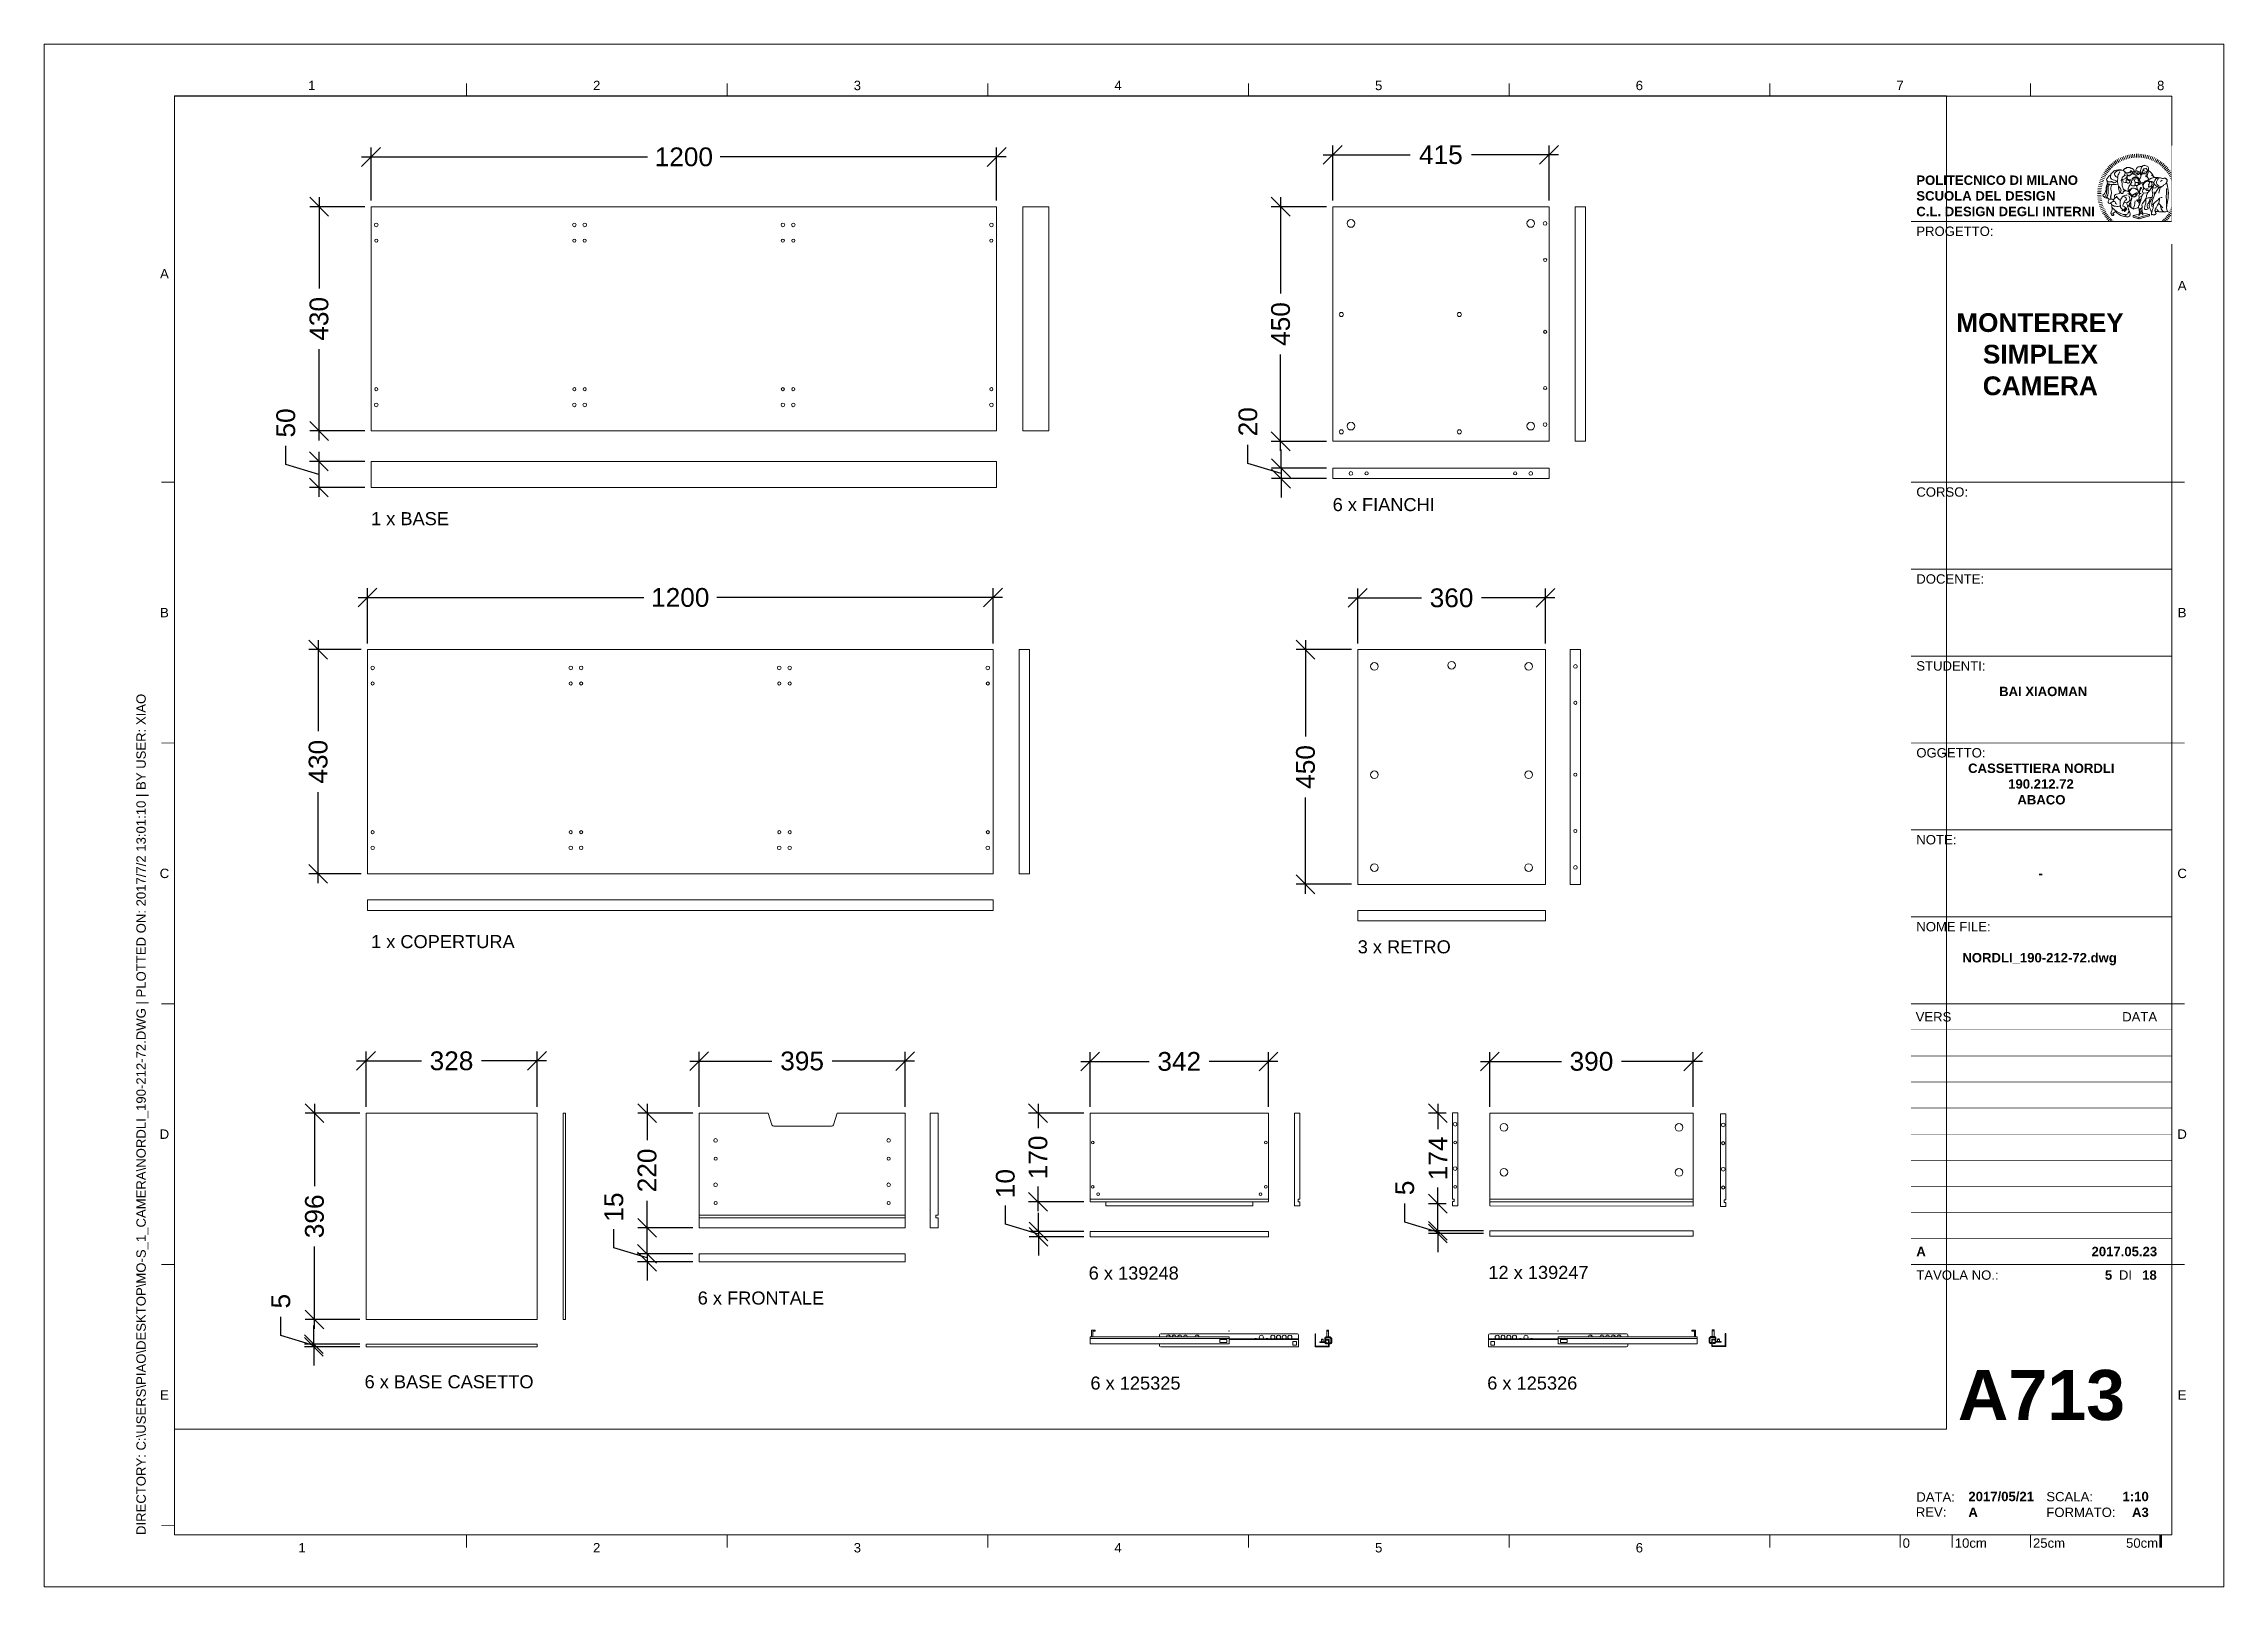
# Paper-space layout 'A713' of a CAD drawing. Header units: centimetres, sheet in millimetres. Extents: x 0 to 418, y 0 to 296.
# The model-space entities are those that its viewports show. They can reach past a viewport. Long polylines and large blocks are cut down to what shows.
import ezdxf
from ezdxf.enums import TextEntityAlignment as Align

# ---------------------------------------------------------------- set-up
doc = ezdxf.new("R2010")
doc.units = ezdxf.units.CM
doc.set_wipeout_variables(frame=1)
doc.linetypes.add('ACAD_ISO02W100', pattern=[15, 12, -3])
doc.layers.get('0').update_dxf_attribs({"color": 8})
doc.layers.get('DEFPOINTS').update_dxf_attribs({"color": 210, "lineweight": 18})
for name, color, linetype, lineweight in [('A-ANNO-DIMS', 81, 'Continuous', 13), ('A-ELEV-MBE', 7, 'Continuous', 18), ('G-ANNO-LOGO', 3, 'Continuous', 18), ('G-ANNO-TEXT', 3, 'Continuous', 18), ('G-ANNO-TTLB', 3, 'Continuous', 18)]:
    doc.layers.add(name, color=color, linetype=linetype, lineweight=lineweight)
doc.layers.add('G-ANNO-NPLT', color=210, linetype='Continuous', lineweight=18, plot=False)
doc.styles.add('ARIAL', font='arial.ttf')
doc.styles.add('ARIAL-BOLD', font='arialbd.ttf')
doc.styles.add('E-ARIAL', font='arial.ttf')
doc.dimstyles.new('TICK_36', dxfattribs={"dimtxt": 3.6, "dimasz": 3.6, "dimexe": 1.8, "dimexo": 1.2, "dimgap": 1.8, "dimtad": 0, "dimdec": 0, "dimzin": 0, "dimdsep": 46, "dimtxsty": 'ARIAL', "dimblk": 'OBLIQUE', "dimcen": 1.8, "dimdle": 1.8, "dimclrd": 256, "dimclrt": 256, "dimadec": 0, "dimazin": 0, "dimtfac": 1, "dimtdec": 0, "dimtmove": 1, "dimatfit": 3, "dimldrblk": 'OPEN90', "dimfxl": 0, "dimtolj": 1, "dimtzin": 0, "dimarcsym": 0})

psp = doc.layouts.new('A713')

# ---------------------------------------------------------------- texts
at = {"layer": 'G-ANNO-TEXT', "style": 'ARIAL'}
for s, p in [('1', (51.336, 287.857)), ('2', (105.987, 287.857)), ('3', (155.987, 287.857)), ('4', (205.987, 287.857)), ('5', (255.987, 287.857)), ('6', (305.987, 287.857)), ('7', (355.987, 287.857)), ('8', (405.987, 287.857)), ('A', (23.073, 251.766)), ('A', (410.095, 249.492)), ('B', (23.073, 186.787)), ('B', (410.095, 186.787)), ('C', (23.073, 136.787)), ('C', (410.095, 136.787)), ('D', (23.073, 86.787)), ('D', (410.095, 86.787)), ('E', (23.073, 36.787)), ('E', (410.095, 36.787)), ('1', (49.479, 7.49)), ('2', (105.987, 7.49)), ('3', (155.987, 7.49)), ('4', (205.987, 7.49)), ('5', (255.987, 7.49)), ('6', (305.987, 7.49))]:
    psp.add_text(s, height=1.8, dxfattribs=at).set_placement(p, align=Align.MIDDLE_CENTER)
at = {"layer": 'G-ANNO-TEXT', "style": 'E-ARIAL'}
psp.add_text('0', height=1.8, dxfattribs=at).set_placement((357.186, 9.282), align=Align.TOP_CENTER)
for s, p in [('10cm', (366.487, 7.482)), ('25cm', (381.487, 7.482))]:
    psp.add_text(s, height=1.8, dxfattribs=at).set_placement(p)
psp.add_text('50cm', height=1.8, dxfattribs=at).set_placement((405.487, 7.482), align=Align.RIGHT)
at = {"layer": 'G-ANNO-TEXT', "char_height": 2.5, "attachment_point": 1}
for s, insert in [('{\\fArial|b0|i0|c0|p34;1 x BASE}', (62.703, 206.05)), ('{\\fArial|b0|i0|c0|p34;1 x COPERTURA}', (62.703, 124.957)), ('{\\fArial|b0|i0|c0|p34;3 x RETRO}', (251.961, 123.957)), ('{\\fArial|b0|i0|c0|p34;6 x 139248}', (200.356, 61.398)), ('{\\fArial|b0|i0|c0|p34;12 x 139247}', (277.022, 61.529)), ('{\\fArial|b0|i0|c0|p34;6 x FRONTALE}', (125.364, 56.62)), ('{\\fArial|b0|i0|c0|p34;6 x 125325}', (200.692, 40.311)), ('{\\fArial|b0|i0|c0|p34;6 x 125326}', (276.802, 40.311))]:
    psp.add_mtext_dynamic_manual_height_columns(s, width=76.04549, gutter_width=1, heights=[0], dxfattribs=dict(at, insert=insert))
at = {"layer": 'G-ANNO-TEXT', "insert": (17.691, 9.929), "char_height": 1.8, "attachment_point": 1, "rotation": 90, "style": 'ARIAL'}
psp.add_mtext_dynamic_manual_height_columns('DIRECTORY: C:\\\\USERS\\\\XIAO\\\\DESKTOP\\\\MO-S_1_CAMERA\\\\NORDLI_190-212-72.DWG | PLOTTED ON: 2017/7/2 13:01:10 | BY USER: XIAO', width=412.209, gutter_width=9, heights=[0], dxfattribs=at)

msp = doc.modelspace()

# ---------------------------------------------------------------- blocks, each defined once
blk = doc.blocks.new('_Oblique')
at = {"color": 0, "linetype": 'ByBlock', "lineweight": -2}
blk.add_line((-0.5, -0.5), (0.5, 0.5), dxfattribs=at)
blk = doc.blocks.new('*D12')
at = {"layer": 'A-ANNO-DIMS', "lineweight": -2, "transparency": 16777216}
for p, q in [((60.9, 274.15), (115.7, 274.15)), ((184.5, 274.15), (129.7, 274.15))]:
    blk.add_line(p, q, dxfattribs=at)
at = {"layer": 'A-ANNO-DIMS', "color": 0, "lineweight": -2, "transparency": 16777216}
for p, q in [((62.7, 265.81), (62.7, 275.95)), ((182.7, 265.81), (182.7, 275.95))]:
    blk.add_line(p, q, dxfattribs=at)
at = {"layer": 'DEFPOINTS', "color": 0, "transparency": 16777216}
for p in [(62.7, 274.15), (62.7, 264.61), (182.7, 264.61)]:
    blk.add_point(p, dxfattribs=at)
at = {"layer": 'A-ANNO-DIMS', "lineweight": -2, "transparency": 16777216, "xscale": 3.6, "yscale": 3.6, "zscale": 3.6, "rotation": 180}
blk.add_blockref('_Oblique', (62.7, 274.15), dxfattribs=at)
at = {"layer": 'A-ANNO-DIMS', "lineweight": -2, "transparency": 16777216, "xscale": 3.6, "yscale": 3.6, "zscale": 3.6}
blk.add_blockref('_Oblique', (182.7, 274.15), dxfattribs=at)
at = {"layer": 'A-ANNO-DIMS', "transparency": 16777216, "insert": (122.7, 274.15), "char_height": 3.6, "attachment_point": 5, "style": 'ARIAL', "bg_fill": 3, "box_fill_scale": 1.1, "bg_fill_color": 256, "bg_fill_true_color": 13158600, "bg_fill_transparency": 0}
blk.add_mtext('\\A1;1200', dxfattribs=at)
blk = doc.blocks.new('_Open90')
at = {"color": 0, "linetype": 'ByBlock', "lineweight": -2}
for p, q in [((0, 0), (-1, 0)), ((-0.5, 0.5), (0, 0)), ((0, 0), (-0.5, -0.5))]:
    blk.add_line(p, q, dxfattribs=at)
blk = doc.blocks.new('*D13')
at = {"layer": 'A-ANNO-DIMS', "color": 0, "lineweight": -2, "transparency": 16777216}
for p, q in [((61.5, 264.61), (50.93, 264.61)), ((61.5, 221.61), (50.93, 221.61))]:
    blk.add_line(p, q, dxfattribs=at)
at = {"layer": 'A-ANNO-DIMS', "lineweight": -2, "transparency": 16777216}
for p, q in [((52.73, 266.41), (52.73, 248.95)), ((52.73, 219.81), (52.73, 237.27))]:
    blk.add_line(p, q, dxfattribs=at)
at = {"layer": 'DEFPOINTS', "color": 0, "transparency": 16777216}
for p in [(62.7, 264.61), (52.73, 221.61), (62.7, 221.61)]:
    blk.add_point(p, dxfattribs=at)
at = {"layer": 'A-ANNO-DIMS', "lineweight": -2, "transparency": 16777216, "xscale": 3.6, "yscale": 3.6, "zscale": 3.6}
for p, rotation in [((52.73, 264.61), 90), ((52.73, 221.61), 270)]:
    blk.add_blockref('_Oblique', p, dxfattribs=dict(at, rotation=rotation))
at = {"layer": 'A-ANNO-DIMS', "transparency": 16777216, "insert": (52.73, 243.11), "char_height": 3.6, "attachment_point": 5, "rotation": 90, "style": 'ARIAL', "bg_fill": 3, "box_fill_scale": 1.1, "bg_fill_color": 256, "bg_fill_true_color": 13158600, "bg_fill_transparency": 0}
blk.add_mtext('\\A1;430', dxfattribs=at)
blk = doc.blocks.new('*D14')
at = {"layer": 'A-ANNO-DIMS', "color": 0, "lineweight": -2, "transparency": 16777216}
for p, q in [((247.16, 265.81), (247.16, 276.37)), ((288.66, 265.81), (288.66, 276.37))]:
    blk.add_line(p, q, dxfattribs=at)
at = {"layer": 'A-ANNO-DIMS', "lineweight": -2, "transparency": 16777216}
for p, q in [((245.36, 274.57), (262.04, 274.57)), ((290.46, 274.57), (273.77, 274.57))]:
    blk.add_line(p, q, dxfattribs=at)
at = {"layer": 'DEFPOINTS', "color": 0, "transparency": 16777216}
for p in [(247.16, 274.57), (247.16, 264.61), (288.66, 264.61)]:
    blk.add_point(p, dxfattribs=at)
at = {"layer": 'A-ANNO-DIMS', "lineweight": -2, "transparency": 16777216, "xscale": 3.6, "yscale": 3.6, "zscale": 3.6, "rotation": 180}
blk.add_blockref('_Oblique', (247.16, 274.57), dxfattribs=at)
at = {"layer": 'A-ANNO-DIMS', "lineweight": -2, "transparency": 16777216, "xscale": 3.6, "yscale": 3.6, "zscale": 3.6}
blk.add_blockref('_Oblique', (288.66, 274.57), dxfattribs=at)
at = {"layer": 'A-ANNO-DIMS', "transparency": 16777216, "insert": (267.91, 274.57), "char_height": 3.6, "attachment_point": 5, "style": 'ARIAL', "bg_fill": 3, "box_fill_scale": 1.1, "bg_fill_color": 256, "bg_fill_true_color": 13158600, "bg_fill_transparency": 0}
blk.add_mtext('\\A1;415', dxfattribs=at)
blk = doc.blocks.new('*D15')
at = {"layer": 'A-ANNO-DIMS', "color": 0, "lineweight": -2, "transparency": 16777216}
for p, q in [((245.96, 264.61), (235.38, 264.61)), ((245.96, 219.62), (235.38, 219.62))]:
    blk.add_line(p, q, dxfattribs=at)
at = {"layer": 'A-ANNO-DIMS', "lineweight": -2, "transparency": 16777216}
for p, q in [((237.18, 266.41), (237.18, 247.96)), ((237.18, 217.82), (237.18, 236.27))]:
    blk.add_line(p, q, dxfattribs=at)
at = {"layer": 'DEFPOINTS', "color": 0, "transparency": 16777216}
for p in [(247.16, 264.61), (237.18, 219.62), (247.16, 219.62)]:
    blk.add_point(p, dxfattribs=at)
at = {"layer": 'A-ANNO-DIMS', "lineweight": -2, "transparency": 16777216, "xscale": 3.6, "yscale": 3.6, "zscale": 3.6}
for p, rotation in [((237.18, 264.61), 90), ((237.18, 219.62), 270)]:
    blk.add_blockref('_Oblique', p, dxfattribs=dict(at, rotation=rotation))
at = {"layer": 'A-ANNO-DIMS', "transparency": 16777216, "insert": (237.18, 242.12), "char_height": 3.6, "attachment_point": 5, "rotation": 90, "style": 'ARIAL', "bg_fill": 3, "box_fill_scale": 1.1, "bg_fill_color": 256, "bg_fill_true_color": 13158600, "bg_fill_transparency": 0}
blk.add_mtext('\\A1;450', dxfattribs=at)
blk = doc.blocks.new('*D16')
at = {"layer": 'A-ANNO-DIMS', "lineweight": -2, "transparency": 16777216}
for p, q in [((46.36, 215.18), (46.36, 218.78)), ((52.7, 217.58), (52.7, 208.98)), ((52.7, 213.28), (46.36, 215.18))]:
    blk.add_line(p, q, dxfattribs=at)
at = {"layer": 'A-ANNO-DIMS', "color": 0, "lineweight": -2, "transparency": 16777216}
for p, q in [((61.5, 215.78), (50.9, 215.78)), ((61.5, 210.78), (50.9, 210.78))]:
    blk.add_line(p, q, dxfattribs=at)
at = {"layer": 'DEFPOINTS', "color": 0, "transparency": 16777216}
for p in [(62.7, 215.78), (52.7, 210.78), (62.7, 210.78)]:
    blk.add_point(p, dxfattribs=at)
at = {"layer": 'A-ANNO-DIMS', "lineweight": -2, "transparency": 16777216, "xscale": 3.6, "yscale": 3.6, "zscale": 3.6}
for p, rotation in [((52.7, 215.78), 90), ((52.7, 210.78), 270)]:
    blk.add_blockref('_Oblique', p, dxfattribs=dict(at, rotation=rotation))
at = {"layer": 'A-ANNO-DIMS', "transparency": 16777216, "insert": (46.36, 223.15), "char_height": 3.6, "attachment_point": 5, "rotation": 90, "style": 'ARIAL', "bg_fill": 3, "box_fill_scale": 1.1, "bg_fill_color": 256, "bg_fill_true_color": 13158600, "bg_fill_transparency": 0}
blk.add_mtext('\\A1;50', dxfattribs=at)
blk = doc.blocks.new('*D17')
at = {"layer": 'A-ANNO-DIMS', "lineweight": -2, "transparency": 16777216}
for p, q in [((230.91, 215.38), (230.91, 218.98)), ((237.25, 214.47), (237.25, 218.07)), ((237.25, 213.47), (230.91, 215.38)), ((237.25, 214.47), (237.25, 212.47)), ((237.25, 214.47), (237.25, 212.47)), ((237.25, 212.47), (237.25, 208.87))]:
    blk.add_line(p, q, dxfattribs=at)
at = {"layer": 'A-ANNO-DIMS', "color": 0, "lineweight": -2, "transparency": 16777216}
for p, q in [((245.96, 214.47), (235.45, 214.47)), ((245.96, 212.47), (235.45, 212.47))]:
    blk.add_line(p, q, dxfattribs=at)
at = {"layer": 'DEFPOINTS', "color": 0, "transparency": 16777216}
for p in [(247.16, 214.47), (237.25, 212.47), (247.16, 212.47)]:
    blk.add_point(p, dxfattribs=at)
at = {"layer": 'A-ANNO-DIMS', "lineweight": -2, "transparency": 16777216, "xscale": 3.6, "yscale": 3.6, "zscale": 3.6}
for p, rotation in [((237.25, 214.47), 270), ((237.25, 212.47), 90)]:
    blk.add_blockref('_Oblique', p, dxfattribs=dict(at, rotation=rotation))
at = {"layer": 'A-ANNO-DIMS', "transparency": 16777216, "insert": (230.91, 223.38), "char_height": 3.6, "attachment_point": 5, "rotation": 90, "style": 'ARIAL', "bg_fill": 3, "box_fill_scale": 1.1, "bg_fill_color": 256, "bg_fill_true_color": 13158600, "bg_fill_transparency": 0}
blk.add_mtext('\\A1;20', dxfattribs=at)
blk = doc.blocks.new('*D18')
at = {"layer": 'A-ANNO-DIMS', "lineweight": -2, "transparency": 16777216}
for p, q in [((60.21, 189.67), (115.01, 189.67)), ((183.81, 189.67), (129.01, 189.67))]:
    blk.add_line(p, q, dxfattribs=at)
at = {"layer": 'A-ANNO-DIMS', "color": 0, "lineweight": -2, "transparency": 16777216}
for p, q in [((62.01, 180.89), (62.01, 191.47)), ((182.01, 180.89), (182.01, 191.47))]:
    blk.add_line(p, q, dxfattribs=at)
at = {"layer": 'DEFPOINTS', "color": 0, "transparency": 16777216}
for p in [(62.01, 189.67), (62.01, 179.69), (182.01, 179.69)]:
    blk.add_point(p, dxfattribs=at)
at = {"layer": 'A-ANNO-DIMS', "lineweight": -2, "transparency": 16777216, "xscale": 3.6, "yscale": 3.6, "zscale": 3.6, "rotation": 180}
blk.add_blockref('_Oblique', (62.01, 189.67), dxfattribs=at)
at = {"layer": 'A-ANNO-DIMS', "lineweight": -2, "transparency": 16777216, "xscale": 3.6, "yscale": 3.6, "zscale": 3.6}
blk.add_blockref('_Oblique', (182.01, 189.67), dxfattribs=at)
at = {"layer": 'A-ANNO-DIMS', "transparency": 16777216, "insert": (122.01, 189.67), "char_height": 3.6, "attachment_point": 5, "style": 'ARIAL', "bg_fill": 3, "box_fill_scale": 1.1, "bg_fill_color": 256, "bg_fill_true_color": 13158600, "bg_fill_transparency": 0}
blk.add_mtext('\\A1;1200', dxfattribs=at)
blk = doc.blocks.new('*D19')
at = {"layer": 'A-ANNO-DIMS', "lineweight": -2, "transparency": 16777216}
for p, q in [((52.57, 181.49), (52.57, 164.03)), ((52.57, 134.89), (52.57, 152.34))]:
    blk.add_line(p, q, dxfattribs=at)
at = {"layer": 'A-ANNO-DIMS', "color": 0, "lineweight": -2, "transparency": 16777216}
for p, q in [((60.81, 179.69), (50.77, 179.69)), ((60.81, 136.69), (50.77, 136.69))]:
    blk.add_line(p, q, dxfattribs=at)
at = {"layer": 'DEFPOINTS', "color": 0, "transparency": 16777216}
for p in [(62.01, 179.69), (52.57, 136.69), (62.01, 136.69)]:
    blk.add_point(p, dxfattribs=at)
at = {"layer": 'A-ANNO-DIMS', "lineweight": -2, "transparency": 16777216, "xscale": 3.6, "yscale": 3.6, "zscale": 3.6}
for p, rotation in [((52.57, 179.69), 90), ((52.57, 136.69), 270)]:
    blk.add_blockref('_Oblique', p, dxfattribs=dict(at, rotation=rotation))
at = {"layer": 'A-ANNO-DIMS', "transparency": 16777216, "insert": (52.57, 158.19), "char_height": 3.6, "attachment_point": 5, "rotation": 90, "style": 'ARIAL', "bg_fill": 3, "box_fill_scale": 1.1, "bg_fill_color": 256, "bg_fill_true_color": 13158600, "bg_fill_transparency": 0}
blk.add_mtext('\\A1;430', dxfattribs=at)
blk = doc.blocks.new('*D20')
at = {"layer": 'A-ANNO-DIMS', "lineweight": -2, "transparency": 16777216}
for p, q in [((250.16, 189.6), (264.19, 189.6)), ((289.76, 189.6), (275.73, 189.6))]:
    blk.add_line(p, q, dxfattribs=at)
at = {"layer": 'A-ANNO-DIMS', "color": 0, "lineweight": -2, "transparency": 16777216}
for p, q in [((251.96, 180.89), (251.96, 191.4)), ((287.96, 180.89), (287.96, 191.4))]:
    blk.add_line(p, q, dxfattribs=at)
at = {"layer": 'DEFPOINTS', "color": 0, "transparency": 16777216}
for p in [(287.96, 189.6), (251.96, 179.69), (287.96, 179.69)]:
    blk.add_point(p, dxfattribs=at)
at = {"layer": 'A-ANNO-DIMS', "lineweight": -2, "transparency": 16777216, "xscale": 3.6, "yscale": 3.6, "zscale": 3.6, "rotation": 180}
blk.add_blockref('_Oblique', (251.96, 189.6), dxfattribs=at)
at = {"layer": 'A-ANNO-DIMS', "lineweight": -2, "transparency": 16777216, "xscale": 3.6, "yscale": 3.6, "zscale": 3.6}
blk.add_blockref('_Oblique', (287.96, 189.6), dxfattribs=at)
at = {"layer": 'A-ANNO-DIMS', "transparency": 16777216, "insert": (269.96, 189.6), "char_height": 3.6, "attachment_point": 5, "style": 'ARIAL', "bg_fill": 3, "box_fill_scale": 1.1, "bg_fill_color": 256, "bg_fill_true_color": 13158600, "bg_fill_transparency": 0}
blk.add_mtext('\\A1;360', dxfattribs=at)
blk = doc.blocks.new('*D21')
at = {"layer": 'A-ANNO-DIMS', "lineweight": -2, "transparency": 16777216}
for p, q in [((241.96, 181.49), (241.96, 163.03)), ((241.96, 132.89), (241.96, 151.34))]:
    blk.add_line(p, q, dxfattribs=at)
at = {"layer": 'A-ANNO-DIMS', "color": 0, "lineweight": -2, "transparency": 16777216}
for p, q in [((250.76, 179.69), (240.16, 179.69)), ((250.76, 134.69), (240.16, 134.69))]:
    blk.add_line(p, q, dxfattribs=at)
at = {"layer": 'DEFPOINTS', "color": 0, "transparency": 16777216}
for p in [(251.96, 179.69), (241.96, 134.69), (251.96, 134.69)]:
    blk.add_point(p, dxfattribs=at)
at = {"layer": 'A-ANNO-DIMS', "lineweight": -2, "transparency": 16777216, "xscale": 3.6, "yscale": 3.6, "zscale": 3.6}
for p, rotation in [((241.96, 179.69), 90), ((241.96, 134.69), 270)]:
    blk.add_blockref('_Oblique', p, dxfattribs=dict(at, rotation=rotation))
at = {"layer": 'A-ANNO-DIMS', "transparency": 16777216, "insert": (241.96, 157.19), "char_height": 3.6, "attachment_point": 5, "rotation": 90, "style": 'ARIAL', "bg_fill": 3, "box_fill_scale": 1.1, "bg_fill_color": 256, "bg_fill_true_color": 13158600, "bg_fill_transparency": 0}
blk.add_mtext('\\A1;450', dxfattribs=at)
blk = doc.blocks.new('*D22')
at = {"layer": 'A-ANNO-DIMS', "lineweight": -2, "transparency": 16777216}
for p, q in [((59.94, 100.83), (72.36, 100.83)), ((96.34, 100.83), (83.92, 100.83))]:
    blk.add_line(p, q, dxfattribs=at)
at = {"layer": 'A-ANNO-DIMS', "color": 0, "lineweight": -2, "transparency": 16777216}
for p, q in [((61.74, 92.03), (61.74, 102.63)), ((94.54, 92.03), (94.54, 102.63))]:
    blk.add_line(p, q, dxfattribs=at)
at = {"layer": 'DEFPOINTS', "color": 0, "transparency": 16777216}
for p in [(61.74, 100.83), (61.74, 90.83), (94.54, 90.83)]:
    blk.add_point(p, dxfattribs=at)
at = {"layer": 'A-ANNO-DIMS', "lineweight": -2, "transparency": 16777216, "xscale": 3.6, "yscale": 3.6, "zscale": 3.6, "rotation": 180}
blk.add_blockref('_Oblique', (61.74, 100.83), dxfattribs=at)
at = {"layer": 'A-ANNO-DIMS', "lineweight": -2, "transparency": 16777216, "xscale": 3.6, "yscale": 3.6, "zscale": 3.6}
blk.add_blockref('_Oblique', (94.54, 100.83), dxfattribs=at)
at = {"layer": 'A-ANNO-DIMS', "transparency": 16777216, "insert": (78.14, 100.83), "char_height": 3.6, "attachment_point": 5, "style": 'ARIAL', "bg_fill": 3, "box_fill_scale": 1.1, "bg_fill_color": 256, "bg_fill_true_color": 13158600, "bg_fill_transparency": 0}
blk.add_mtext('\\A1;328', dxfattribs=at)
blk = doc.blocks.new('*D23')
at = {"layer": 'A-ANNO-DIMS', "lineweight": -2, "transparency": 16777216}
for p, q in [((51.86, 92.63), (51.86, 76.8)), ((51.86, 49.43), (51.86, 65.25))]:
    blk.add_line(p, q, dxfattribs=at)
at = {"layer": 'A-ANNO-DIMS', "color": 0, "lineweight": -2, "transparency": 16777216}
for p, q in [((60.54, 90.83), (50.06, 90.83)), ((60.54, 51.23), (50.06, 51.23))]:
    blk.add_line(p, q, dxfattribs=at)
at = {"layer": 'DEFPOINTS', "color": 0, "transparency": 16777216}
for p in [(61.74, 90.83), (51.86, 51.23), (61.74, 51.23)]:
    blk.add_point(p, dxfattribs=at)
at = {"layer": 'A-ANNO-DIMS', "lineweight": -2, "transparency": 16777216, "xscale": 3.6, "yscale": 3.6, "zscale": 3.6}
for p, rotation in [((51.86, 90.83), 90), ((51.86, 51.23), 270)]:
    blk.add_blockref('_Oblique', p, dxfattribs=dict(at, rotation=rotation))
at = {"layer": 'A-ANNO-DIMS', "transparency": 16777216, "insert": (51.86, 71.03), "char_height": 3.6, "attachment_point": 5, "rotation": 90, "style": 'ARIAL', "bg_fill": 3, "box_fill_scale": 1.1, "bg_fill_color": 256, "bg_fill_true_color": 13158600, "bg_fill_transparency": 0}
blk.add_mtext('\\A1;396', dxfattribs=at)
blk = doc.blocks.new('*D24')
at = {"layer": 'A-ANNO-DIMS', "lineweight": -2, "transparency": 16777216}
for p, q in [((45.42, 48.17), (45.42, 51.77)), ((51.75, 46.27), (45.42, 48.17)), ((51.75, 46.52), (51.75, 50.12)), ((51.75, 46.52), (51.75, 46.02)), ((51.75, 46.52), (51.75, 46.02)), ((51.75, 46.02), (51.75, 42.42))]:
    blk.add_line(p, q, dxfattribs=at)
at = {"layer": 'A-ANNO-DIMS', "color": 0, "lineweight": -2, "transparency": 16777216}
for p, q in [((60.54, 46.52), (49.95, 46.52)), ((60.54, 46.02), (49.95, 46.02))]:
    blk.add_line(p, q, dxfattribs=at)
at = {"layer": 'DEFPOINTS', "color": 0, "transparency": 16777216}
for p in [(51.75, 46.02), (61.74, 46.52), (61.74, 46.02)]:
    blk.add_point(p, dxfattribs=at)
at = {"layer": 'A-ANNO-DIMS', "lineweight": -2, "transparency": 16777216, "xscale": 3.6, "yscale": 3.6, "zscale": 3.6}
for p, rotation in [((51.75, 46.52), 270), ((51.75, 46.02), 90)]:
    blk.add_blockref('_Oblique', p, dxfattribs=dict(at, rotation=rotation))
at = {"layer": 'A-ANNO-DIMS', "transparency": 16777216, "insert": (45.42, 54.76), "char_height": 3.6, "attachment_point": 5, "rotation": 90, "style": 'ARIAL', "bg_fill": 3, "box_fill_scale": 1.1, "bg_fill_color": 256, "bg_fill_true_color": 13158600, "bg_fill_transparency": 0}
blk.add_mtext('\\A1;5', dxfattribs=at)
blk = doc.blocks.new('*D25')
at = {"layer": 'A-ANNO-DIMS', "lineweight": -2, "transparency": 16777216}
for p, q in [((123.84, 100.8), (139.6, 100.8)), ((166.94, 100.8), (151.18, 100.8))]:
    blk.add_line(p, q, dxfattribs=at)
at = {"layer": 'A-ANNO-DIMS', "color": 0, "lineweight": -2, "transparency": 16777216}
for p, q in [((125.64, 92.03), (125.64, 102.6)), ((165.14, 92.03), (165.14, 102.6))]:
    blk.add_line(p, q, dxfattribs=at)
at = {"layer": 'DEFPOINTS', "color": 0, "transparency": 16777216}
for p in [(125.64, 100.8), (125.64, 90.83), (165.14, 90.83)]:
    blk.add_point(p, dxfattribs=at)
at = {"layer": 'A-ANNO-DIMS', "lineweight": -2, "transparency": 16777216, "xscale": 3.6, "yscale": 3.6, "zscale": 3.6, "rotation": 180}
blk.add_blockref('_Oblique', (125.64, 100.8), dxfattribs=at)
at = {"layer": 'A-ANNO-DIMS', "lineweight": -2, "transparency": 16777216, "xscale": 3.6, "yscale": 3.6, "zscale": 3.6}
blk.add_blockref('_Oblique', (165.14, 100.8), dxfattribs=at)
at = {"layer": 'A-ANNO-DIMS', "transparency": 16777216, "insert": (145.39, 100.8), "char_height": 3.6, "attachment_point": 5, "style": 'ARIAL', "bg_fill": 3, "box_fill_scale": 1.1, "bg_fill_color": 256, "bg_fill_true_color": 13158600, "bg_fill_transparency": 0}
blk.add_mtext('\\A1;395', dxfattribs=at)
blk = doc.blocks.new('*D26')
at = {"layer": 'A-ANNO-DIMS', "lineweight": -2, "transparency": 16777216}
for p, q in [((115.66, 92.63), (115.66, 85.63)), ((115.66, 67.03), (115.66, 74.03))]:
    blk.add_line(p, q, dxfattribs=at)
at = {"layer": 'A-ANNO-DIMS', "color": 0, "lineweight": -2, "transparency": 16777216}
for p, q in [((124.44, 90.83), (113.86, 90.83)), ((124.44, 68.83), (113.86, 68.83))]:
    blk.add_line(p, q, dxfattribs=at)
at = {"layer": 'DEFPOINTS', "color": 0, "transparency": 16777216}
for p in [(125.64, 90.83), (115.66, 68.83), (125.64, 68.83)]:
    blk.add_point(p, dxfattribs=at)
at = {"layer": 'A-ANNO-DIMS', "lineweight": -2, "transparency": 16777216, "xscale": 3.6, "yscale": 3.6, "zscale": 3.6}
for p, rotation in [((115.66, 90.83), 90), ((115.66, 68.83), 270)]:
    blk.add_blockref('_Oblique', p, dxfattribs=dict(at, rotation=rotation))
at = {"layer": 'A-ANNO-DIMS', "transparency": 16777216, "insert": (115.66, 79.83), "char_height": 3.6, "attachment_point": 5, "rotation": 90, "style": 'ARIAL', "bg_fill": 3, "box_fill_scale": 1.1, "bg_fill_color": 256, "bg_fill_true_color": 13158600, "bg_fill_transparency": 0}
blk.add_mtext('\\A1;220', dxfattribs=at)
blk = doc.blocks.new('*D27')
at = {"layer": 'A-ANNO-DIMS', "lineweight": -2, "transparency": 16777216}
for p, q in [((109.3, 64.98), (109.3, 68.58)), ((115.64, 63.83), (115.64, 67.43)), ((115.64, 63.08), (109.3, 64.98)), ((115.64, 63.83), (115.64, 62.33)), ((115.64, 63.83), (115.64, 62.33)), ((115.64, 62.33), (115.64, 58.73))]:
    blk.add_line(p, q, dxfattribs=at)
at = {"layer": 'A-ANNO-DIMS', "color": 0, "lineweight": -2, "transparency": 16777216}
for p, q in [((124.44, 63.83), (113.84, 63.83)), ((124.44, 62.33), (113.84, 62.33))]:
    blk.add_line(p, q, dxfattribs=at)
at = {"layer": 'DEFPOINTS', "color": 0, "transparency": 16777216}
for p in [(125.64, 63.83), (115.64, 62.33), (125.64, 62.33)]:
    blk.add_point(p, dxfattribs=at)
at = {"layer": 'A-ANNO-DIMS', "lineweight": -2, "transparency": 16777216, "xscale": 3.6, "yscale": 3.6, "zscale": 3.6}
for p, rotation in [((115.64, 63.83), 270), ((115.64, 62.33), 90)]:
    blk.add_blockref('_Oblique', p, dxfattribs=dict(at, rotation=rotation))
at = {"layer": 'A-ANNO-DIMS', "transparency": 16777216, "insert": (109.3, 72.8), "char_height": 3.6, "attachment_point": 5, "rotation": 90, "style": 'ARIAL', "bg_fill": 3, "box_fill_scale": 1.1, "bg_fill_color": 256, "bg_fill_true_color": 13158600, "bg_fill_transparency": 0}
blk.add_mtext('\\A1;15', dxfattribs=at)
blk = doc.blocks.new('*D28')
at = {"layer": 'A-ANNO-DIMS', "lineweight": -2, "transparency": 16777216}
for p, q in [((198.83, 100.71), (211.97, 100.71)), ((236.63, 100.71), (223.49, 100.71))]:
    blk.add_line(p, q, dxfattribs=at)
at = {"layer": 'A-ANNO-DIMS', "color": 0, "lineweight": -2, "transparency": 16777216}
for p, q in [((200.63, 92.03), (200.63, 102.51)), ((234.83, 92.03), (234.83, 102.51))]:
    blk.add_line(p, q, dxfattribs=at)
at = {"layer": 'DEFPOINTS', "color": 0, "transparency": 16777216}
for p in [(200.63, 100.71), (200.63, 90.83), (234.83, 90.83)]:
    blk.add_point(p, dxfattribs=at)
at = {"layer": 'A-ANNO-DIMS', "lineweight": -2, "transparency": 16777216, "xscale": 3.6, "yscale": 3.6, "zscale": 3.6, "rotation": 180}
blk.add_blockref('_Oblique', (200.63, 100.71), dxfattribs=at)
at = {"layer": 'A-ANNO-DIMS', "lineweight": -2, "transparency": 16777216, "xscale": 3.6, "yscale": 3.6, "zscale": 3.6}
blk.add_blockref('_Oblique', (234.83, 100.71), dxfattribs=at)
at = {"layer": 'A-ANNO-DIMS', "transparency": 16777216, "insert": (217.73, 100.71), "char_height": 3.6, "attachment_point": 5, "style": 'ARIAL', "bg_fill": 3, "box_fill_scale": 1.1, "bg_fill_color": 256, "bg_fill_true_color": 13158600, "bg_fill_transparency": 0}
blk.add_mtext('\\A1;342', dxfattribs=at)
blk = doc.blocks.new('*D29')
at = {"layer": 'A-ANNO-DIMS', "lineweight": -2, "transparency": 16777216}
for p, q in [((190.64, 92.63), (190.64, 87.93)), ((190.64, 72.03), (190.64, 76.73))]:
    blk.add_line(p, q, dxfattribs=at)
at = {"layer": 'A-ANNO-DIMS', "color": 0, "lineweight": -2, "transparency": 16777216}
for p, q in [((199.43, 90.83), (188.84, 90.83)), ((199.43, 73.83), (188.84, 73.83))]:
    blk.add_line(p, q, dxfattribs=at)
at = {"layer": 'DEFPOINTS', "color": 0, "transparency": 16777216}
for p in [(200.63, 90.83), (190.64, 73.83), (200.63, 73.83)]:
    blk.add_point(p, dxfattribs=at)
at = {"layer": 'A-ANNO-DIMS', "lineweight": -2, "transparency": 16777216, "xscale": 3.6, "yscale": 3.6, "zscale": 3.6}
for p, rotation in [((190.64, 90.83), 90), ((190.64, 73.83), 270)]:
    blk.add_blockref('_Oblique', p, dxfattribs=dict(at, rotation=rotation))
at = {"layer": 'A-ANNO-DIMS', "transparency": 16777216, "insert": (190.64, 82.33), "char_height": 3.6, "attachment_point": 5, "rotation": 90, "style": 'ARIAL', "bg_fill": 3, "box_fill_scale": 1.1, "bg_fill_color": 256, "bg_fill_true_color": 13158600, "bg_fill_transparency": 0}
blk.add_mtext('\\A1;170', dxfattribs=at)
blk = doc.blocks.new('*D30')
at = {"layer": 'A-ANNO-DIMS', "lineweight": -2, "transparency": 16777216}
for p, q in [((184.38, 69.51), (184.38, 73.11)), ((190.72, 68.11), (190.72, 71.71)), ((190.72, 67.61), (184.38, 69.51)), ((190.72, 68.11), (190.72, 67.11)), ((190.72, 68.11), (190.72, 67.11)), ((190.72, 67.11), (190.72, 63.51))]:
    blk.add_line(p, q, dxfattribs=at)
at = {"layer": 'A-ANNO-DIMS', "color": 0, "lineweight": -2, "transparency": 16777216}
for p, q in [((199.43, 68.11), (188.92, 68.11)), ((199.43, 67.11), (188.92, 67.11))]:
    blk.add_line(p, q, dxfattribs=at)
at = {"layer": 'DEFPOINTS', "color": 0, "transparency": 16777216}
for p in [(190.72, 67.11), (200.63, 68.11), (200.63, 67.11)]:
    blk.add_point(p, dxfattribs=at)
at = {"layer": 'A-ANNO-DIMS', "lineweight": -2, "transparency": 16777216, "xscale": 3.6, "yscale": 3.6, "zscale": 3.6}
for p, rotation in [((190.72, 68.11), 270), ((190.72, 67.11), 90)]:
    blk.add_blockref('_Oblique', p, dxfattribs=dict(at, rotation=rotation))
at = {"layer": 'A-ANNO-DIMS', "transparency": 16777216, "insert": (184.38, 77.31), "char_height": 3.6, "attachment_point": 5, "rotation": 90, "style": 'ARIAL', "bg_fill": 3, "box_fill_scale": 1.1, "bg_fill_color": 256, "bg_fill_true_color": 13158600, "bg_fill_transparency": 0}
blk.add_mtext('\\A1;10', dxfattribs=at)
blk = doc.blocks.new('*D31')
at = {"layer": 'A-ANNO-DIMS', "lineweight": -2, "transparency": 16777216}
for p, q in [((275.5, 100.73), (291.03, 100.73)), ((318.1, 100.73), (302.57, 100.73))]:
    blk.add_line(p, q, dxfattribs=at)
at = {"layer": 'A-ANNO-DIMS', "color": 0, "lineweight": -2, "transparency": 16777216}
for p, q in [((277.3, 92.03), (277.3, 102.53)), ((316.3, 92.01), (316.3, 102.53))]:
    blk.add_line(p, q, dxfattribs=at)
at = {"layer": 'DEFPOINTS', "color": 0, "transparency": 16777216}
for p in [(316.3, 100.73), (277.3, 90.83), (316.3, 90.81)]:
    blk.add_point(p, dxfattribs=at)
at = {"layer": 'A-ANNO-DIMS', "lineweight": -2, "transparency": 16777216, "xscale": 3.6, "yscale": 3.6, "zscale": 3.6, "rotation": 180}
blk.add_blockref('_Oblique', (277.3, 100.73), dxfattribs=at)
at = {"layer": 'A-ANNO-DIMS', "lineweight": -2, "transparency": 16777216, "xscale": 3.6, "yscale": 3.6, "zscale": 3.6}
blk.add_blockref('_Oblique', (316.3, 100.73), dxfattribs=at)
at = {"layer": 'A-ANNO-DIMS', "transparency": 16777216, "insert": (296.8, 100.73), "char_height": 3.6, "attachment_point": 5, "style": 'ARIAL', "bg_fill": 3, "box_fill_scale": 1.1, "bg_fill_color": 256, "bg_fill_true_color": 13158600, "bg_fill_transparency": 0}
blk.add_mtext('\\A1;390', dxfattribs=at)
blk = doc.blocks.new('*D37')
at = {"layer": 'A-ANNO-DIMS', "lineweight": -2, "transparency": 16777216}
for p, q in [((267.34, 92.63), (267.34, 87.74)), ((267.34, 71.65), (267.34, 76.54))]:
    blk.add_line(p, q, dxfattribs=at)
at = {"layer": 'A-ANNO-DIMS', "color": 0, "lineweight": -2, "transparency": 16777216}
for p, q in [((268.94, 90.83), (265.54, 90.83)), ((268.94, 73.45), (265.54, 73.45))]:
    blk.add_line(p, q, dxfattribs=at)
at = {"layer": 'DEFPOINTS', "color": 0, "transparency": 16777216}
for p in [(270.14, 90.83), (267.34, 73.45), (270.14, 73.45)]:
    blk.add_point(p, dxfattribs=at)
at = {"layer": 'A-ANNO-DIMS', "lineweight": -2, "transparency": 16777216, "xscale": 3.6, "yscale": 3.6, "zscale": 3.6}
for p, rotation in [((267.34, 90.83), 90), ((267.34, 73.45), 270)]:
    blk.add_blockref('_Oblique', p, dxfattribs=dict(at, rotation=rotation))
at = {"layer": 'A-ANNO-DIMS', "transparency": 16777216, "insert": (267.34, 82.14), "char_height": 3.6, "attachment_point": 5, "rotation": 90, "style": 'ARIAL', "bg_fill": 3, "box_fill_scale": 1.1, "bg_fill_color": 256, "bg_fill_true_color": 13158600, "bg_fill_transparency": 0}
blk.add_mtext('\\A1;174', dxfattribs=at)
blk = doc.blocks.new('*D32')
at = {"layer": 'A-ANNO-DIMS', "lineweight": -2, "transparency": 16777216}
for p, q in [((260.99, 69.89), (260.99, 73.49)), ((267.32, 68.24), (267.32, 71.84)), ((267.32, 67.99), (260.99, 69.89)), ((267.32, 68.24), (267.32, 67.74)), ((267.32, 68.24), (267.32, 67.74)), ((267.32, 67.74), (267.32, 64.14))]:
    blk.add_line(p, q, dxfattribs=at)
at = {"layer": 'A-ANNO-DIMS', "color": 0, "lineweight": -2, "transparency": 16777216}
for p, q in [((276.1, 68.24), (265.52, 68.24)), ((276.1, 67.74), (265.52, 67.74))]:
    blk.add_line(p, q, dxfattribs=at)
at = {"layer": 'DEFPOINTS', "color": 0, "transparency": 16777216}
for p in [(267.32, 67.74), (277.3, 68.24), (277.3, 67.74)]:
    blk.add_point(p, dxfattribs=at)
at = {"layer": 'A-ANNO-DIMS', "lineweight": -2, "transparency": 16777216, "xscale": 3.6, "yscale": 3.6, "zscale": 3.6}
for p, rotation in [((267.32, 68.24), 270), ((267.32, 67.74), 90)]:
    blk.add_blockref('_Oblique', p, dxfattribs=dict(at, rotation=rotation))
at = {"layer": 'A-ANNO-DIMS', "transparency": 16777216, "insert": (260.99, 76.48), "char_height": 3.6, "attachment_point": 5, "rotation": 90, "style": 'ARIAL', "bg_fill": 3, "box_fill_scale": 1.1, "bg_fill_color": 256, "bg_fill_true_color": 13158600, "bg_fill_transparency": 0}
blk.add_mtext('\\A1;5', dxfattribs=at)
blk = doc.blocks.new('logoPolimi')
for p, q in [((-1.94, 1.36), (-1.77, 1.24)), ((-1.88, 1.45), (-1.71, 1.32)), ((-1.81, 1.53), (-1.65, 1.4)), ((-1.74, 1.61), (-1.58, 1.47)), ((-1.66, 1.69), (-1.51, 1.54)), ((-1.58, 1.77), (-1.44, 1.61)), ((-1.49, 1.84), (-1.36, 1.68)), ((-1.41, 1.91), (-1.28, 1.74)), ((-1.32, 1.97), (-1.2, 1.8)), ((-1.22, 2.03), (-1.11, 1.85)), ((-1.13, 2.09), (-1.03, 1.9)), ((-1.03, 2.14), (-0.94, 1.95)), ((-0.96, 1.41), (-0.96, 1.41)), ((-0.96, 1.41), (-0.96, 1.41)), ((-0.93, 2.18), (-0.84, 1.99)), ((-0.85, 1.39), (-0.85, 1.39)), ((-0.85, 1.39), (-0.85, 1.39)), ((-0.83, 2.22), (-0.75, 2.03)), ((-0.75, 1.3), (-0.76, 1.29)), ((-0.76, 1.29), (-0.75, 1.3)), ((-0.72, 2.26), (-0.66, 2.06)), ((-0.61, 2.29), (-0.56, 2.09)), ((-0.51, 2.32), (-0.46, 2.11)), ((-0.4, 2.34), (-0.36, 2.13)), ((-0.4, 1.37), (-0.38, 1.38)), ((-0.39, 1.37), (-0.4, 1.37)), ((-0.35, 1.33), (-0.4, 1.37)), ((-0.29, 2.35), (-0.26, 2.14)), ((-0.28, 1.3), (-0.29, 1.3)), ((-0.28, 1.3), (-0.28, 1.3)), ((-0.18, 2.36), (-0.16, 2.15)), ((-0.08, 1.37), (-0.08, 1.38)), ((-0.07, 2.37), (-0.06, 2.16)), ((0.04, 2.37), (0.04, 2.16)), ((0.13, 1.32), (0.17, 1.19)), ((0.15, 2.36), (0.14, 2.16)), ((0.26, 2.36), (0.24, 2.15)), ((0.27, 1.61), (0.27, 1.61)), ((0.27, 1.61), (0.27, 1.61)), ((0.27, 1.61), (0.27, 1.61)), ((0.29, 1.29), (0.29, 1.29)), ((0.29, 1.29), (0.29, 1.29)), ((0.29, 1.29), (0.29, 1.29)), ((0.29, 1.29), (0.29, 1.29)), ((0.37, 2.34), (0.34, 2.13)), ((0.38, 1.36), (0.37, 1.35)), ((0.48, 2.32), (0.44, 2.12)), ((0.51, 1.31), (0.5, 1.29)), ((0.52, 1.24), (0.6, 1.37)), ((0.52, 1.23), (0.6, 1.36)), ((0.6, 1.36), (0.52, 1.23)), ((0.59, 2.3), (0.54, 2.09)), ((0.69, 2.27), (0.63, 2.07)), ((0.64, 1.37), (0.65, 1.37)), ((0.8, 2.23), (0.73, 2.03)), ((0.9, 2.19), (0.82, 2)), ((1, 2.15), (0.91, 1.96)), ((1.1, 2.1), (1, 1.91)), ((1.2, 2.04), (1.09, 1.86)), ((1.29, 1.99), (1.18, 1.81)), ((1.38, 1.92), (1.26, 1.75)), ((1.47, 1.86), (1.34, 1.69)), ((1.56, 1.79), (1.42, 1.63)), ((1.64, 1.71), (1.49, 1.56)), ((1.72, 1.63), (1.56, 1.49)), ((1.79, 1.55), (1.63, 1.41)), ((1.86, 1.47), (1.7, 1.34)), ((1.93, 1.38), (1.76, 1.26)), ((-2.37, 0.12), (-2.16, 0.11)), ((-2.37, 0.01), (-2.16, 0.01)), ((-2.36, 0.23), (-2.15, 0.21)), ((-2.35, 0.34), (-2.14, 0.31)), ((-2.33, 0.45), (-2.12, 0.41)), ((-2.3, 0.55), (-2.1, 0.51)), ((-2.28, 0.66), (-2.07, 0.6)), ((-2.24, 0.77), (-2.04, 0.7)), ((-2.2, 0.87), (-2.01, 0.79)), ((-2.16, 0.97), (-1.97, 0.89)), ((-2.11, 1.07), (-1.93, 0.98)), ((-2.06, 1.17), (-1.88, 1.07)), ((-2.01, 1.26), (-1.83, 1.15)), ((-1.84, 0.03), (-1.82, 0.35)), ((-1.73, 0.59), (-1.73, 0.59)), ((-1.73, 0.59), (-1.73, 0.59)), ((-1.65, 0.57), (-1.65, 0.57)), ((-1.59, 1.12), (-1.59, 1.12)), ((-1.51, 0.55), (-1.51, 0.55)), ((-1.51, 0.55), (-1.51, 0.55)), ((-1.31, 0.79), (-1.21, 0.75)), ((-1.21, 0.75), (-1.31, 0.79)), ((-1.21, 0.75), (-1.31, 0.79)), ((-1.21, 0.75), (-1.21, 0.75)), ((-1.21, 0.75), (-1.21, 0.75)), ((-1.19, 0.76), (-1.19, 0.76)), ((-1.19, 0.76), (-1.19, 0.76)), ((-1.17, 0.99), (-1.18, 0.99)), ((-1.18, 0.99), (-1.17, 0.99)), ((-1.16, 0.57), (-1.16, 0.57)), ((-1.16, 0.57), (-1.16, 0.57)), ((-1.1, 0.01), (-0.99, 0.06)), ((-0.99, 0.06), (-1.1, 0.01)), ((-0.99, 0.06), (-1.1, 0.01)), ((-0.99, 0.06), (-0.99, 0.06)), ((-0.99, 0.06), (-0.99, 0.06)), ((-0.97, 0.79), (-0.98, 0.79)), ((-0.89, 0.84), (-0.97, 0.79)), ((-0.97, 0.79), (-0.89, 0.84)), ((-0.89, 0.84), (-0.82, 0.87)), ((-0.82, 0.87), (-0.89, 0.84)), ((-0.89, 0.84), (-0.82, 0.87)), ((-0.88, 0.83), (-0.89, 0.84)), ((-0.84, 0.14), (-0.84, 0.14)), ((-0.77, 1.08), (-0.78, 1.08)), ((-0.78, 1.08), (-0.77, 1.08)), ((-0.61, 1.12), (-0.77, 1.08)), ((-0.77, 1.08), (-0.61, 1.12)), ((-0.77, 1.08), (-0.61, 1.12)), ((-0.65, 0.99), (-0.7, 0.96)), ((-0.69, 0.18), (-0.68, 0.18)), ((-0.66, 0.93), (-0.66, 0.93)), ((-0.66, 0.93), (-0.64, 0.93)), ((-0.66, 0.93), (-0.66, 0.93)), ((-0.66, 0.93), (-0.66, 0.93)), ((-0.63, 1.01), (-0.63, 1.01)), ((-0.63, 1.01), (-0.62, 1.01)), ((-0.63, 0.66), (-0.63, 0.66)), ((-0.6, 1.12), (-0.61, 1.12)), ((-0.61, 1.12), (-0.6, 1.12)), ((-0.61, 1.12), (-0.6, 1.12)), ((-0.61, 0.86), (-0.57, 0.85)), ((-0.57, 0.85), (-0.61, 0.86)), ((-0.61, 0.86), (-0.57, 0.85)), ((-0.53, 1.08), (-0.6, 1.12)), ((-0.6, 1.12), (-0.6, 1.11)), ((-0.6, 1.12), (-0.53, 1.08)), ((-0.57, 0.8), (-0.59, 0.8)), ((-0.57, 0.85), (-0.53, 0.84)), ((-0.57, 0.85), (-0.57, 0.85)), ((-0.57, 0.85), (-0.57, 0.85)), ((-0.57, 0.85), (-0.53, 0.84)), ((-0.56, 0.29), (-0.49, 0.48)), ((-0.56, 0.14), (-0.56, 0.29)), ((-0.5, 0.11), (-0.56, 0.14)), ((-0.53, 0.84), (-0.51, 0.84)), ((-0.53, 0.84), (-0.51, 0.84)), ((-0.53, 0.84), (-0.53, 0.84)), ((-0.51, 0.11), (-0.51, 0.11)), ((-0.51, 0.11), (-0.51, 0.11)), ((-0.34, 0.33), (-0.5, 0.11)), ((-0.49, 0.48), (-0.41, 0.55)), ((-0.42, 0.8), (-0.47, 0.79)), ((-0.42, 0.8), (-0.47, 0.79)), ((-0.47, 0.79), (-0.45, 0.76)), ((-0.47, 0.79), (-0.45, 0.76)), ((-0.45, 1.14), (-0.42, 1.11)), ((-0.42, 1.26), (-0.36, 1.22)), ((-0.41, 0.55), (-0.34, 0.49)), ((-0.39, 1.24), (-0.4, 1.23)), ((-0.38, 1.14), (-0.38, 1.14)), ((-0.34, 0.49), (-0.09, 0.48)), ((-0.16, 0.32), (-0.34, 0.33)), ((-0.14, 0.32), (-0.31, 0.34)), ((-0.16, 1.24), (-0.16, 1.25)), ((-0.16, 1.25), (-0.16, 1.25)), ((-0.16, 0.49), (-0.14, 0.64)), ((-0.06, 0.27), (-0.16, 0.32)), ((-0.1, 0.88), (-0.09, 0.87)), ((-0.08, 1.23), (-0.05, 1.21)), ((-0.05, 1.21), (-0.08, 1.23)), ((-0.08, 1.23), (-0.05, 1.21)), ((-0.03, 0.26), (-0.06, 0.27)), ((-0.05, 1.21), (-0.04, 1.21)), ((-0.04, 1.21), (-0.05, 1.21)), ((-0.04, 1.21), (-0.04, 1.21)), ((-0.04, 1.21), (-0.04, 1.21)), ((-0.04, 0.48), (-0.03, 0.26)), ((0.03, 1.15), (0.03, 1.15)), ((0.03, 0.66), (0.03, 0.67)), ((0.07, 0.58), (0.07, 0.57)), ((0.1, 1.18), (0.1, 1.18)), ((0.1, 0.84), (0.1, 0.84)), ((0.14, 0.71), (0.34, 0.65)), ((0.31, 0.56), (0.17, 0.63)), ((0.33, 0.49), (0.34, 0.49)), ((0.33, 0.03), (0.35, 0.03)), ((0.33, 0.03), (0.35, 0.03)), ((0.34, 0.65), (0.34, 0.64)), ((0.35, 0.03), (0.57, 0.06)), ((0.35, 0.03), (0.57, 0.06)), ((0.35, 0.03), (0.35, 0.03)), ((0.35, 0.03), (0.35, 0.03)), ((0.38, 0.34), (0.37, 0.34)), ((0.38, 0.34), (0.38, 0.34)), ((0.43, 0.67), (0.39, 0.64)), ((0.49, 1.05), (0.51, 1.13)), ((0.51, 1.13), (0.49, 1.05)), ((0.49, 1.05), (0.51, 1.13)), ((0.51, 1.13), (0.52, 1.23)), ((0.52, 1.23), (0.51, 1.23)), ((0.51, 1.23), (0.52, 1.23)), ((0.52, 1.23), (0.51, 1.13)), ((0.51, 1.13), (0.52, 1.23)), ((0.52, 1.23), (0.52, 1.23)), ((0.52, 1.23), (0.52, 1.24)), ((0.52, 1.23), (0.52, 1.23)), ((0.55, 1.07), (0.53, 1.06)), ((0.53, 1.04), (0.53, 1.06)), ((0.53, 1.05), (0.53, 1.04)), ((0.54, 0.3), (0.63, 0.32)), ((0.54, -0.08), (0.61, 0.06)), ((0.61, 0.06), (0.54, -0.08)), ((0.54, -0.08), (0.61, 0.06)), ((0.56, 0.19), (0.59, 0.21)), ((0.57, 1.07), (0.57, 1.07)), ((0.57, 1.07), (0.57, 1.07)), ((0.57, 1.07), (0.57, 1.07)), ((0.57, 1.07), (0.57, 1.07)), ((0.57, 1.07), (0.57, 1.07)), ((0.57, 1.07), (0.57, 1.07)), ((0.57, 1.07), (0.57, 1.07)), ((0.58, 0.3), (0.59, 0.29)), ((0.59, 0.78), (0.59, 0.79)), ((0.59, 0.79), (0.59, 0.79)), ((0.59, 0.79), (0.59, 0.79)), ((0.59, 0.79), (0.59, 0.78)), ((0.61, 0.06), (0.6, 0.07)), ((0.6, 0.07), (0.61, 0.06)), ((0.61, 0.06), (0.61, 0.07)), ((0.62, 0.21), (0.65, 0.22)), ((0.69, 0.86), (0.68, 0.86)), ((0.68, 0.86), (0.69, 0.86)), ((0.68, 0.76), (0.68, 0.76)), ((0.76, 0.26), (0.76, 0.26)), ((0.82, 0.35), (0.84, 0.36)), ((0.82, 0.35), (0.82, 0.35)), ((0.84, 0.36), (0.84, 0.37)), ((0.85, 0.34), (1.05, 0.35)), ((0.93, 1.05), (0.93, 1.05)), ((0.93, 1.05), (0.93, 1.05)), ((0.93, 1.05), (0.93, 1.04)), ((0.93, 1.05), (0.93, 1.05)), ((0.97, 0.66), (0.96, 0.66)), ((1.01, 0.97), (0.98, 0.96)), ((1.17, 0.96), (1.17, 0.95)), ((1.17, 0.95), (1.17, 0.95)), ((1.34, 0.37), (1.26, 0.04)), ((1.27, 0.37), (1.27, 0.38)), ((1.28, 0.95), (1.28, 0.95)), ((1.37, 0.73), (1.46, 0.81)), ((1.41, 0.4), (1.41, 0.41)), ((1.49, 0.9), (1.57, 0.92)), ((1.67, 0.6), (1.57, 0.53)), ((1.99, 1.29), (1.81, 1.17)), ((2.05, 1.19), (1.87, 1.09)), ((2.1, 1.1), (1.92, 1)), ((2.15, 1), (1.96, 0.91)), ((2.19, 0.9), (2, 0.82)), ((2.23, 0.79), (2.04, 0.72)), ((2.27, 0.69), (2.07, 0.63)), ((2.3, 0.58), (2.09, 0.53)), ((2.32, 0.47), (2.12, 0.43)), ((2.34, 0.37), (2.13, 0.33)), ((2.36, 0.26), (2.15, 0.23)), ((2.37, 0.15), (2.16, 0.13)), ((2.37, 0.04), (2.16, 0.03)), ((-2.37, -0.1), (-2.16, -0.09)), ((-2.36, -0.21), (-2.15, -0.19)), ((-2.35, -0.32), (-2.14, -0.29)), ((-2.33, -0.43), (-2.12, -0.39)), ((-2.31, -0.54), (-2.1, -0.49)), ((-2.28, -0.65), (-2.08, -0.59)), ((-2.25, -0.75), (-2.05, -0.69)), ((-2.21, -0.86), (-2.02, -0.78)), ((-2.17, -0.96), (-1.98, -0.87)), ((-2.12, -1.06), (-1.93, -0.96)), ((-2.07, -1.16), (-1.89, -1.05)), ((-2.04, -0.15), (-1.97, -0.2)), ((-2.01, -1.25), (-1.84, -1.14)), ((-1.95, -1.34), (-1.78, -1.22)), ((-1.58, -0.12), (-1.6, -0.18)), ((-1.6, -0.18), (-1.58, -0.28)), ((-1.57, -0.54), (-1.59, -0.54)), ((-1.59, -0.54), (-1.59, -0.54)), ((-1.56, -0.32), (-1.56, -0.31)), ((-1.56, -0.31), (-1.56, -0.31)), ((-1.53, -0.65), (-1.53, -0.65)), ((-1.53, -0.65), (-1.53, -0.65)), ((-1.48, -0.86), (-1.48, -0.85)), ((-1.42, -0.37), (-1.42, -0.37)), ((-1.38, -0.46), (-1.38, -0.46)), ((-1.31, -0.24), (-1.31, -0.23)), ((-1.31, -0.23), (-1.31, -0.24)), ((-1.23, -0.19), (-1.23, -0.19)), ((-1.23, -0.19), (-1.23, -0.19)), ((-1.23, -0.19), (-1.23, -0.19)), ((-1.23, -0.19), (-1.23, -0.19)), ((-1.01, -0.39), (-1.02, -0.39)), ((-1.02, -0.39), (-1.01, -0.39)), ((-1.02, -0.7), (-1.02, -0.7)), ((-1.02, -0.7), (-1.02, -0.7)), ((-1.02, -0.7), (-1.02, -0.7)), ((-0.79, -0.51), (-0.83, -0.58)), ((-0.83, -0.58), (-0.79, -0.51)), ((-0.83, -0.58), (-0.79, -0.51)), ((-0.78, -1.05), (-0.83, -0.94)), ((-0.83, -0.94), (-0.78, -1.05)), ((-0.83, -0.94), (-0.83, -0.94)), ((-0.83, -0.94), (-0.78, -1.05)), ((-0.82, -1.23), (-0.82, -1.23)), ((-0.82, -1.23), (-0.77, -1.23)), ((-0.77, -1.23), (-0.82, -1.23)), ((-0.82, -1.23), (-0.82, -1.23)), ((-0.77, -1.23), (-0.82, -1.23)), ((-0.75, -0.96), (-0.8, -0.89)), ((-0.8, -0.89), (-0.79, -0.92)), ((-0.79, -0.92), (-0.8, -0.89)), ((-0.8, -0.89), (-0.75, -0.96)), ((-0.79, -0.92), (-0.8, -0.89)), ((-0.8, -0.89), (-0.8, -0.89)), ((-0.8, -0.89), (-0.75, -0.96)), ((-0.79, -0.92), (-0.78, -0.95)), ((-0.78, -0.95), (-0.79, -0.92)), ((-0.78, -0.95), (-0.79, -0.92)), ((-0.77, -0.49), (-0.78, -0.48)), ((-0.78, -0.48), (-0.77, -0.49)), ((-0.78, -0.95), (-0.76, -1)), ((-0.76, -1), (-0.78, -0.95)), ((-0.76, -1), (-0.78, -0.95)), ((-0.71, -0.89), (-0.75, -0.87)), ((-0.75, -0.87), (-0.71, -0.89)), ((-0.75, -0.87), (-0.71, -0.89)), ((-0.72, -1.01), (-0.75, -0.96)), ((-0.75, -0.96), (-0.72, -1.01)), ((-0.75, -0.96), (-0.72, -1.01)), ((-0.64, -0.93), (-0.71, -0.89)), ((-0.71, -0.89), (-0.64, -0.93)), ((-0.71, -0.89), (-0.64, -0.93)), ((-0.66, -0.53), (-0.66, -0.53)), ((-0.66, -0.53), (-0.66, -0.53)), ((-0.66, -0.53), (-0.66, -0.53)), ((-0.39, -0.81), (-0.51, -0.69)), ((-0.51, -1.04), (-0.5, -1.04)), ((-0.48, -0.42), (-0.48, -0.42)), ((-0.48, -0.42), (-0.48, -0.42)), ((-0.48, -0.42), (-0.48, -0.42)), ((-0.41, -0.51), (-0.41, -0.51)), ((-0.38, -0.05), (-0.39, -0.12)), ((-0.39, -0.12), (-0.37, -0.1)), ((-0.35, -0.14), (-0.37, -0.08)), ((-0.37, -0.09), (-0.37, -0.09)), ((-0.33, -0.12), (-0.35, -0.14)), ((-0.32, -0.14), (-0.35, -0.14)), ((-0.35, -0.18), (-0.34, -0.22)), ((-0.34, -0.08), (-0.29, -0.16)), ((-0.34, -0.22), (-0.34, -0.22)), ((-0.27, -0.17), (-0.32, -0.14)), ((-0.25, -0.91), (-0.26, -0.9)), ((-0.26, -1.29), (0.1, -1.2)), ((0.1, -1.2), (-0.26, -1.29)), ((0.08, -1.4), (-0.26, -1.29)), ((-0.26, -1.29), (0.08, -1.4)), ((-0.26, -1.38), (-0.26, -1.29)), ((-0.26, -1.29), (-0.26, -1.29)), ((-0.26, -1.29), (-0.26, -1.38)), ((-0.26, -1.29), (0.08, -1.4)), ((-0.26, -1.29), (-0.26, -1.29)), ((-0.14, -0.15), (-0.16, -0.13)), ((-0.11, -0.04), (-0.12, -0.05)), ((-0.04, -0.41), (-0.01, -0.44)), ((-0.01, -0.44), (-0.04, -0.41)), ((-0.04, -0.41), (-0.01, -0.44)), ((0.07, -0.84), (0.07, -0.84)), ((0.07, -0.84), (0.07, -0.84)), ((0.1, -1.2), (0.08, -1.32)), ((0.08, -1.32), (0.13, -1.2)), ((0.08, -1.4), (0.72, -1.22)), ((0.72, -1.22), (0.08, -1.4)), ((0.08, -1.4), (0.72, -1.22)), ((0.1, -1.01), (0.09, -0.86)), ((0.1, -1.01), (0.09, -0.86)), ((0.1, -1.2), (0.12, -1.04)), ((0.12, -1.04), (0.1, -1.2)), ((0.13, -1.2), (0.1, -1.2)), ((0.1, -1.2), (0.13, -1.2)), ((0.13, -1.2), (0.1, -1.2)), ((0.1, -1.2), (0.1, -1.2)), ((0.11, -0.44), (0.11, -0.44)), ((0.11, -0.44), (0.11, -0.44)), ((0.12, -0.21), (0.12, -0.21)), ((0.12, -0.21), (0.12, -0.21)), ((0.12, -0.21), (0.12, -0.21)), ((0.12, -0.21), (0.12, -0.21)), ((0.12, -0.21), (0.12, -0.21)), ((0.12, -0.21), (0.12, -0.21)), ((0.12, -0.21), (0.12, -0.21)), ((0.12, -0.21), (0.12, -0.21)), ((0.12, -0.21), (0.12, -0.21)), ((0.12, -0.21), (0.12, -0.21)), ((0.12, -0.21), (0.12, -0.21)), ((0.12, -0.21), (0.12, -0.21)), ((0.12, -0.21), (0.12, -0.21)), ((0.12, -0.56), (0.14, -0.53)), ((0.14, -0.53), (0.12, -0.56)), ((0.12, -0.56), (0.14, -0.53)), ((0.12, -1.04), (0.12, -1.04)), ((0.12, -1.04), (0.12, -1.04)), ((0.12, -1.04), (0.12, -1.04)), ((0.21, -0.99), (0.13, -1.2)), ((0.13, -1.2), (0.21, -0.99)), ((0.36, -1.14), (0.13, -1.2)), ((0.13, -1.2), (0.26, -1.17)), ((0.14, -0.53), (0.16, -0.49)), ((0.16, -0.49), (0.14, -0.53)), ((0.14, -0.53), (0.16, -0.49)), ((0.16, -0.49), (0.16, -0.49)), ((0.16, -0.49), (0.16, -0.49)), ((0.28, -1.19), (0.21, -0.99)), ((0.21, -0.99), (0.31, -1.27)), ((0.24, -0.17), (0.24, -0.16)), ((0.24, -0.16), (0.24, -0.17)), ((0.25, -0.84), (0.25, -0.88)), ((0.25, -0.88), (0.25, -0.84)), ((0.25, -0.88), (0.25, -0.84)), ((0.25, -0.88), (0.29, -1.17)), ((0.26, -0.88), (0.25, -0.88)), ((0.31, -1.27), (0.25, -0.88)), ((0.26, -1.17), (0.28, -1.16)), ((0.28, -1.16), (0.36, -1.14)), ((0.29, -1.17), (0.28, -1.19)), ((0.36, -1.14), (0.72, -1.22)), ((0.72, -1.22), (0.36, -1.14)), ((0.49, -0.31), (0.49, -0.31)), ((0.49, -0.31), (0.49, -0.31)), ((0.5, -0.27), (0.5, -0.27)), ((0.51, -0.27), (0.51, -0.27)), ((0.72, -0.81), (0.75, -0.89)), ((0.72, -1.22), (0.72, -1.31)), ((0.72, -1.31), (0.72, -1.22)), ((0.74, -0.23), (0.74, -0.23)), ((0.74, -0.23), (0.75, -0.24)), ((0.75, -0.23), (0.75, -0.23)), ((0.86, -0.25), (0.82, -0.34)), ((0.87, -0.22), (0.86, -0.23)), ((0.87, -0.22), (0.86, -0.25)), ((0.96, -0.58), (0.96, -0.57)), ((1.05, -1.05), (1.04, -1.05)), ((1.31, -0.27), (1.3, -0.26)), ((1.3, -0.26), (1.3, -0.26)), ((1.3, -0.26), (1.3, -0.26)), ((1.3, -0.26), (1.31, -0.27)), ((1.3, -0.26), (1.3, -0.26)), ((1.92, -1.39), (1.75, -1.27)), ((1.98, -1.3), (1.81, -1.19)), ((2.04, -1.21), (1.86, -1.1)), ((2.09, -1.11), (1.91, -1.01)), ((2.14, -1.01), (1.95, -0.92)), ((2.19, -0.91), (1.99, -0.83)), ((2.23, -0.81), (2.03, -0.74)), ((2.26, -0.7), (2.06, -0.64)), ((2.29, -0.6), (2.09, -0.55)), ((2.32, -0.49), (2.11, -0.45)), ((2.34, -0.38), (2.13, -0.35)), ((2.35, -0.27), (2.15, -0.25)), ((2.37, -0.08), (2.16, -0.07)), ((2.36, -0.16), (2.16, -0.15)), ((-1.89, -1.43), (-1.72, -1.31)), ((-1.82, -1.52), (-1.66, -1.38)), ((-1.75, -1.6), (-1.59, -1.46)), ((-1.67, -1.68), (-1.52, -1.53)), ((-1.59, -1.76), (-1.45, -1.6)), ((-1.51, -1.83), (-1.37, -1.67)), ((-1.42, -1.9), (-1.29, -1.73)), ((-1.33, -1.96), (-1.21, -1.79)), ((-1.24, -2.02), (-1.13, -1.84)), ((-1.14, -2.08), (-1.04, -1.89)), ((-1.04, -2.13), (-0.95, -1.94)), ((-0.94, -2.18), (-0.86, -1.98)), ((-0.84, -2.22), (-0.77, -2.02)), ((-0.74, -2.25), (-0.67, -2.05)), ((-0.63, -2.29), (-0.57, -2.08)), ((-0.52, -2.31), (-0.48, -2.11)), ((-0.42, -2.33), (-0.38, -2.13)), ((-0.31, -2.35), (-0.28, -2.14)), ((0.08, -1.49), (-0.26, -1.38)), ((-0.26, -1.38), (0.09, -1.49)), ((-0.2, -2.36), (-0.18, -2.15)), ((-0.09, -2.37), (-0.08, -2.16)), ((0.03, -2.37), (0.02, -2.16)), ((0.72, -1.31), (0.08, -1.49)), ((0.08, -1.44), (0.08, -1.4)), ((0.08, -1.4), (0.08, -1.44)), ((0.08, -1.4), (0.08, -1.49)), ((0.08, -1.49), (0.08, -1.44)), ((0.08, -1.44), (0.08, -1.44)), ((0.08, -1.44), (0.08, -1.45)), ((0.08, -1.45), (0.08, -1.46)), ((0.08, -1.46), (0.08, -1.49)), ((0.09, -1.49), (0.72, -1.31)), ((0.14, -2.37), (0.12, -2.16)), ((0.25, -2.36), (0.22, -2.15)), ((0.35, -2.34), (0.32, -2.14)), ((0.46, -2.32), (0.42, -2.12)), ((0.57, -2.3), (0.52, -2.1)), ((0.68, -2.27), (0.62, -2.07)), ((0.78, -2.24), (0.71, -2.04)), ((0.89, -2.2), (0.81, -2)), ((0.99, -2.15), (0.9, -1.96)), ((1.09, -2.11), (0.99, -1.92)), ((1.19, -2.05), (1.08, -1.87)), ((1.28, -2), (1.17, -1.82)), ((1.37, -1.93), (1.25, -1.76)), ((1.46, -1.87), (1.33, -1.7)), ((1.54, -1.8), (1.41, -1.64)), ((1.63, -1.72), (1.48, -1.57)), ((1.71, -1.65), (1.55, -1.5)), ((1.78, -1.57), (1.62, -1.43)), ((1.85, -1.48), (1.69, -1.35))]:
    blk.add_line(p, q)
for points in [[(-1.49, 1.25), (-1.46, 1.26), (-1.42, 1.33), (-1.39, 1.36)], [(-1.49, 1.25), (-1.46, 1.27), (-1.43, 1.34), (-1.39, 1.36)], [(-1.35, 1.1), (-1.4, 1.17), (-1.36, 1.23), (-1.29, 1.31)], [(-1.29, 1.31), (-1.36, 1.23), (-1.4, 1.17), (-1.35, 1.1)], [(-1.35, 1.1), (-1.4, 1.17), (-1.36, 1.23), (-1.29, 1.31)], [(-1.39, 1.36), (-1.35, 1.38), (-1.26, 1.4), (-1.19, 1.41)], [(-1.39, 1.36), (-1.35, 1.38), (-1.26, 1.4), (-1.19, 1.41)], [(-1.29, 1.31), (-1.22, 1.39), (-1.01, 1.41), (-0.96, 1.41)], [(-0.96, 1.41), (-1.01, 1.41), (-1.22, 1.39), (-1.29, 1.31)], [(-1.29, 1.31), (-1.22, 1.39), (-1.01, 1.41), (-0.96, 1.41)], [(-1.19, 1.41), (-1.11, 1.43), (-0.97, 1.41), (-0.97, 1.41)], [(-1.19, 1.41), (-1.12, 1.43), (-0.98, 1.41), (-0.98, 1.41)], [(-1.14, 1.13), (-1.12, 1.18), (-1.05, 1.31), (-1.05, 1.31)], [(-0.98, 1.41), (-0.98, 1.41), (-0.97, 1.41), (-0.96, 1.41)], [(-0.97, 1.41), (-0.97, 1.41), (-0.97, 1.41), (-0.96, 1.41)], [(-0.96, 1.41), (-0.94, 1.41), (-0.9, 1.41), (-0.85, 1.39)], [(-0.96, 1.41), (-0.94, 1.41), (-0.9, 1.41), (-0.85, 1.39)], [(-0.85, 1.39), (-0.86, 1.42), (-0.8, 1.45), (-0.8, 1.46)], [(-0.85, 1.39), (-0.86, 1.42), (-0.83, 1.44), (-0.82, 1.45)], [(-0.81, 1.36), (-0.83, 1.37), (-0.84, 1.38), (-0.85, 1.39)], [(-0.85, 1.39), (-0.84, 1.38), (-0.83, 1.37), (-0.81, 1.36)], [(-0.85, 1.39), (-0.84, 1.38), (-0.83, 1.37), (-0.81, 1.36)], [(-0.82, 1.45), (-0.82, 1.45), (-0.8, 1.45), (-0.8, 1.45)], [(-0.76, 1.29), (-0.77, 1.32), (-0.79, 1.34), (-0.81, 1.36)], [(-0.81, 1.36), (-0.79, 1.34), (-0.77, 1.32), (-0.76, 1.29)], [(-0.81, 1.36), (-0.79, 1.34), (-0.77, 1.32), (-0.76, 1.3)], [(-0.8, 1.46), (-0.8, 1.49), (-0.69, 1.51), (-0.69, 1.51)], [(-0.8, 1.46), (-0.8, 1.49), (-0.75, 1.49), (-0.75, 1.49)], [(-0.8, 1.45), (-0.8, 1.45), (-0.8, 1.46), (-0.8, 1.46)], [(-0.76, 1.3), (-0.74, 1.25), (-0.73, 1.2), (-0.75, 1.16)], [(-0.75, 1.49), (-0.75, 1.52), (-0.69, 1.51), (-0.69, 1.51)], [(-0.7, 1.26), (-0.7, 1.28), (-0.73, 1.28), (-0.75, 1.3)], [(-0.75, 1.3), (-0.73, 1.28), (-0.7, 1.28), (-0.7, 1.26)], [(-0.69, 1.51), (-0.69, 1.59), (-0.51, 1.55), (-0.51, 1.55)], [(-0.69, 1.51), (-0.66, 1.55), (-0.66, 1.55), (-0.66, 1.55)], [(-0.66, 1.55), (-0.63, 1.57), (-0.51, 1.55), (-0.51, 1.55)], [(-0.51, 1.55), (-0.43, 1.57), (-0.43, 1.53), (-0.43, 1.53)], [(-0.51, 1.55), (-0.43, 1.57), (-0.35, 1.51), (-0.35, 1.51)], [(-0.44, 1.3), (-0.45, 1.3), (-0.47, 1.28), (-0.49, 1.27)], [(-0.49, 1.27), (-0.47, 1.28), (-0.45, 1.3), (-0.44, 1.3)], [(-0.44, 1.3), (-0.45, 1.3), (-0.47, 1.28), (-0.49, 1.27)], [(-0.41, 1.32), (-0.42, 1.3), (-0.43, 1.3), (-0.44, 1.3)], [(-0.44, 1.3), (-0.43, 1.3), (-0.42, 1.3), (-0.41, 1.32)], [(-0.41, 1.32), (-0.42, 1.3), (-0.43, 1.3), (-0.44, 1.3)], [(-0.43, 1.53), (-0.37, 1.53), (-0.35, 1.5), (-0.35, 1.5)], [(-0.4, 1.37), (-0.4, 1.37), (-0.39, 1.33), (-0.41, 1.32)], [(-0.41, 1.32), (-0.39, 1.33), (-0.4, 1.37), (-0.4, 1.37)], [(-0.4, 1.37), (-0.4, 1.37), (-0.39, 1.33), (-0.41, 1.32)], [(-0.37, 1.36), (-0.38, 1.36), (-0.38, 1.35), (-0.39, 1.37)], [(-0.38, 1.38), (-0.38, 1.38), (-0.38, 1.36), (-0.36, 1.36)], [(-0.35, 1.34), (-0.37, 1.35), (-0.37, 1.36), (-0.37, 1.36)], [(-0.36, 1.36), (-0.36, 1.36), (-0.37, 1.35), (-0.35, 1.34)], [(-0.35, 1.5), (-0.33, 1.52), (-0.31, 1.5), (-0.31, 1.5)], [(-0.35, 1.51), (-0.28, 1.52), (-0.25, 1.44), (-0.25, 1.44)], [(-0.28, 1.3), (-0.31, 1.32), (-0.34, 1.34), (-0.35, 1.34)], [(-0.35, 1.34), (-0.34, 1.34), (-0.31, 1.32), (-0.28, 1.3)], [(-0.28, 1.31), (-0.31, 1.32), (-0.31, 1.31), (-0.35, 1.33)], [(-0.31, 1.5), (-0.26, 1.48), (-0.25, 1.44), (-0.25, 1.44)], [(-0.29, 1.3), (-0.29, 1.3), (-0.29, 1.29), (-0.3, 1.28)], [(-0.3, 1.28), (-0.29, 1.29), (-0.29, 1.3), (-0.29, 1.3)], [(-0.25, 1.3), (-0.26, 1.3), (-0.27, 1.3), (-0.28, 1.31)], [(-0.25, 1.3), (-0.26, 1.3), (-0.27, 1.3), (-0.28, 1.3)], [(-0.25, 1.44), (-0.19, 1.42), (-0.22, 1.38), (-0.22, 1.38)], [(-0.25, 1.44), (-0.19, 1.42), (-0.21, 1.33), (-0.22, 1.33)], [(-0.22, 1.33), (-0.22, 1.32), (-0.22, 1.3), (-0.25, 1.3)], [(-0.22, 1.32), (-0.22, 1.32), (-0.22, 1.3), (-0.25, 1.3)], [(-0.22, 1.38), (-0.18, 1.35), (-0.21, 1.33), (-0.22, 1.32)], [(-0.16, 1.25), (-0.16, 1.25), (-0.16, 1.31), (-0.14, 1.33)], [(-0.16, 1.25), (-0.16, 1.25), (-0.16, 1.32), (-0.14, 1.33)], [(-0.14, 1.33), (-0.13, 1.34), (-0.1, 1.36), (-0.08, 1.37)], [(-0.14, 1.33), (-0.13, 1.34), (-0.1, 1.36), (-0.08, 1.37)], [(-0.08, 1.38), (-0.08, 1.38), (-0.12, 1.44), (-0.06, 1.51)], [(-0.08, 1.38), (-0.08, 1.38), (-0.12, 1.44), (-0.06, 1.51)], [(-0.05, 1.36), (-0.06, 1.37), (-0.07, 1.37), (-0.08, 1.37)], [(-0.08, 1.37), (-0.07, 1.37), (-0.06, 1.37), (-0.05, 1.36)], [(-0.08, 1.37), (-0.07, 1.37), (-0.06, 1.37), (-0.05, 1.36)], [(-0.06, 1.51), (0, 1.58), (0.02, 1.59), (0.04, 1.59)], [(-0.06, 1.51), (0, 1.58), (0.02, 1.59), (0.04, 1.59)], [(0.1, 1.25), (0.08, 1.31), (-0.02, 1.35), (-0.05, 1.36)], [(-0.05, 1.36), (-0.02, 1.35), (0.08, 1.31), (0.1, 1.25)], [(-0.05, 1.36), (-0.02, 1.35), (0.08, 1.31), (0.1, 1.25)], [(0.04, 1.59), (0.07, 1.59), (0.11, 1.6), (0.11, 1.6)], [(0.04, 1.59), (0.07, 1.59), (0.11, 1.6), (0.11, 1.6)], [(0.11, 1.6), (0.11, 1.6), (0.19, 1.66), (0.27, 1.61)], [(0.11, 1.6), (0.11, 1.6), (0.19, 1.65), (0.27, 1.61)], [(0.18, 1.38), (0.18, 1.41), (0.21, 1.48), (0.21, 1.49)], [(0.21, 1.49), (0.21, 1.48), (0.18, 1.41), (0.18, 1.38)], [(0.18, 1.38), (0.18, 1.41), (0.21, 1.48), (0.21, 1.49)], [(0.2, 1.23), (0.2, 1.25), (0.18, 1.36), (0.18, 1.38)], [(0.18, 1.38), (0.18, 1.36), (0.2, 1.25), (0.2, 1.23)], [(0.2, 1.23), (0.2, 1.25), (0.18, 1.36), (0.18, 1.38)], [(0.21, 1.49), (0.21, 1.5), (0.23, 1.55), (0.24, 1.58)], [(0.24, 1.58), (0.23, 1.55), (0.21, 1.5), (0.21, 1.49)], [(0.21, 1.49), (0.21, 1.5), (0.23, 1.55), (0.24, 1.58)], [(0.24, 1.58), (0.25, 1.58), (0.26, 1.59), (0.27, 1.61)], [(0.27, 1.61), (0.26, 1.59), (0.25, 1.58), (0.24, 1.58)], [(0.24, 1.58), (0.25, 1.58), (0.26, 1.59), (0.27, 1.61)], [(0.27, 1.61), (0.28, 1.63), (0.31, 1.65), (0.32, 1.66)], [(0.27, 1.61), (0.29, 1.63), (0.31, 1.65), (0.32, 1.66)], [(0.27, 1.61), (0.27, 1.61), (0.27, 1.61), (0.27, 1.61)], [(0.29, 1.3), (0.28, 1.29), (0.28, 1.28), (0.28, 1.27)], [(0.29, 1.29), (0.28, 1.29), (0.28, 1.28), (0.28, 1.27)], [(0.28, 1.27), (0.28, 1.28), (0.28, 1.29), (0.29, 1.29)], [(0.3, 1.32), (0.3, 1.31), (0.29, 1.3), (0.29, 1.29)], [(0.29, 1.29), (0.29, 1.3), (0.3, 1.31), (0.3, 1.32)], [(0.3, 1.32), (0.3, 1.31), (0.29, 1.3), (0.29, 1.3)], [(0.29, 1.29), (0.29, 1.29), (0.32, 1.2), (0.37, 1.19)], [(0.31, 1.4), (0.31, 1.39), (0.3, 1.34), (0.3, 1.32)], [(0.31, 1.39), (0.31, 1.39), (0.3, 1.34), (0.3, 1.32)], [(0.3, 1.32), (0.3, 1.34), (0.31, 1.39), (0.31, 1.39)], [(0.35, 1.46), (0.34, 1.44), (0.32, 1.4), (0.31, 1.39)], [(0.31, 1.39), (0.32, 1.4), (0.34, 1.44), (0.35, 1.46)], [(0.35, 1.46), (0.34, 1.45), (0.32, 1.4), (0.31, 1.4)], [(0.32, 1.66), (0.33, 1.67), (0.41, 1.69), (0.41, 1.69)], [(0.32, 1.66), (0.33, 1.67), (0.4, 1.68), (0.4, 1.68)], [(0.39, 1.48), (0.38, 1.48), (0.35, 1.47), (0.35, 1.46)], [(0.35, 1.46), (0.35, 1.47), (0.38, 1.48), (0.39, 1.48)], [(0.39, 1.48), (0.38, 1.48), (0.35, 1.47), (0.35, 1.46)], [(0.35, 1.38), (0.35, 1.38), (0.38, 1.36), (0.41, 1.36)], [(0.46, 1.48), (0.45, 1.47), (0.4, 1.48), (0.39, 1.48)], [(0.39, 1.48), (0.4, 1.48), (0.45, 1.47), (0.46, 1.48)], [(0.46, 1.48), (0.45, 1.47), (0.4, 1.48), (0.39, 1.48)], [(0.4, 1.68), (0.4, 1.68), (0.5, 1.69), (0.55, 1.64)], [(0.41, 1.69), (0.41, 1.69), (0.5, 1.69), (0.55, 1.64)], [(0.53, 1.53), (0.53, 1.53), (0.47, 1.48), (0.46, 1.48)], [(0.46, 1.48), (0.47, 1.48), (0.53, 1.53), (0.53, 1.53)], [(0.53, 1.53), (0.53, 1.53), (0.47, 1.48), (0.46, 1.48)], [(0.48, 1.32), (0.48, 1.32), (0.52, 1.3), (0.55, 1.3)], [(0.54, 1.48), (0.54, 1.49), (0.53, 1.53), (0.53, 1.53)], [(0.53, 1.53), (0.53, 1.53), (0.54, 1.49), (0.54, 1.48)], [(0.54, 1.48), (0.54, 1.49), (0.53, 1.53), (0.53, 1.53)], [(0.58, 1.43), (0.57, 1.44), (0.54, 1.47), (0.54, 1.48)], [(0.54, 1.48), (0.54, 1.47), (0.57, 1.44), (0.58, 1.43)], [(0.58, 1.43), (0.57, 1.44), (0.54, 1.47), (0.54, 1.48)], [(0.55, 1.64), (0.55, 1.64), (0.6, 1.64), (0.62, 1.61)], [(0.55, 1.64), (0.55, 1.64), (0.6, 1.64), (0.62, 1.61)], [(0.6, 1.36), (0.6, 1.37), (0.59, 1.42), (0.58, 1.43)], [(0.58, 1.43), (0.59, 1.42), (0.6, 1.37), (0.6, 1.36)], [(0.6, 1.37), (0.6, 1.37), (0.59, 1.42), (0.58, 1.43)], [(0.62, 1.61), (0.63, 1.57), (0.66, 1.51), (0.66, 1.5)], [(0.62, 1.61), (0.63, 1.57), (0.66, 1.51), (0.66, 1.5)], [(0.63, 1.34), (0.63, 1.35), (0.63, 1.36), (0.64, 1.37)], [(0.64, 1.37), (0.63, 1.36), (0.63, 1.35), (0.63, 1.34)], [(0.64, 1.37), (0.63, 1.36), (0.63, 1.35), (0.63, 1.34)], [(0.64, 1.27), (0.65, 1.28), (0.63, 1.32), (0.63, 1.34)], [(0.63, 1.34), (0.63, 1.32), (0.65, 1.28), (0.64, 1.27)], [(0.63, 1.34), (0.63, 1.32), (0.65, 1.28), (0.64, 1.27)], [(0.65, 1.45), (0.65, 1.44), (0.65, 1.39), (0.64, 1.37)], [(0.65, 1.45), (0.65, 1.44), (0.65, 1.39), (0.64, 1.38)], [(0.64, 1.38), (0.64, 1.37), (0.64, 1.37), (0.64, 1.37)], [(0.64, 1.37), (0.64, 1.37), (0.64, 1.37), (0.64, 1.37)], [(0.66, 1.5), (0.66, 1.48), (0.65, 1.46), (0.65, 1.45)], [(0.66, 1.5), (0.66, 1.48), (0.65, 1.46), (0.65, 1.45)], [(0.65, 1.37), (0.65, 1.37), (0.8, 1.31), (0.89, 1.15)], [(0.65, 1.37), (0.65, 1.37), (0.8, 1.31), (0.89, 1.15)], [(-1.9, 0.12), (-1.94, 0.02), (-2.05, -0.09), (-2.05, -0.09)], [(-1.86, 0.38), (-1.86, 0.38), (-1.87, 0.19), (-1.9, 0.12)], [(-1.76, 0.6), (-1.76, 0.6), (-1.84, 0.57), (-1.86, 0.38)], [(-1.86, -0.04), (-1.84, 0.02), (-1.84, 0.03), (-1.84, 0.03)], [(-1.82, 0.78), (-1.83, 0.8), (-1.85, 0.86), (-1.83, 0.88)], [(-1.82, 0.78), (-1.83, 0.8), (-1.85, 0.86), (-1.83, 0.88)], [(-1.83, 0.88), (-1.81, 0.9), (-1.76, 0.96), (-1.76, 0.96)], [(-1.83, 0.88), (-1.81, 0.9), (-1.76, 0.96), (-1.76, 0.96)], [(-1.76, 0.6), (-1.83, 0.7), (-1.78, 0.74), (-1.78, 0.74)], [(-1.78, 0.74), (-1.79, 0.74), (-1.83, 0.7), (-1.76, 0.6)], [(-1.78, 0.74), (-1.8, 0.76), (-1.81, 0.78), (-1.82, 0.78)], [(-1.78, 0.74), (-1.8, 0.76), (-1.81, 0.78), (-1.82, 0.78)], [(-1.82, 0.35), (-1.81, 0.5), (-1.73, 0.59), (-1.73, 0.59)], [(-1.82, -0.19), (-1.73, -0.07), (-1.75, 0.14), (-1.75, 0.3)], [(-1.75, 0.33), (-1.75, 0.17), (-1.73, -0.05), (-1.8, -0.17)], [(-1.78, 0.74), (-1.75, 0.72), (-1.72, 0.69), (-1.68, 0.7)], [(-1.68, 0.7), (-1.72, 0.69), (-1.75, 0.72), (-1.78, 0.74)], [(-1.68, 0.7), (-1.72, 0.69), (-1.75, 0.72), (-1.78, 0.74)], [(-1.78, 0.74), (-1.78, 0.74), (-1.78, 0.74), (-1.78, 0.74)], [(-1.76, 0.96), (-1.68, 1.1), (-1.59, 1.12), (-1.59, 1.12)], [(-1.76, 0.96), (-1.68, 1.1), (-1.6, 1.12), (-1.6, 1.12)], [(-1.73, 0.59), (-1.74, 0.59), (-1.75, 0.6), (-1.76, 0.6)], [(-1.73, 0.59), (-1.74, 0.59), (-1.75, 0.6), (-1.76, 0.6)], [(-1.75, 0.3), (-1.76, 0.47), (-1.65, 0.57), (-1.65, 0.57)], [(-1.65, 0.57), (-1.65, 0.57), (-1.76, 0.5), (-1.75, 0.33)], [(-1.65, 0.57), (-1.68, 0.58), (-1.7, 0.58), (-1.73, 0.59)], [(-1.65, 0.57), (-1.68, 0.58), (-1.7, 0.58), (-1.73, 0.59)], [(-1.5, 0.71), (-1.53, 0.74), (-1.61, 0.71), (-1.68, 0.7)], [(-1.68, 0.7), (-1.61, 0.71), (-1.53, 0.73), (-1.5, 0.71)], [(-1.5, 0.71), (-1.53, 0.73), (-1.61, 0.71), (-1.68, 0.7)], [(-1.51, 0.55), (-1.56, 0.56), (-1.61, 0.56), (-1.65, 0.57)], [(-1.65, 0.57), (-1.61, 0.56), (-1.56, 0.56), (-1.51, 0.55)], [(-1.51, 0.55), (-1.56, 0.56), (-1.61, 0.56), (-1.65, 0.57)], [(-1.59, 1.12), (-1.6, 1.06), (-1.61, 0.99), (-1.61, 0.97)], [(-1.61, 0.97), (-1.61, 0.99), (-1.6, 1.06), (-1.59, 1.12)], [(-1.61, 0.97), (-1.61, 0.99), (-1.6, 1.06), (-1.59, 1.12)], [(-1.61, 0.97), (-1.61, 0.95), (-1.56, 0.88), (-1.54, 0.87)], [(-1.54, 0.87), (-1.56, 0.88), (-1.61, 0.95), (-1.61, 0.97)], [(-1.54, 0.87), (-1.56, 0.88), (-1.61, 0.96), (-1.61, 0.97)], [(-1.59, 1.12), (-1.59, 1.13), (-1.59, 1.15), (-1.58, 1.16)], [(-1.59, 1.12), (-1.59, 1.13), (-1.59, 1.15), (-1.58, 1.16)], [(-1.58, 1.16), (-1.57, 1.21), (-1.52, 1.23), (-1.49, 1.25)], [(-1.58, 1.16), (-1.57, 1.21), (-1.52, 1.23), (-1.49, 1.25)], [(-1.58, 0.36), (-1.58, 0.48), (-1.51, 0.55), (-1.51, 0.55)], [(-1.51, 0.55), (-1.51, 0.55), (-1.58, 0.48), (-1.58, 0.36)], [(-1.51, 0.55), (-1.51, 0.55), (-1.58, 0.48), (-1.58, 0.36)], [(-1.55, 0.04), (-1.55, 0.08), (-1.58, 0.25), (-1.58, 0.36)], [(-1.58, 0.36), (-1.58, 0.25), (-1.55, 0.08), (-1.55, 0.04)], [(-1.58, 0.36), (-1.58, 0.25), (-1.55, 0.08), (-1.55, 0.04)], [(-1.58, -0.12), (-1.57, -0.06), (-1.55, 0.02), (-1.55, 0.04)], [(-1.55, 0.04), (-1.55, 0.02), (-1.57, -0.06), (-1.58, -0.12)], [(-1.55, 0.04), (-1.55, 0.02), (-1.56, -0.04), (-1.57, -0.1)], [(-1.54, 0.87), (-1.52, 0.85), (-1.47, 0.83), (-1.44, 0.83)], [(-1.44, 0.83), (-1.47, 0.83), (-1.52, 0.85), (-1.54, 0.87)], [(-1.45, 0.83), (-1.47, 0.83), (-1.52, 0.85), (-1.54, 0.87)], [(-1.51, 0.55), (-1.33, 0.54), (-1.16, 0.57), (-1.16, 0.57)], [(-1.16, 0.57), (-1.16, 0.57), (-1.33, 0.54), (-1.51, 0.55)], [(-1.16, 0.57), (-1.16, 0.57), (-1.33, 0.54), (-1.51, 0.55)], [(-1.5, 0.71), (-1.46, 0.68), (-1.4, 0.62), (-1.33, 0.66)], [(-1.33, 0.66), (-1.4, 0.62), (-1.46, 0.68), (-1.5, 0.71)], [(-1.33, 0.66), (-1.4, 0.62), (-1.46, 0.68), (-1.5, 0.71)], [(-1.31, 0.79), (-1.33, 0.79), (-1.42, 0.83), (-1.45, 0.83)], [(-1.44, 0.83), (-1.42, 0.83), (-1.33, 0.79), (-1.31, 0.79)], [(-1.31, 0.79), (-1.33, 0.79), (-1.42, 0.83), (-1.44, 0.83)], [(-1.18, 0.99), (-1.24, 0.97), (-1.3, 1.03), (-1.35, 1.1)], [(-1.35, 1.1), (-1.3, 1.03), (-1.24, 0.97), (-1.18, 0.99)], [(-1.18, 1), (-1.24, 0.97), (-1.3, 1.03), (-1.35, 1.1)], [(-1.33, 0.66), (-1.28, 0.7), (-1.23, 0.73), (-1.21, 0.75)], [(-1.21, 0.75), (-1.23, 0.73), (-1.28, 0.7), (-1.33, 0.66)], [(-1.21, 0.75), (-1.23, 0.73), (-1.28, 0.7), (-1.33, 0.66)], [(-1.24, -0.02), (-1.21, -0.01), (-1.1, 0.01), (-1.1, 0.01)], [(-1.1, 0.01), (-1.1, 0.01), (-1.21, -0.01), (-1.24, -0.02)], [(-1.1, 0.01), (-1.1, 0.01), (-1.21, -0.01), (-1.24, -0.02)], [(-1.21, 0.75), (-1.2, 0.75), (-1.19, 0.76), (-1.19, 0.76)], [(-1.19, 0.76), (-1.19, 0.76), (-1.2, 0.75), (-1.21, 0.75)], [(-1.19, 0.76), (-1.19, 0.76), (-1.2, 0.76), (-1.21, 0.75)], [(-1.19, 0.76), (-1.19, 0.77), (-1.18, 0.78), (-1.18, 0.79)], [(-1.18, 0.79), (-1.18, 0.78), (-1.19, 0.77), (-1.19, 0.76)], [(-1.19, 0.76), (-1.19, 0.77), (-1.19, 0.78), (-1.18, 0.79)], [(-1.18, 0.68), (-1.18, 0.68), (-1.19, 0.71), (-1.19, 0.76)], [(-1.19, 0.76), (-1.19, 0.71), (-1.18, 0.68), (-1.18, 0.68)], [(-1.18, 0.68), (-1.18, 0.68), (-1.19, 0.71), (-1.19, 0.76)], [(-1.18, 0.97), (-1.18, 0.97), (-1.18, 0.98), (-1.17, 0.99)], [(-1.17, 0.99), (-1.18, 0.98), (-1.18, 0.97), (-1.18, 0.97)], [(-1.18, 0.97), (-1.18, 0.97), (-1.18, 0.98), (-1.17, 0.99)], [(-1.18, 0.79), (-1.17, 0.86), (-1.18, 0.95), (-1.18, 0.97)], [(-1.18, 0.97), (-1.18, 0.95), (-1.17, 0.86), (-1.18, 0.79)], [(-1.18, 0.79), (-1.17, 0.86), (-1.18, 0.95), (-1.18, 0.97)], [(-1.16, 0.57), (-1.17, 0.6), (-1.18, 0.64), (-1.18, 0.68)], [(-1.18, 0.68), (-1.18, 0.64), (-1.17, 0.6), (-1.16, 0.57)], [(-1.16, 0.57), (-1.17, 0.6), (-1.18, 0.64), (-1.18, 0.68)], [(-1.17, 0.99), (-1.17, 1.03), (-1.16, 1.09), (-1.14, 1.13)], [(-1.09, 0.42), (-1.1, 0.44), (-1.14, 0.48), (-1.16, 0.57)], [(-1.16, 0.57), (-1.14, 0.48), (-1.1, 0.44), (-1.09, 0.42)], [(-1.09, 0.42), (-1.1, 0.44), (-1.14, 0.48), (-1.16, 0.57)], [(-1.12, 0.46), (-1.12, 0.46), (-1.13, 0.38), (-1.11, 0.26)], [(-1.11, 0.26), (-1.08, 0.14), (-1.05, 0.03), (-1.05, 0.03)], [(-1.02, 0.32), (-1.02, 0.32), (-1.08, 0.4), (-1.09, 0.42)], [(-1.09, 0.42), (-1.08, 0.4), (-1.02, 0.32), (-1.02, 0.32)], [(-1.02, 0.32), (-1.02, 0.32), (-1.08, 0.4), (-1.09, 0.42)], [(-0.98, 0.2), (-0.98, 0.21), (-1.02, 0.32), (-1.02, 0.32)], [(-1.02, 0.32), (-1.02, 0.32), (-0.98, 0.21), (-0.98, 0.2)], [(-0.98, 0.2), (-0.98, 0.21), (-1.02, 0.32), (-1.02, 0.32)], [(-1.01, 0.12), (-1, 0.16), (-0.98, 0.19), (-0.98, 0.2)], [(-0.98, 0.2), (-0.98, 0.19), (-1, 0.16), (-1.01, 0.12)], [(-1.01, 0.12), (-1, 0.16), (-0.98, 0.19), (-0.98, 0.2)], [(-0.99, 0.06), (-1, 0.07), (-1.01, 0.1), (-1.01, 0.12)], [(-1.01, 0.12), (-1.01, 0.1), (-1, 0.07), (-0.99, 0.06)], [(-0.99, 0.06), (-1, 0.07), (-1.01, 0.1), (-1.01, 0.12)], [(-0.99, 0.06), (-0.99, 0.06), (-0.99, 0.06), (-0.98, 0.05)], [(-0.98, 0.05), (-0.99, 0.06), (-0.99, 0.06), (-0.99, 0.06)], [(-0.99, 0.05), (-0.99, 0.06), (-0.99, 0.06), (-0.99, 0.06)], [(-0.95, 0.02), (-0.96, 0.03), (-0.97, 0.04), (-0.99, 0.05)], [(-0.98, 0.81), (-0.94, 0.85), (-0.92, 0.93), (-0.91, 0.97)], [(-0.91, 0.97), (-0.92, 0.93), (-0.94, 0.85), (-0.98, 0.81)], [(-0.91, 0.97), (-0.92, 0.93), (-0.94, 0.85), (-0.98, 0.81)], [(-0.98, 0.79), (-0.98, 0.81), (-0.98, 0.81), (-0.98, 0.81)], [(-0.98, 0.81), (-0.98, 0.81), (-0.98, 0.81), (-0.98, 0.79)], [(-0.98, 0.81), (-0.98, 0.81), (-0.98, 0.81), (-0.98, 0.79)], [(-0.98, 0.79), (-0.98, 0.79), (-0.98, 0.78), (-0.97, 0.77)], [(-0.98, 0.79), (-0.98, 0.79), (-0.98, 0.78), (-0.97, 0.77)], [(-0.98, 0.05), (-0.97, 0.04), (-0.96, 0.03), (-0.95, 0.02)], [(-0.95, 0.02), (-0.96, 0.03), (-0.97, 0.04), (-0.98, 0.05)], [(-0.97, 0.77), (-0.96, 0.74), (-0.91, 0.64), (-0.91, 0.57)], [(-0.97, 0.77), (-0.96, 0.74), (-0.91, 0.64), (-0.91, 0.57)], [(-0.95, 0.02), (-0.94, 0.01), (-0.92, 0.01), (-0.9, 0.01)], [(-0.9, 0.01), (-0.92, 0.01), (-0.94, 0.01), (-0.95, 0.02)], [(-0.91, 0.01), (-0.92, 0.01), (-0.94, 0.01), (-0.95, 0.02)], [(-0.91, 0.97), (-0.89, 1), (-0.87, 1.01), (-0.84, 1.02)], [(-0.84, 1.02), (-0.87, 1.01), (-0.89, 1), (-0.91, 0.97)], [(-0.84, 1.02), (-0.87, 1.01), (-0.89, 1.01), (-0.91, 0.97)], [(-0.91, 0.57), (-0.91, 0.5), (-0.9, 0.43), (-0.88, 0.37)], [(-0.91, 0.57), (-0.91, 0.5), (-0.9, 0.43), (-0.88, 0.37)], [(-0.87, 0.03), (-0.87, 0.03), (-0.89, 0.01), (-0.91, 0.01)], [(-0.9, 0.01), (-0.89, 0.01), (-0.87, 0.03), (-0.87, 0.03)], [(-0.87, 0.03), (-0.87, 0.03), (-0.89, 0.01), (-0.9, 0.01)], [(-0.88, 0.84), (-0.88, 0.84), (-0.89, 0.79), (-0.88, 0.77)], [(-0.88, 0.77), (-0.89, 0.79), (-0.88, 0.83), (-0.88, 0.83)], [(-0.74, 0.66), (-0.85, 0.67), (-0.88, 0.77), (-0.88, 0.77)], [(-0.88, 0.77), (-0.88, 0.77), (-0.85, 0.67), (-0.74, 0.66)], [(-0.88, 0.37), (-0.86, 0.32), (-0.83, 0.25), (-0.82, 0.25)], [(-0.88, 0.37), (-0.86, 0.32), (-0.83, 0.25), (-0.82, 0.25)], [(-0.87, 0.03), (-0.86, 0.03), (-0.86, 0.05), (-0.86, 0.06)], [(-0.86, 0.06), (-0.86, 0.05), (-0.86, 0.03), (-0.87, 0.03)], [(-0.86, 0.06), (-0.86, 0.05), (-0.86, 0.03), (-0.87, 0.03)], [(-0.86, 0.06), (-0.86, 0.07), (-0.86, 0.1), (-0.85, 0.11)], [(-0.85, 0.11), (-0.86, 0.1), (-0.86, 0.07), (-0.86, 0.06)], [(-0.85, 0.11), (-0.86, 0.1), (-0.86, 0.07), (-0.86, 0.06)], [(-0.85, 0.11), (-0.85, 0.12), (-0.84, 0.14), (-0.84, 0.14)], [(-0.84, 0.14), (-0.84, 0.14), (-0.85, 0.12), (-0.85, 0.11)], [(-0.84, 0.14), (-0.84, 0.14), (-0.85, 0.12), (-0.85, 0.11)], [(-0.84, 1.02), (-0.83, 1.03), (-0.81, 1.05), (-0.78, 1.08)], [(-0.78, 1.08), (-0.81, 1.05), (-0.83, 1.03), (-0.84, 1.02)], [(-0.78, 1.08), (-0.81, 1.05), (-0.83, 1.03), (-0.84, 1.02)], [(-0.84, 0.14), (-0.83, 0.15), (-0.81, 0.16), (-0.81, 0.16)], [(-0.81, 0.16), (-0.81, 0.16), (-0.83, 0.15), (-0.84, 0.14)], [(-0.81, 0.16), (-0.81, 0.16), (-0.84, 0.15), (-0.84, 0.14)], [(-0.84, 0.15), (-0.84, 0.15), (-0.84, 0.15), (-0.84, 0.14)], [(-0.84, 0.14), (-0.84, 0.14), (-0.84, 0.14), (-0.84, 0.14)], [(-0.84, 0.14), (-0.84, 0.14), (-0.84, 0.14), (-0.84, 0.14)], [(-0.84, 0.14), (-0.84, 0.14), (-0.84, 0.14), (-0.84, 0.14)], [(-0.82, 0.87), (-0.82, 0.87), (-0.72, 0.91), (-0.66, 0.93)], [(-0.66, 0.93), (-0.72, 0.91), (-0.82, 0.87), (-0.82, 0.87)], [(-0.82, 0.87), (-0.82, 0.87), (-0.72, 0.91), (-0.66, 0.93)], [(-0.82, 0.25), (-0.8, 0.25), (-0.77, 0.24), (-0.77, 0.23)], [(-0.82, 0.25), (-0.8, 0.25), (-0.78, 0.24), (-0.77, 0.23)], [(-0.81, 0.16), (-0.8, 0.17), (-0.8, 0.17), (-0.79, 0.18)], [(-0.79, 0.18), (-0.8, 0.17), (-0.8, 0.17), (-0.81, 0.16)], [(-0.79, 0.18), (-0.8, 0.17), (-0.8, 0.17), (-0.81, 0.16)], [(-0.79, 0.18), (-0.78, 0.18), (-0.77, 0.16), (-0.77, 0.16)], [(-0.77, 0.16), (-0.77, 0.16), (-0.78, 0.18), (-0.79, 0.18)], [(-0.77, 0.16), (-0.77, 0.16), (-0.78, 0.18), (-0.79, 0.18)], [(-0.78, 1.08), (-0.77, 1.1), (-0.76, 1.13), (-0.75, 1.16)], [(-0.75, 1.16), (-0.76, 1.13), (-0.77, 1.1), (-0.78, 1.08)], [(-0.75, 1.16), (-0.76, 1.13), (-0.77, 1.1), (-0.78, 1.08)], [(-0.77, 0.23), (-0.76, 0.22), (-0.72, 0.2), (-0.71, 0.2)], [(-0.77, 0.23), (-0.76, 0.22), (-0.72, 0.2), (-0.71, 0.2)], [(-0.77, 0.16), (-0.77, 0.16), (-0.74, 0.16), (-0.7, 0.17)], [(-0.7, 0.17), (-0.74, 0.16), (-0.77, 0.16), (-0.77, 0.16)], [(-0.7, 0.17), (-0.74, 0.16), (-0.77, 0.16), (-0.77, 0.16)], [(-0.75, 1.16), (-0.73, 1.2), (-0.74, 1.25), (-0.76, 1.29)], [(-0.76, 1.29), (-0.74, 1.25), (-0.73, 1.2), (-0.75, 1.16)], [(-0.71, 1.24), (-0.72, 1.25), (-0.73, 1.27), (-0.75, 1.28)], [(-0.63, 0.66), (-0.63, 0.66), (-0.73, 0.66), (-0.74, 0.66)], [(-0.74, 0.66), (-0.73, 0.66), (-0.63, 0.66), (-0.63, 0.66)], [(-0.65, 1.23), (-0.67, 1.24), (-0.71, 1.23), (-0.71, 1.24)], [(-0.71, 0.2), (-0.7, 0.2), (-0.69, 0.19), (-0.69, 0.18)], [(-0.71, 0.2), (-0.7, 0.2), (-0.69, 0.19), (-0.69, 0.18)], [(-0.65, 1.23), (-0.67, 1.24), (-0.7, 1.25), (-0.7, 1.26)], [(-0.7, 1.26), (-0.7, 1.25), (-0.67, 1.24), (-0.65, 1.23)], [(-0.7, 0.17), (-0.69, 0.17), (-0.68, 0.18), (-0.69, 0.18)], [(-0.69, 0.18), (-0.68, 0.18), (-0.69, 0.17), (-0.7, 0.17)], [(-0.69, 0.18), (-0.68, 0.18), (-0.69, 0.17), (-0.7, 0.17)], [(-0.66, 0.67), (-0.69, 0.69), (-0.68, 0.72), (-0.68, 0.76)], [(-0.68, 0.76), (-0.68, 0.72), (-0.69, 0.69), (-0.66, 0.67)], [(-0.66, 0.68), (-0.69, 0.69), (-0.68, 0.72), (-0.68, 0.76)], [(-0.68, 0.76), (-0.68, 0.79), (-0.67, 0.82), (-0.66, 0.83)], [(-0.66, 0.83), (-0.67, 0.82), (-0.68, 0.79), (-0.68, 0.76)], [(-0.68, 0.76), (-0.68, 0.79), (-0.67, 0.82), (-0.66, 0.83)], [(-0.68, 0.18), (-0.68, 0.18), (-0.56, 0.15), (-0.51, 0.11)], [(-0.68, 0.18), (-0.68, 0.18), (-0.56, 0.15), (-0.51, 0.11)], [(-0.62, 0.95), (-0.63, 0.95), (-0.64, 0.94), (-0.66, 0.93)], [(-0.66, 0.93), (-0.64, 0.94), (-0.63, 0.95), (-0.62, 0.95)], [(-0.66, 0.83), (-0.65, 0.85), (-0.61, 0.86), (-0.61, 0.86)], [(-0.61, 0.86), (-0.61, 0.86), (-0.65, 0.84), (-0.66, 0.83)], [(-0.66, 0.83), (-0.65, 0.84), (-0.61, 0.86), (-0.61, 0.86)], [(-0.63, 0.66), (-0.64, 0.67), (-0.65, 0.67), (-0.66, 0.68)], [(-0.63, 0.66), (-0.64, 0.67), (-0.65, 0.67), (-0.66, 0.67)], [(-0.66, 0.67), (-0.65, 0.67), (-0.64, 0.67), (-0.63, 0.66)], [(-0.59, 1.24), (-0.6, 1.23), (-0.63, 1.22), (-0.65, 1.23)], [(-0.65, 1.23), (-0.63, 1.22), (-0.6, 1.23), (-0.59, 1.24)], [(-0.56, 1.24), (-0.56, 1.24), (-0.63, 1.22), (-0.65, 1.23)], [(-0.63, 1.01), (-0.63, 1.01), (-0.64, 1), (-0.65, 0.99)], [(-0.64, 0.93), (-0.64, 0.93), (-0.58, 0.88), (-0.57, 0.85)], [(-0.64, 0.93), (-0.64, 0.93), (-0.58, 0.88), (-0.57, 0.85)], [(-0.6, 1.11), (-0.6, 1.11), (-0.59, 1.05), (-0.63, 1.01)], [(-0.6, 1.11), (-0.6, 1.11), (-0.59, 1.05), (-0.63, 1.01)], [(-0.5, 0.65), (-0.55, 0.61), (-0.6, 0.64), (-0.63, 0.66)], [(-0.5, 0.65), (-0.55, 0.61), (-0.6, 0.64), (-0.63, 0.66)], [(-0.62, 1.01), (-0.62, 1.01), (-0.62, 0.97), (-0.62, 0.95)], [(-0.62, 0.95), (-0.62, 0.97), (-0.62, 1.01), (-0.62, 1.01)], [(-0.56, 1.24), (-0.56, 1.24), (-0.57, 1.25), (-0.59, 1.24)], [(-0.59, 1.24), (-0.57, 1.25), (-0.56, 1.24), (-0.56, 1.24)], [(-0.41, 0.55), (-0.41, 0.55), (-0.59, 0.44), (-0.56, 0.15)], [(-0.52, 0.81), (-0.53, 0.8), (-0.56, 0.79), (-0.57, 0.8)], [(-0.57, 0.01), (-0.57, 0.01), (-0.38, -0.06), (-0.35, -0.15)], [(-0.49, 1.27), (-0.5, 1.26), (-0.53, 1.24), (-0.56, 1.24)], [(-0.52, 1.26), (-0.53, 1.26), (-0.54, 1.22), (-0.56, 1.24)], [(-0.56, 1.24), (-0.54, 1.22), (-0.53, 1.26), (-0.52, 1.26)], [(-0.47, 1.06), (-0.49, 1.06), (-0.53, 1.08), (-0.53, 1.08)], [(-0.53, 1.08), (-0.53, 1.08), (-0.49, 1.06), (-0.47, 1.06)], [(-0.53, 0.84), (-0.53, 0.84), (-0.52, 0.81), (-0.52, 0.81)], [(-0.49, 1.27), (-0.5, 1.26), (-0.51, 1.26), (-0.52, 1.26)], [(-0.52, 1.26), (-0.51, 1.26), (-0.5, 1.26), (-0.49, 1.27)], [(-0.51, 0.12), (-0.51, 0.12), (-0.52, 0.19), (-0.49, 0.21)], [(-0.51, 0.19), (-0.51, 0.18), (-0.52, 0.15), (-0.51, 0.14)], [(-0.51, 0.84), (-0.51, 0.84), (-0.46, 0.83), (-0.45, 0.83)], [(-0.51, 0.84), (-0.51, 0.84), (-0.46, 0.83), (-0.45, 0.83)], [(-0.42, 0.27), (-0.43, 0.27), (-0.5, 0.2), (-0.51, 0.19)], [(-0.51, 0.14), (-0.51, 0.13), (-0.47, 0.05), (-0.47, 0.04)], [(-0.51, 0.11), (-0.51, 0.11), (-0.51, 0.11), (-0.51, 0.11)], [(-0.51, 0.11), (-0.51, 0.11), (-0.47, 0.1), (-0.46, 0.04)], [(-0.51, 0.11), (-0.51, 0.11), (-0.51, 0.11), (-0.51, 0.11)], [(-0.51, 0.11), (-0.5, 0.11), (-0.5, 0.1), (-0.49, 0.1)], [(-0.47, 0.71), (-0.46, 0.66), (-0.5, 0.65), (-0.5, 0.65)], [(-0.47, 0.71), (-0.46, 0.66), (-0.5, 0.65), (-0.5, 0.65)], [(-0.49, 0.21), (-0.48, 0.21), (-0.47, 0.22), (-0.47, 0.23)], [(-0.49, 0.21), (-0.49, 0.21), (-0.49, 0.21), (-0.49, 0.21)], [(-0.37, -0.09), (-0.37, -0.07), (-0.49, 0.1), (-0.49, 0.1)], [(-0.46, 1.08), (-0.46, 1.07), (-0.46, 1.06), (-0.47, 1.06)], [(-0.47, 1.06), (-0.46, 1.06), (-0.46, 1.07), (-0.46, 1.08)], [(-0.45, 0.76), (-0.44, 0.74), (-0.47, 0.71), (-0.47, 0.71)], [(-0.45, 0.76), (-0.44, 0.74), (-0.47, 0.71), (-0.47, 0.71)], [(-0.47, 0.23), (-0.46, 0.24), (-0.44, 0.27), (-0.42, 0.27)], [(-0.47, 0.04), (-0.47, 0.03), (-0.44, 0.02), (-0.44, 0.01)], [(-0.44, 1.1), (-0.45, 1.1), (-0.46, 1.08), (-0.46, 1.08)], [(-0.46, 1.08), (-0.46, 1.09), (-0.45, 1.1), (-0.44, 1.1)], [(-0.46, 0.04), (-0.46, 0.03), (-0.45, 0.03), (-0.44, 0.02)], [(-0.45, 0.83), (-0.44, 0.83), (-0.39, 0.82), (-0.39, 0.82)], [(-0.45, 0.83), (-0.44, 0.83), (-0.39, 0.82), (-0.39, 0.82)], [(-0.36, 0.68), (-0.36, 0.66), (-0.45, 0.58), (-0.41, 0.55)], [(-0.41, 0.55), (-0.45, 0.58), (-0.4, 0.62), (-0.39, 0.62)], [(-0.42, 1.11), (-0.42, 1.11), (-0.44, 1.1), (-0.44, 1.1)], [(-0.44, 1.1), (-0.44, 1.1), (-0.42, 1.11), (-0.42, 1.11)], [(-0.44, 0.02), (-0.43, 0.01), (-0.44, 0.01), (-0.43, 0)], [(-0.44, 0.01), (-0.43, 0), (-0.43, -0.02), (-0.38, -0.05)], [(-0.4, 1.12), (-0.4, 1.11), (-0.42, 1.11), (-0.42, 1.11)], [(-0.42, 1.11), (-0.42, 1.11), (-0.4, 1.11), (-0.4, 1.12)], [(-0.39, 0.82), (-0.39, 0.81), (-0.42, 0.8), (-0.42, 0.8)], [(-0.39, 0.82), (-0.39, 0.81), (-0.42, 0.8), (-0.42, 0.8)], [(-0.35, 0.32), (-0.36, 0.31), (-0.41, 0.28), (-0.42, 0.27)], [(-0.42, 0.27), (-0.41, 0.27), (-0.39, 0.28), (-0.38, 0.3)], [(-0.34, 0.49), (-0.35, 0.51), (-0.36, 0.52), (-0.41, 0.55)], [(-0.41, 0.55), (-0.36, 0.52), (-0.35, 0.51), (-0.34, 0.49)], [(-0.38, 1.14), (-0.38, 1.14), (-0.39, 1.12), (-0.4, 1.12)], [(-0.4, 1.12), (-0.39, 1.12), (-0.38, 1.14), (-0.38, 1.14)], [(-0.39, 0.63), (-0.39, 0.64), (-0.38, 0.65), (-0.36, 0.67)], [(-0.39, 0.62), (-0.38, 0.63), (-0.39, 0.63), (-0.39, 0.63)], [(-0.38, 1.14), (-0.38, 1.14), (-0.35, 1.11), (-0.35, 1.15)], [(-0.35, 1.14), (-0.35, 1.11), (-0.38, 1.14), (-0.38, 1.14)], [(-0.38, 0.3), (-0.37, 0.31), (-0.34, 0.35), (-0.3, 0.34)], [(-0.36, 0.67), (-0.34, 0.68), (-0.35, 0.68), (-0.35, 0.73)], [(-0.35, 0.73), (-0.36, 0.68), (-0.35, 0.69), (-0.36, 0.68)], [(-0.3, 1.28), (-0.3, 1.26), (-0.34, 1.18), (-0.35, 1.14)], [(-0.35, 1.15), (-0.34, 1.18), (-0.3, 1.26), (-0.3, 1.28)], [(-0.3, 0.9), (-0.3, 0.9), (-0.34, 0.77), (-0.35, 0.73)], [(-0.35, 0.73), (-0.34, 0.78), (-0.32, 0.79), (-0.32, 0.79)], [(-0.31, 0.34), (-0.31, 0.34), (-0.34, 0.33), (-0.35, 0.32)], [(-0.25, 0.48), (-0.27, 0.49), (-0.33, 0.47), (-0.34, 0.49)], [(-0.34, 0.49), (-0.33, 0.47), (-0.21, 0.46), (-0.18, 0.47)], [(-0.32, 0.79), (-0.33, 0.84), (-0.31, 0.88), (-0.31, 0.88)], [(-0.31, 0.88), (-0.31, 0.91), (-0.26, 0.94), (-0.26, 0.94)], [(-0.3, 1.19), (-0.3, 1.2), (-0.26, 1.22), (-0.26, 1.22)], [(-0.3, 1.19), (-0.3, 1.2), (-0.26, 1.22), (-0.26, 1.22)], [(-0.25, 1.17), (-0.28, 1.17), (-0.29, 1.18), (-0.3, 1.19)], [(-0.25, 1.17), (-0.28, 1.17), (-0.29, 1.19), (-0.3, 1.19)], [(-0.26, 0.94), (-0.26, 0.94), (-0.29, 0.92), (-0.3, 0.9)], [(-0.3, 0.34), (-0.25, 0.33), (-0.15, 0.33), (-0.14, 0.32)], [(-0.26, 1.22), (-0.26, 1.22), (-0.22, 1.24), (-0.18, 1.24)], [(-0.26, 1.22), (-0.26, 1.22), (-0.22, 1.24), (-0.18, 1.24)], [(-0.26, 0.94), (-0.23, 1), (-0.18, 0.98), (-0.18, 0.98)], [(-0.18, 0.98), (-0.18, 0.98), (-0.23, 1), (-0.26, 0.94)], [(-0.22, 1.18), (-0.23, 1.17), (-0.23, 1.17), (-0.25, 1.17)], [(-0.22, 1.18), (-0.23, 1.17), (-0.23, 1.17), (-0.25, 1.17)], [(-0.18, 0.47), (-0.18, 0.47), (-0.23, 0.46), (-0.25, 0.48)], [(-0.21, 1.18), (-0.21, 1.19), (-0.22, 1.18), (-0.22, 1.18)], [(-0.21, 1.18), (-0.21, 1.18), (-0.22, 1.18), (-0.22, 1.18)], [(-0.22, 0.88), (-0.21, 0.91), (-0.19, 0.95), (-0.17, 0.96)], [(-0.17, 0.96), (-0.19, 0.95), (-0.21, 0.91), (-0.22, 0.88)], [(-0.22, 0.88), (-0.21, 0.91), (-0.19, 0.96), (-0.17, 0.96)], [(-0.19, 0.81), (-0.21, 0.83), (-0.22, 0.85), (-0.22, 0.88)], [(-0.22, 0.88), (-0.22, 0.85), (-0.21, 0.83), (-0.19, 0.81)], [(-0.19, 0.82), (-0.21, 0.83), (-0.22, 0.85), (-0.22, 0.88)], [(-0.13, 1.11), (-0.13, 1.11), (-0.2, 1.17), (-0.21, 1.18)], [(-0.13, 1.11), (-0.13, 1.11), (-0.2, 1.17), (-0.21, 1.18)], [(-0.16, 0), (-0.16, -0.01), (-0.17, -0.02), (-0.21, -0.04)], [(-0.17, 0.75), (-0.17, 0.77), (-0.18, 0.8), (-0.19, 0.82)], [(-0.17, 0.75), (-0.17, 0.77), (-0.18, 0.8), (-0.19, 0.81)], [(-0.19, 0.81), (-0.18, 0.8), (-0.17, 0.77), (-0.17, 0.75)], [(-0.19, -0.02), (-0.18, -0.02), (-0.16, -0.01), (-0.16, 0)], [(-0.18, 1.24), (-0.17, 1.24), (-0.17, 1.24), (-0.16, 1.25)], [(-0.18, 1.24), (-0.17, 1.24), (-0.17, 1.24), (-0.16, 1.24)], [(-0.18, 0.98), (-0.15, 0.99), (-0.13, 1), (-0.13, 1)], [(-0.13, 0.99), (-0.13, 0.99), (-0.15, 0.99), (-0.18, 0.98)], [(-0.18, 0.47), (-0.15, 0.48), (-0.14, 0.57), (-0.14, 0.57)], [(-0.15, 0.51), (-0.15, 0.49), (-0.18, 0.47), (-0.18, 0.47)], [(-0.17, 0.96), (-0.16, 0.96), (-0.13, 0.99), (-0.06, 0.97)], [(-0.06, 0.97), (-0.13, 0.99), (-0.16, 0.96), (-0.17, 0.96)], [(-0.17, 0.96), (-0.16, 0.97), (-0.13, 0.99), (-0.06, 0.97)], [(-0.15, 0.67), (-0.17, 0.7), (-0.17, 0.74), (-0.17, 0.75)], [(-0.17, 0.75), (-0.17, 0.74), (-0.17, 0.7), (-0.15, 0.67)], [(-0.15, 0.67), (-0.17, 0.7), (-0.17, 0.74), (-0.17, 0.75)], [(-0.17, -0.01), (-0.15, 0), (-0.08, 0.04), (-0.06, 0.05)], [(-0.16, 1.24), (-0.13, 1.25), (-0.11, 1.25), (-0.08, 1.23)], [(-0.08, 1.23), (-0.11, 1.25), (-0.13, 1.25), (-0.16, 1.24)], [(-0.16, 1.25), (-0.13, 1.25), (-0.11, 1.25), (-0.08, 1.23)], [(0.03, 0.66), (-0.09, 0.66), (-0.16, 0.69), (-0.16, 0.69)], [(-0.16, 0.49), (-0.16, 0.49), (0.03, 0.44), (0.07, 0.57)], [(0, 0.49), (-0.07, 0.47), (-0.16, 0.49), (-0.16, 0.49)], [(-0.16, 0), (-0.16, 0.01), (-0.14, 0.01), (-0.13, 0.01)], [(-0.13, 0.01), (-0.14, 0.01), (-0.16, 0.01), (-0.16, 0)], [(-0.14, 0.64), (-0.15, 0.65), (-0.15, 0.66), (-0.15, 0.67)], [(-0.15, 0.67), (-0.15, 0.66), (-0.15, 0.65), (-0.14, 0.64)], [(-0.14, 0.64), (-0.15, 0.65), (-0.15, 0.66), (-0.15, 0.67)], [(-0.14, 0.57), (-0.15, 0.56), (-0.15, 0.52), (-0.15, 0.51)], [(-0.14, 0.64), (-0.14, 0.61), (-0.13, 0.58), (-0.14, 0.57)], [(-0.14, 0.57), (-0.14, 0.59), (-0.14, 0.61), (-0.14, 0.64)], [(-0.06, 0.27), (-0.11, 0.27), (-0.14, 0.32), (-0.14, 0.32)], [(-0.14, 0.32), (-0.13, 0.31), (-0.07, 0.26), (-0.06, 0.26)], [(-0.04, 1.1), (-0.09, 1.08), (-0.13, 1.11), (-0.13, 1.11)], [(-0.04, 1.11), (-0.09, 1.08), (-0.13, 1.11), (-0.13, 1.11)], [(-0.06, 1.01), (-0.07, 1.01), (-0.13, 0.99), (-0.13, 0.99)], [(-0.13, 1), (-0.13, 1), (-0.11, 1), (-0.1, 1)], [(-0.13, 0.86), (-0.13, 0.86), (-0.1, 0.91), (-0.08, 0.89)], [(-0.13, 0.01), (-0.11, 0.02), (-0.07, 0.04), (-0.06, 0.05)], [(-0.06, 0.05), (-0.07, 0.04), (-0.11, 0.02), (-0.13, 0.01)], [(-0.1, 1), (-0.09, 1), (-0.06, 1.01), (-0.05, 1)], [(-0.09, 0.48), (-0.09, 0.48), (0, 0.47), (0.01, 0.49)], [(-0.05, 1.23), (-0.05, 1.23), (-0.06, 1.24), (-0.05, 1.25)], [(-0.05, 1.25), (-0.06, 1.24), (-0.05, 1.23), (-0.05, 1.23)], [(-0.05, 1.23), (-0.05, 1.23), (-0.06, 1.24), (-0.05, 1.25)], [(-0.01, 0.98), (-0.02, 1), (-0.06, 1.01), (-0.06, 1.01)], [(-0.06, 0.97), (-0.06, 0.97), (-0.03, 0.95), (-0.03, 0.95)], [(-0.03, 0.95), (-0.03, 0.95), (-0.06, 0.97), (-0.06, 0.97)], [(-0.06, 0.97), (-0.06, 0.97), (-0.03, 0.95), (-0.03, 0.95)], [(0.02, 0.2), (0.02, 0.21), (0, 0.26), (-0.06, 0.27)], [(-0.06, 0.26), (-0.05, 0.26), (-0.04, 0.26), (-0.03, 0.26)], [(-0.06, 0.05), (-0.04, 0.06), (0, 0.03), (0.01, 0.03)], [(-0.06, 0.05), (-0.05, 0.06), (-0.04, 0.06), (-0.03, 0.06)], [(-0.03, 0.06), (-0.04, 0.06), (-0.05, 0.06), (-0.06, 0.05)], [(-0.05, 1.25), (-0.04, 1.26), (-0.03, 1.25), (-0.03, 1.25)], [(-0.03, 1.25), (-0.03, 1.25), (-0.04, 1.26), (-0.05, 1.25)], [(-0.05, 1.25), (-0.04, 1.26), (-0.03, 1.25), (-0.03, 1.25)], [(-0.04, 1.21), (-0.05, 1.22), (-0.05, 1.23), (-0.05, 1.23)], [(-0.05, 1.23), (-0.05, 1.23), (-0.05, 1.22), (-0.04, 1.21)], [(-0.04, 1.21), (-0.05, 1.22), (-0.05, 1.23), (-0.05, 1.23)], [(-0.05, 1), (-0.05, 1), (-0.03, 1), (-0.02, 0.98)], [(-0.05, -0.03), (-0.05, -0.03), (-0.02, -0.01), (-0.01, 0.03)], [(-0.01, 0.03), (-0.02, -0.01), (-0.05, -0.03), (-0.05, -0.03)], [(-0.05, -0.03), (-0.05, -0.03), (-0.02, -0.01), (-0.01, 0.03)], [(-0.03, 1.18), (-0.03, 1.18), (-0.04, 1.2), (-0.04, 1.21)], [(0.03, 1.15), (0.02, 1.12), (-0.01, 1.12), (-0.04, 1.1)], [(0.03, 1.15), (0.02, 1.12), (-0.01, 1.13), (-0.04, 1.11)], [(-0.01, 0.9), (-0.04, 0.91), (-0.01, 0.93), (-0.01, 0.93)], [(-0.03, 1.25), (-0.02, 1.25), (-0.01, 1.24), (0, 1.23)], [(0, 1.23), (-0.01, 1.24), (-0.02, 1.25), (-0.03, 1.25)], [(-0.03, 1.25), (-0.02, 1.25), (-0.01, 1.24), (0, 1.23)], [(-0.03, 0.95), (-0.02, 0.94), (0, 0.93), (0.01, 0.92)], [(0.01, 0.92), (0, 0.93), (-0.02, 0.94), (-0.03, 0.95)], [(-0.03, 0.95), (-0.02, 0.94), (0, 0.93), (0.01, 0.92)], [(0.01, 0.23), (0.01, 0.25), (-0.02, 0.26), (-0.03, 0.26)], [(-0.03, 0.26), (-0.02, 0.26), (0.01, 0.25), (0.01, 0.23)], [(-0.03, 0.06), (-0.02, 0.05), (-0.01, 0.03), (-0.01, 0.03)], [(-0.01, 0.03), (-0.01, 0.03), (-0.02, 0.05), (-0.03, 0.06)], [(-0.02, 0.98), (-0.02, 0.98), (0.01, 0.98), (0.02, 0.97)], [(0.03, 0.95), (0.02, 0.97), (-0.01, 0.98), (-0.01, 0.98)], [(0.07, 0.85), (0.07, 0.85), (0.02, 0.89), (-0.01, 0.9)], [(-0.01, 0.03), (0, 0.03), (0.05, 0.04), (0.05, 0.04)], [(0.05, 0.04), (0.05, 0.04), (0, 0.03), (-0.01, 0.03)], [(0, 1.23), (0.01, 1.21), (0.01, 1.22), (0.02, 1.17)], [(0.02, 1.17), (0.01, 1.22), (0.01, 1.21), (0, 1.23)], [(0, 1.23), (0.01, 1.22), (0.01, 1.23), (0.02, 1.17)], [(0.06, 0.57), (0.04, 0.54), (0.03, 0.5), (0, 0.49)], [(0.01, 0.92), (0.03, 0.91), (0.03, 0.9), (0.03, 0.89)], [(0.03, 0.89), (0.03, 0.9), (0.03, 0.91), (0.01, 0.92)], [(0.01, 0.92), (0.03, 0.91), (0.03, 0.89), (0.03, 0.89)], [(0.01, 0.76), (0.01, 0.76), (0.04, 0.77), (0.06, 0.78)], [(0.01, 0.49), (0.03, 0.53), (0.07, 0.58), (0.07, 0.58)], [(0.02, 0.17), (0.04, 0.21), (0.01, 0.23), (0.01, 0.23)], [(0.01, 0.23), (0.01, 0.23), (0.04, 0.21), (0.02, 0.17)], [(0.01, 0.03), (0.02, 0.03), (0.12, 0.05), (0.08, 0.11)], [(0.02, 1.17), (0.03, 1.16), (0.03, 1.15), (0.03, 1.15)], [(0.03, 1.15), (0.03, 1.15), (0.03, 1.16), (0.02, 1.17)], [(0.02, 1.17), (0.03, 1.16), (0.03, 1.16), (0.03, 1.15)], [(0.02, 0.97), (0.02, 0.95), (0.05, 0.96), (0.05, 0.92)], [(0.08, 0.11), (0.04, 0.16), (0.02, 0.19), (0.02, 0.2)], [(0.07, 0.12), (0.07, 0.14), (0.02, 0.17), (0.02, 0.17)], [(0.02, 0.17), (0.02, 0.17), (0.07, 0.14), (0.07, 0.12)], [(0.21, 0.03), (0.21, 0.03), (0.02, -0.05), (0.1, -0.22)], [(0.08, 1.16), (0.07, 1.15), (0.03, 1.15), (0.03, 1.15)], [(0.08, 1.16), (0.07, 1.16), (0.03, 1.15), (0.03, 1.15)], [(0.06, 0.9), (0.07, 0.94), (0.03, 0.93), (0.03, 0.95)], [(0.03, 0.89), (0.03, 0.89), (0.05, 0.87), (0.05, 0.86)], [(0.05, 0.86), (0.05, 0.87), (0.03, 0.89), (0.03, 0.89)], [(0.03, 0.81), (0.06, 0.83), (0.07, 0.85), (0.07, 0.85)], [(0.03, 0.67), (0.04, 0.67), (0.06, 0.68), (0.08, 0.7)], [(0.08, 0.69), (0.07, 0.68), (0.04, 0.67), (0.03, 0.66)], [(0.04, 0.59), (0.04, 0.6), (0.03, 0.6), (0.03, 0.66)], [(0.03, 0.66), (0.03, 0.6), (0.06, 0.59), (0.06, 0.58)], [(0.06, 0.58), (0.05, 0.58), (0.05, 0.59), (0.04, 0.59)], [(0.05, 0.92), (0.05, 0.92), (0.07, 0.89), (0.07, 0.88)], [(0.05, 0.86), (0.05, 0.86), (0.07, 0.81), (0.07, 0.81)], [(0.06, 0.85), (0.05, 0.86), (0.05, 0.86), (0.05, 0.86)], [(0.05, 0.04), (0.09, 0.05), (0.08, 0.1), (0.07, 0.12)], [(0.07, 0.12), (0.08, 0.1), (0.09, 0.05), (0.05, 0.04)], [(0.08, 0.87), (0.08, 0.89), (0.06, 0.9), (0.06, 0.9)], [(0.07, 0.81), (0.07, 0.81), (0.06, 0.84), (0.06, 0.85)], [(0.08, 0.7), (0.06, 0.68), (0.08, 0.58), (0.06, 0.57)], [(0.08, 0.57), (0.08, 0.57), (0.07, 0.57), (0.06, 0.58)], [(0.06, 0.58), (0.07, 0.57), (0.07, 0.56), (0.07, 0.56)], [(0.07, 0.88), (0.07, 0.86), (0.1, 0.87), (0.1, 0.84)], [(0.07, 0.84), (0.07, 0.83), (0.08, 0.76), (0.08, 0.76)], [(0.07, 0.81), (0.07, 0.8), (0.08, 0.76), (0.08, 0.76)], [(0.08, 0.76), (0.08, 0.76), (0.07, 0.8), (0.07, 0.81)], [(0.07, 0.57), (0.08, 0.57), (0.08, 0.56), (0.08, 0.56)], [(0.07, 0.56), (0.07, 0.56), (0.09, 0.56), (0.11, 0.56)], [(0.1, 1.18), (0.1, 1.17), (0.09, 1.17), (0.08, 1.16)], [(0.1, 1.18), (0.1, 1.17), (0.09, 1.17), (0.08, 1.16)], [(0.11, 0.84), (0.1, 0.87), (0.08, 0.87), (0.08, 0.87)], [(0.08, 0.76), (0.08, 0.75), (0.09, 0.71), (0.08, 0.7)], [(0.08, 0.7), (0.09, 0.71), (0.08, 0.75), (0.08, 0.76)], [(0.08, 0.76), (0.08, 0.75), (0.1, 0.7), (0.08, 0.69)], [(0.11, 0.56), (0.1, 0.56), (0.08, 0.57), (0.08, 0.57)], [(0.08, 0.56), (0.08, 0.56), (0.1, 0.56), (0.11, 0.56)], [(0.1, 1.18), (0.11, 1.2), (0.12, 1.22), (0.1, 1.25)], [(0.1, 1.25), (0.12, 1.22), (0.11, 1.2), (0.1, 1.18)], [(0.1, 1.25), (0.12, 1.22), (0.11, 1.2), (0.1, 1.18)], [(0.16, 1.21), (0.15, 1.24), (0.11, 1.18), (0.1, 1.18)], [(0.16, 1.21), (0.15, 1.23), (0.11, 1.18), (0.1, 1.18)], [(0.1, 1.18), (0.1, 1.18), (0.1, 1.18), (0.1, 1.18)], [(0.1, 0.84), (0.1, 0.84), (0.15, 0.92), (0.16, 0.93)], [(0.11, 0.83), (0.1, 0.83), (0.1, 0.84), (0.1, 0.84)], [(0.1, 0.84), (0.1, 0.84), (0.1, 0.83), (0.11, 0.83)], [(0.11, 0.83), (0.11, 0.83), (0.16, 0.92), (0.16, 0.93)], [(0.12, 0.81), (0.12, 0.81), (0.11, 0.84), (0.11, 0.84)], [(0.12, 0.79), (0.11, 0.8), (0.11, 0.83), (0.11, 0.83)], [(0.11, 0.83), (0.11, 0.83), (0.11, 0.8), (0.12, 0.79)], [(0.11, 0.56), (0.11, 0.56), (0.12, 0.57), (0.14, 0.59)], [(0.14, 0.59), (0.12, 0.57), (0.11, 0.56), (0.11, 0.56)], [(0.11, 0.56), (0.13, 0.57), (0.15, 0.59), (0.15, 0.59)], [(0.12, -0.03), (0.12, -0.03), (0.11, 0.09), (0.12, 0.13)], [(0.13, 0.77), (0.12, 0.78), (0.12, 0.81), (0.12, 0.81)], [(0.12, 0.76), (0.12, 0.76), (0.12, 0.77), (0.12, 0.79)], [(0.12, 0.79), (0.12, 0.77), (0.12, 0.76), (0.12, 0.76)], [(0.15, 0.73), (0.15, 0.74), (0.12, 0.76), (0.12, 0.76)], [(0.12, 0.76), (0.12, 0.76), (0.15, 0.74), (0.15, 0.73)], [(0.12, 0.13), (0.12, 0.16), (0.15, 0.28), (0.17, 0.39)], [(0.12, 0.1), (0.12, 0.1), (0.2, 0.35), (0.25, 0.37)], [(0.13, 0.74), (0.13, 0.74), (0.14, 0.76), (0.13, 0.77)], [(0.16, 0.71), (0.16, 0.72), (0.14, 0.74), (0.13, 0.74)], [(0.14, 0.71), (0.14, 0.71), (0.15, 0.72), (0.15, 0.73)], [(0.15, 0.73), (0.15, 0.72), (0.14, 0.71), (0.14, 0.71)], [(0.16, 0.66), (0.16, 0.68), (0.14, 0.71), (0.14, 0.71)], [(0.14, 0.71), (0.14, 0.71), (0.16, 0.68), (0.16, 0.66)], [(0.14, 0.59), (0.17, 0.61), (0.15, 0.64), (0.16, 0.66)], [(0.16, 0.66), (0.15, 0.64), (0.17, 0.61), (0.14, 0.59)], [(0.16, 0.66), (0.17, 0.68), (0.15, 0.71), (0.15, 0.71)], [(0.15, 0.71), (0.15, 0.71), (0.16, 0.71), (0.16, 0.71)], [(0.15, 0.59), (0.18, 0.61), (0.16, 0.64), (0.16, 0.66)], [(0.16, 0.93), (0.16, 0.93), (0.23, 1.03), (0.16, 1.21)], [(0.16, 0.93), (0.16, 0.93), (0.23, 1.03), (0.16, 1.21)], [(0.23, 1.16), (0.23, 1.17), (0.21, 1.22), (0.2, 1.23)], [(0.2, 1.23), (0.21, 1.22), (0.23, 1.17), (0.23, 1.16)], [(0.23, 1.16), (0.23, 1.17), (0.21, 1.22), (0.2, 1.23)], [(0.22, 1.12), (0.22, 1.12), (0.22, 1.16), (0.23, 1.16)], [(0.23, 1.16), (0.22, 1.16), (0.22, 1.12), (0.22, 1.12)], [(0.22, 1.12), (0.22, 1.12), (0.23, 1.16), (0.23, 1.16)], [(0.25, 1.14), (0.24, 1.14), (0.22, 1.12), (0.22, 1.12)], [(0.22, 1.12), (0.22, 1.12), (0.24, 1.14), (0.25, 1.14)], [(0.25, 1.14), (0.24, 1.14), (0.22, 1.12), (0.22, 1.12)], [(0.28, 1.15), (0.27, 1.14), (0.25, 1.14), (0.25, 1.14)], [(0.25, 1.14), (0.25, 1.14), (0.27, 1.14), (0.28, 1.15)], [(0.28, 1.15), (0.27, 1.14), (0.25, 1.14), (0.25, 1.14)], [(0.28, 1.27), (0.27, 1.26), (0.28, 1.24), (0.28, 1.22)], [(0.28, 1.22), (0.28, 1.24), (0.27, 1.26), (0.28, 1.27)], [(0.28, 1.27), (0.27, 1.26), (0.28, 1.25), (0.28, 1.22)], [(0.28, 1.22), (0.28, 1.2), (0.28, 1.16), (0.28, 1.15)], [(0.28, 1.15), (0.28, 1.16), (0.28, 1.2), (0.28, 1.22)], [(0.28, 1.22), (0.28, 1.2), (0.28, 1.16), (0.28, 1.15)], [(0.35, 0.29), (0.34, 0.29), (0.28, 0.21), (0.29, 0.16)], [(0.35, 0.29), (0.34, 0.29), (0.28, 0.21), (0.29, 0.16)], [(0.37, 1.18), (0.32, 1.2), (0.29, 1.29), (0.29, 1.29)], [(0.29, 1.29), (0.29, 1.29), (0.32, 1.2), (0.37, 1.18)], [(0.29, 0.16), (0.3, 0.11), (0.33, 0.03), (0.33, 0.03)], [(0.29, 0.16), (0.3, 0.11), (0.33, 0.03), (0.33, 0.03)], [(0.32, 0.59), (0.3, 0.58), (0.32, 0.54), (0.32, 0.53)], [(0.32, 0.53), (0.32, 0.54), (0.3, 0.58), (0.32, 0.59)], [(0.32, 0.57), (0.31, 0.56), (0.31, 0.51), (0.32, 0.5)], [(0.32, 0.53), (0.31, 0.51), (0.33, 0.49), (0.33, 0.49)], [(0.33, 0.49), (0.33, 0.49), (0.31, 0.51), (0.32, 0.53)], [(0.34, 0.64), (0.33, 0.62), (0.33, 0.6), (0.32, 0.59)], [(0.34, 0.64), (0.34, 0.63), (0.32, 0.58), (0.32, 0.57)], [(0.32, 0.59), (0.33, 0.6), (0.33, 0.62), (0.34, 0.64)], [(0.32, 0.5), (0.33, 0.49), (0.33, 0.44), (0.34, 0.43)], [(0.35, 0.03), (0.35, 0.03), (0.33, -0.03), (0.32, -0.04)], [(0.32, -0.04), (0.33, -0.03), (0.35, 0.03), (0.35, 0.03)], [(0.32, -0.04), (0.33, -0.03), (0.35, 0.03), (0.35, 0.03)], [(0.4, 0.68), (0.39, 0.67), (0.34, 0.65), (0.34, 0.64)], [(0.37, 0.67), (0.36, 0.66), (0.35, 0.65), (0.34, 0.64)], [(0.34, 0.64), (0.35, 0.65), (0.36, 0.66), (0.37, 0.67)], [(0.39, 0.64), (0.39, 0.64), (0.35, 0.59), (0.34, 0.49)], [(0.34, 0.49), (0.34, 0.47), (0.34, 0.45), (0.34, 0.42)], [(0.34, 0.49), (0.34, 0.47), (0.34, 0.45), (0.35, 0.42)], [(0.34, 0.43), (0.35, 0.41), (0.37, 0.34), (0.4, 0.32)], [(0.34, 0.42), (0.34, 0.42), (0.35, 0.37), (0.38, 0.34)], [(0.35, 0.42), (0.35, 0.42), (0.35, 0.37), (0.38, 0.34)], [(0.37, 0.34), (0.37, 0.34), (0.36, 0.3), (0.35, 0.29)], [(0.37, 0.34), (0.37, 0.34), (0.36, 0.3), (0.35, 0.29)], [(0.37, 1.24), (0.37, 1.24), (0.39, 1.22), (0.41, 1.22)], [(0.51, 1.23), (0.45, 1.18), (0.37, 1.18), (0.37, 1.18)], [(0.37, 1.18), (0.37, 1.18), (0.45, 1.18), (0.51, 1.23)], [(0.37, 1.19), (0.37, 1.19), (0.45, 1.18), (0.52, 1.23)], [(0.43, 0.72), (0.4, 0.71), (0.41, 0.67), (0.37, 0.67)], [(0.37, 0.67), (0.41, 0.67), (0.4, 0.71), (0.43, 0.72)], [(0.38, 0.34), (0.39, 0.33), (0.44, 0.29), (0.44, 0.29)], [(0.4, 1.27), (0.4, 1.27), (0.39, 1.26), (0.42, 1.26)], [(0.46, 0.74), (0.42, 0.71), (0.4, 0.7), (0.4, 0.68)], [(0.4, 0.32), (0.44, 0.29), (0.49, 0.28), (0.5, 0.27)], [(0.5, 0.76), (0.49, 0.76), (0.46, 0.73), (0.43, 0.72)], [(0.43, 0.72), (0.46, 0.73), (0.49, 0.76), (0.5, 0.76)], [(0.47, 0.7), (0.46, 0.7), (0.43, 0.67), (0.43, 0.67)], [(0.44, 0.29), (0.44, 0.29), (0.47, 0.28), (0.47, 0.28)], [(0.64, 0.78), (0.61, 0.78), (0.5, 0.76), (0.46, 0.74)], [(0.53, 0.73), (0.51, 0.72), (0.48, 0.71), (0.47, 0.7)], [(0.47, 0.28), (0.48, 0.28), (0.5, 0.27), (0.5, 0.26)], [(0.52, 1.01), (0.51, 1.01), (0.49, 1.05), (0.49, 1.05)], [(0.49, 1.05), (0.49, 1.05), (0.51, 1.01), (0.52, 1.01)], [(0.52, 1.01), (0.51, 1.01), (0.49, 1.05), (0.49, 1.05)], [(0.56, 0.77), (0.55, 0.77), (0.51, 0.75), (0.5, 0.76)], [(0.5, 0.76), (0.51, 0.75), (0.55, 0.77), (0.56, 0.77)], [(0.5, 0.27), (0.5, 0.25), (0.54, 0.18), (0.56, 0.19)], [(0.5, 0.26), (0.51, 0.24), (0.53, 0.18), (0.56, 0.19)], [(0.53, 1.06), (0.53, 1.06), (0.52, 1), (0.52, 1.01)], [(0.53, 1.04), (0.53, 1.04), (0.52, 1), (0.52, 1.01)], [(0.52, 1.01), (0.52, 1), (0.53, 1.04), (0.53, 1.04)], [(0.55, 1.07), (0.54, 1.07), (0.53, 1.05), (0.53, 1.05)], [(0.53, 1.06), (0.53, 1.06), (0.54, 1.07), (0.55, 1.07)], [(0.59, 0.74), (0.58, 0.74), (0.54, 0.74), (0.53, 0.73)], [(0.68, 0.86), (0.54, 0.97), (0.57, 1.07), (0.57, 1.07)], [(0.57, 1.07), (0.57, 1.07), (0.54, 0.97), (0.68, 0.86)], [(0.57, 1.07), (0.57, 1.07), (0.54, 0.97), (0.68, 0.86)], [(0.57, 1.07), (0.56, 1.06), (0.55, 1.06), (0.55, 1.07)], [(0.55, 1.07), (0.55, 1.06), (0.56, 1.06), (0.57, 1.07)], [(0.57, 1.07), (0.56, 1.07), (0.55, 1.07), (0.55, 1.07)], [(0.59, 0.78), (0.58, 0.78), (0.57, 0.77), (0.56, 0.77)], [(0.56, 0.77), (0.57, 0.78), (0.58, 0.78), (0.59, 0.78)], [(0.56, 0.19), (0.57, 0.2), (0.59, 0.22), (0.61, 0.21)], [(0.57, 1.07), (0.57, 1.07), (0.58, 1.08), (0.58, 1.09)], [(0.58, 1.09), (0.58, 1.08), (0.57, 1.07), (0.57, 1.07)], [(0.58, 1.09), (0.58, 1.08), (0.57, 1.07), (0.57, 1.07)], [(0.57, 0.06), (0.57, 0.06), (0.58, 0.06), (0.6, 0.07)], [(0.57, 0.06), (0.57, 0.06), (0.58, 0.06), (0.6, 0.07)], [(0.58, 1.09), (0.6, 1.11), (0.59, 1.16), (0.59, 1.16)], [(0.59, 1.16), (0.59, 1.16), (0.6, 1.11), (0.58, 1.09)], [(0.59, 1.16), (0.59, 1.16), (0.6, 1.11), (0.58, 1.09)], [(0.59, 1.16), (0.59, 1.17), (0.59, 1.18), (0.6, 1.19)], [(0.6, 1.19), (0.59, 1.18), (0.59, 1.17), (0.59, 1.16)], [(0.61, 1.19), (0.59, 1.18), (0.59, 1.17), (0.59, 1.16)], [(0.59, 0.79), (0.59, 0.79), (0.63, 0.84), (0.69, 0.86)], [(0.69, 0.86), (0.63, 0.84), (0.59, 0.79), (0.59, 0.79)], [(0.59, 0.79), (0.59, 0.79), (0.63, 0.84), (0.69, 0.86)], [(0.63, 0.78), (0.63, 0.78), (0.61, 0.78), (0.59, 0.78)], [(0.59, 0.78), (0.61, 0.78), (0.63, 0.78), (0.63, 0.78)], [(0.66, 0.72), (0.66, 0.73), (0.6, 0.74), (0.59, 0.74)], [(0.59, 0.21), (0.59, 0.21), (0.62, 0.2), (0.63, 0.2)], [(0.6, 1.19), (0.62, 1.2), (0.62, 1.24), (0.62, 1.25)], [(0.62, 1.25), (0.62, 1.24), (0.62, 1.2), (0.6, 1.19)], [(0.6, 0.07), (0.62, 0.08), (0.65, 0.09), (0.66, 0.11)], [(0.6, 0.07), (0.62, 0.08), (0.65, 0.09), (0.66, 0.11)], [(0.62, 1.25), (0.62, 1.24), (0.62, 1.2), (0.61, 1.19)], [(0.61, 0.21), (0.63, 0.2), (0.69, 0.18), (0.72, 0.21)], [(0.62, 1.25), (0.62, 1.26), (0.63, 1.26), (0.64, 1.27)], [(0.64, 1.27), (0.63, 1.26), (0.62, 1.26), (0.62, 1.25)], [(0.64, 1.27), (0.63, 1.27), (0.62, 1.26), (0.62, 1.25)], [(0.68, 0.76), (0.66, 0.76), (0.64, 0.77), (0.63, 0.78)], [(0.63, 0.78), (0.64, 0.77), (0.66, 0.77), (0.68, 0.76)], [(0.63, 0.2), (0.64, 0.19), (0.7, 0.16), (0.76, 0.26)], [(0.76, 0.73), (0.76, 0.73), (0.67, 0.77), (0.64, 0.78)], [(0.67, 0.51), (0.67, 0.51), (0.65, 0.53), (0.66, 0.55)], [(0.65, 0.45), (0.66, 0.46), (0.67, 0.47), (0.67, 0.48)], [(0.66, 0.4), (0.65, 0.41), (0.65, 0.44), (0.65, 0.45)], [(0.72, 0.69), (0.72, 0.69), (0.67, 0.72), (0.66, 0.72)], [(0.66, 0.55), (0.68, 0.57), (0.72, 0.63), (0.72, 0.65)], [(0.72, 0.41), (0.71, 0.41), (0.66, 0.38), (0.66, 0.4)], [(0.66, 0.11), (0.69, 0.14), (0.76, 0.26), (0.76, 0.26)], [(0.66, 0.11), (0.69, 0.14), (0.77, 0.26), (0.77, 0.26)], [(0.67, 0.48), (0.68, 0.49), (0.67, 0.5), (0.67, 0.51)], [(0.91, 0.71), (0.83, 0.74), (0.75, 0.73), (0.68, 0.76)], [(0.68, 0.76), (0.69, 0.75), (0.71, 0.75), (0.71, 0.75)], [(0.69, 0.86), (0.7, 0.87), (0.96, 1.01), (1.2, 0.96)], [(0.69, 0.86), (0.7, 0.87), (0.71, 0.87), (0.73, 0.87)], [(0.73, 0.87), (0.71, 0.87), (0.7, 0.87), (0.69, 0.86)], [(0.71, 0.75), (0.73, 0.75), (0.78, 0.72), (0.79, 0.72)], [(0.72, 0.65), (0.73, 0.67), (0.72, 0.69), (0.72, 0.69)], [(0.76, 0.43), (0.76, 0.42), (0.72, 0.41), (0.72, 0.41)], [(0.72, 0.21), (0.76, 0.25), (0.79, 0.32), (0.83, 0.34)], [(0.73, 0.87), (0.79, 0.91), (0.91, 0.96), (1.02, 0.96)], [(0.98, 0.96), (0.87, 0.94), (0.79, 0.91), (0.73, 0.87)], [(0.88, 0.71), (0.86, 0.71), (0.76, 0.73), (0.76, 0.73)], [(0.8, 0.44), (0.79, 0.44), (0.76, 0.44), (0.76, 0.43)], [(0.76, 0.26), (0.77, 0.27), (0.78, 0.28), (0.79, 0.3)], [(0.76, 0.26), (0.77, 0.27), (0.78, 0.28), (0.79, 0.3)], [(0.79, 0.3), (0.79, 0.3), (0.78, 0.31), (0.82, 0.35)], [(0.79, 0.72), (0.8, 0.72), (0.83, 0.72), (0.83, 0.71)], [(0.82, 0.42), (0.82, 0.42), (0.81, 0.35), (0.79, 0.3)], [(0.79, 0.3), (0.79, 0.3), (0.81, 0.36), (0.84, 0.41)], [(0.83, 0.48), (0.82, 0.48), (0.81, 0.45), (0.8, 0.44)], [(0.82, 0.72), (0.82, 0.72), (0.97, 0.75), (0.97, 0.59)], [(0.83, 0.71), (0.82, 0.7), (0.82, 0.69), (0.82, 0.68)], [(0.82, 0.68), (0.83, 0.68), (0.85, 0.67), (0.85, 0.66)], [(0.93, 1.04), (0.9, 1.06), (0.87, 1.08), (0.83, 1.1)], [(0.85, 0.51), (0.84, 0.51), (0.84, 0.49), (0.83, 0.48)], [(0.83, 0.34), (0.87, 0.36), (0.92, 0.39), (0.94, 0.45)], [(0.85, 0.66), (0.85, 0.66), (0.84, 0.64), (0.84, 0.63)], [(0.84, 0.63), (0.84, 0.62), (0.86, 0.59), (0.87, 0.58)], [(0.84, 0.41), (0.84, 0.41), (0.86, 0.42), (0.87, 0.43)], [(0.84, -0.7), (0.84, -0.7), (0.87, -0.1), (1.27, 0.37)], [(0.84, 0.37), (0.84, 0.37), (0.91, 0.36), (0.91, 0.34)], [(0.84, -0.7), (0.84, -0.7), (0.87, -0.1), (1.27, 0.37)], [(0.86, 0.55), (0.86, 0.55), (0.85, 0.54), (0.85, 0.54)], [(0.85, 0.54), (0.86, 0.53), (0.86, 0.52), (0.85, 0.51)], [(0.87, 0.58), (0.87, 0.57), (0.87, 0.56), (0.86, 0.55)], [(0.87, 0.18), (0.87, 0.16), (0.86, 0.13), (0.88, 0.1)], [(0.87, 0.18), (0.87, 0.16), (0.86, 0.13), (0.88, 0.1)], [(0.87, 0.43), (0.95, 0.45), (0.98, 0.56), (0.98, 0.56)], [(0.91, 0.34), (0.9, 0.32), (0.87, 0.2), (0.87, 0.18)], [(0.91, 0.34), (0.9, 0.32), (0.87, 0.2), (0.87, 0.18)], [(1.41, 0.41), (0.88, 0.55), (1.23, 0.9), (1.28, 0.95)], [(1.41, 0.41), (0.88, 0.55), (1.23, 0.9), (1.28, 0.95)], [(0.97, 0.64), (0.95, 0.69), (0.91, 0.71), (0.88, 0.71)], [(0.88, 0.1), (0.89, 0.07), (0.9, 0), (0.9, -0.03)], [(0.88, 0.1), (0.89, 0.07), (0.9, 0), (0.9, -0.03)], [(0.89, 1.15), (0.89, 1.15), (0.93, 1.09), (0.93, 1.06)], [(0.89, 1.15), (0.89, 1.15), (0.93, 1.09), (0.93, 1.06)], [(0.96, 0.66), (0.95, 0.7), (0.94, 0.7), (0.91, 0.71)], [(0.93, 1.06), (0.93, 1.05), (0.93, 1.05), (0.93, 1.05)], [(0.93, 1.06), (0.93, 1.05), (0.93, 1.05), (0.93, 1.05)], [(0.93, 1.05), (0.93, 1.05), (0.93, 1.06), (0.93, 1.06)], [(0.93, 1.04), (0.98, 1), (1.01, 0.97), (1.01, 0.97)], [(1, 0.97), (1, 0.97), (0.98, 1), (0.93, 1.04)], [(0.94, 0.45), (0.96, 0.5), (0.99, 0.59), (0.97, 0.64)], [(1.17, 0.95), (1.04, 0.89), (0.97, 0.67), (0.97, 0.66)], [(0.97, 0.66), (0.97, 0.67), (1.04, 0.89), (1.18, 0.95)], [(0.98, 0.56), (0.98, 0.56), (0.98, 0.57), (0.97, 0.59)], [(1.27, 0.38), (1.12, 0.41), (0.98, 0.59), (0.98, 0.59)], [(0.99, 0.11), (0.99, 0.11), (0.99, 0.04), (1, -0.06)], [(1.02, 0.96), (1.06, 0.97), (1.14, 0.97), (1.17, 0.96)], [(1.05, 0.35), (1.05, 0.35), (1.1, 0.36), (1.13, 0.37)], [(1.18, 0.95), (1.23, 0.98), (1.28, 0.95), (1.28, 0.95)], [(1.41, 0.4), (1.37, 0.37), (1.32, 0.37), (1.27, 0.38)], [(1.27, 0.38), (1.32, 0.37), (1.37, 0.37), (1.41, 0.4)], [(1.28, 0.95), (1.32, 0.94), (1.36, 0.97), (1.5, 0.9)], [(1.28, 0.95), (1.31, 0.94), (1.4, 0.97), (1.49, 0.9)], [(1.57, 0.53), (1.54, 0.48), (1.44, 0.43), (1.41, 0.4)], [(1.5, 0.9), (1.51, 0.89), (1.58, 0.93), (1.6, 0.93)], [(1.57, 0.92), (1.7, 0.95), (1.76, 0.83), (1.76, 0.76)], [(1.6, 0.93), (1.64, 0.94), (1.74, 0.84), (1.76, 0.82)], [(1.76, 0.76), (1.76, 0.69), (1.67, 0.6), (1.67, 0.6)], [(1.71, 0.01), (1.68, -0.15), (1.74, -0.62), (1.73, -0.71)], [(1.75, 0.72), (1.74, 0.69), (1.71, 0.67), (1.71, 0.65)], [(1.71, 0.65), (1.75, 0.57), (1.78, 0.49), (1.79, 0.34)], [(1.71, 0.31), (1.71, 0.31), (1.74, 0.17), (1.71, 0.01)], [(1.72, 0.66), (1.77, 0.55), (1.79, 0.39), (1.82, 0.18)], [(1.82, 0.18), (1.86, -0.22), (1.76, -0.58), (1.73, -0.71)], [(1.76, 0.82), (1.76, 0.8), (1.77, 0.76), (1.75, 0.72)], [(1.79, 0.34), (1.79, 0.34), (1.82, 0.21), (1.82, 0.07)], [(1.82, 0.07), (1.83, -0.04), (1.82, -0.16), (1.82, -0.24)], [(-2.05, -0.09), (-2.05, -0.09), (-2.07, -0.12), (-2.04, -0.15)], [(-1.95, -0.22), (-1.95, -0.22), (-1.96, -0.21), (-1.95, -0.2)], [(-1.95, -0.2), (-1.94, -0.2), (-1.93, -0.18), (-1.92, -0.16)], [(-1.84, -0.25), (-1.84, -0.26), (-1.95, -0.23), (-1.95, -0.22)], [(-1.92, -0.16), (-1.92, -0.16), (-1.92, -0.16), (-1.9, -0.13)], [(-1.9, -0.13), (-1.89, -0.1), (-1.86, -0.04), (-1.86, -0.04)], [(-1.81, -0.2), (-1.81, -0.2), (-1.86, -0.26), (-1.82, -0.26)], [(-1.81, -0.25), (-1.85, -0.25), (-1.84, -0.23), (-1.84, -0.23)], [(-1.84, -0.23), (-1.83, -0.22), (-1.82, -0.2), (-1.82, -0.19)], [(-1.82, -0.26), (-1.78, -0.26), (-1.75, -0.26), (-1.73, -0.28)], [(-1.8, -0.17), (-1.8, -0.18), (-1.81, -0.19), (-1.81, -0.2)], [(-1.73, -0.29), (-1.75, -0.26), (-1.77, -0.26), (-1.81, -0.25)], [(-1.73, -0.41), (-1.73, -0.46), (-1.77, -0.58), (-1.65, -0.58)], [(-1.73, -0.28), (-1.72, -0.29), (-1.71, -0.3), (-1.7, -0.31)], [(-1.63, -0.31), (-1.66, -0.33), (-1.71, -0.31), (-1.73, -0.29)], [(-1.62, -0.31), (-1.64, -0.31), (-1.72, -0.36), (-1.73, -0.41)], [(-1.7, -0.31), (-1.7, -0.31), (-1.66, -0.32), (-1.61, -0.31)], [(-1.65, -0.58), (-1.65, -0.58), (-1.61, -0.56), (-1.59, -0.54)], [(-1.58, -0.28), (-1.58, -0.28), (-1.56, -0.32), (-1.63, -0.31)], [(-1.56, -0.32), (-1.58, -0.31), (-1.61, -0.31), (-1.62, -0.31)], [(-1.57, -0.1), (-1.58, -0.14), (-1.6, -0.22), (-1.57, -0.31)], [(-1.59, -0.19), (-1.59, -0.18), (-1.59, -0.15), (-1.58, -0.12)], [(-1.56, -0.31), (-1.59, -0.26), (-1.59, -0.21), (-1.59, -0.19)], [(-1.59, -0.54), (-1.58, -0.53), (-1.58, -0.53), (-1.58, -0.53)], [(-1.59, -0.54), (-1.58, -0.53), (-1.58, -0.53), (-1.58, -0.53)], [(-1.58, -0.53), (-1.56, -0.51), (-1.48, -0.46), (-1.46, -0.46)], [(-1.58, -0.53), (-1.56, -0.51), (-1.48, -0.46), (-1.46, -0.46)], [(-1.58, -1.15), (-1.58, -1.13), (-1.54, -1.04), (-1.52, -1)], [(-1.53, -1), (-1.54, -1.04), (-1.58, -1.13), (-1.58, -1.15)], [(-1.52, -1.26), (-1.52, -1.26), (-1.57, -1.17), (-1.58, -1.15)], [(-1.58, -1.15), (-1.57, -1.18), (-1.53, -1.26), (-1.52, -1.27)], [(-1.54, -0.64), (-1.57, -0.61), (-1.57, -0.54), (-1.57, -0.54)], [(-1.57, -0.54), (-1.57, -0.54), (-1.57, -0.61), (-1.54, -0.64)], [(-1.51, -0.32), (-1.51, -0.32), (-1.53, -0.32), (-1.56, -0.32)], [(-1.51, -0.32), (-1.52, -0.32), (-1.54, -0.32), (-1.56, -0.32)], [(-1.48, -0.85), (-1.56, -0.77), (-1.53, -0.65), (-1.53, -0.65)], [(-1.53, -0.65), (-1.53, -0.65), (-1.56, -0.78), (-1.48, -0.85)], [(-1.53, -0.65), (-1.53, -0.64), (-1.54, -0.64), (-1.54, -0.64)], [(-1.54, -0.64), (-1.54, -0.64), (-1.54, -0.64), (-1.53, -0.65)], [(-1.53, -0.65), (-1.5, -0.68), (-1.41, -0.73), (-1.31, -0.74)], [(-1.31, -0.74), (-1.41, -0.73), (-1.5, -0.68), (-1.53, -0.65)], [(-1.53, -0.65), (-1.5, -0.68), (-1.41, -0.73), (-1.31, -0.74)], [(-1.51, -0.9), (-1.51, -0.92), (-1.51, -0.96), (-1.53, -1)], [(-1.52, -1), (-1.51, -0.96), (-1.51, -0.92), (-1.5, -0.9)], [(-1.51, -1.28), (-1.51, -1.28), (-1.52, -1.27), (-1.52, -1.26)], [(-1.52, -1.27), (-1.52, -1.27), (-1.51, -1.28), (-1.51, -1.28)], [(-1.42, -0.37), (-1.42, -0.37), (-1.5, -0.32), (-1.51, -0.32)], [(-1.42, -0.37), (-1.42, -0.37), (-1.5, -0.32), (-1.51, -0.32)], [(-1.48, -0.86), (-1.48, -0.86), (-1.5, -0.87), (-1.51, -0.9)], [(-1.48, -1.29), (-1.48, -1.29), (-1.5, -1.28), (-1.51, -1.28)], [(-1.51, -1.28), (-1.51, -1.29), (-1.48, -1.29), (-1.48, -1.29)], [(-1.5, -0.9), (-1.5, -0.87), (-1.48, -0.86), (-1.48, -0.86)], [(-1.48, -0.85), (-1.48, -0.85), (-1.48, -0.85), (-1.48, -0.86)], [(-1.48, -0.86), (-1.48, -0.85), (-1.48, -0.85), (-1.48, -0.85)], [(-1.48, -0.85), (-1.48, -0.85), (-1.48, -0.85), (-1.48, -0.86)], [(-1.48, -0.86), (-1.39, -0.93), (-1.31, -1.02), (-1.2, -1.07)], [(-1.2, -1.07), (-1.31, -1.02), (-1.39, -0.93), (-1.48, -0.86)], [(-1.48, -0.86), (-1.39, -0.93), (-1.31, -1.02), (-1.21, -1.07)], [(-1.47, -1.17), (-1.48, -1.18), (-1.47, -1.19), (-1.47, -1.2)], [(-1.47, -1.2), (-1.47, -1.19), (-1.48, -1.18), (-1.47, -1.17)], [(-1.45, -1.29), (-1.46, -1.29), (-1.47, -1.29), (-1.48, -1.29)], [(-1.48, -1.29), (-1.48, -1.29), (-1.46, -1.29), (-1.46, -1.29)], [(-1.45, -1.14), (-1.45, -1.15), (-1.47, -1.16), (-1.47, -1.17)], [(-1.47, -1.17), (-1.47, -1.16), (-1.46, -1.15), (-1.45, -1.14)], [(-1.47, -1.2), (-1.46, -1.21), (-1.45, -1.21), (-1.44, -1.21)], [(-1.44, -1.21), (-1.45, -1.21), (-1.46, -1.21), (-1.47, -1.2)], [(-1.46, -0.46), (-1.45, -0.46), (-1.41, -0.46), (-1.38, -0.46)], [(-1.46, -0.46), (-1.45, -0.46), (-1.41, -0.46), (-1.38, -0.46)], [(-1.46, -1.29), (-1.45, -1.29), (-1.44, -1.28), (-1.44, -1.28)], [(-1.33, -1.07), (-1.34, -1.07), (-1.44, -1.14), (-1.45, -1.14)], [(-1.45, -1.14), (-1.44, -1.14), (-1.34, -1.07), (-1.33, -1.07)], [(-1.43, -1.28), (-1.44, -1.28), (-1.45, -1.29), (-1.45, -1.29)], [(-1.44, -1.21), (-1.43, -1.21), (-1.42, -1.22), (-1.41, -1.22)], [(-1.41, -1.22), (-1.42, -1.22), (-1.43, -1.21), (-1.44, -1.21)], [(-1.43, -1.26), (-1.44, -1.26), (-1.43, -1.27), (-1.43, -1.28)], [(-1.44, -1.28), (-1.44, -1.27), (-1.44, -1.26), (-1.43, -1.26)], [(-1.41, -1.22), (-1.4, -1.22), (-1.43, -1.25), (-1.43, -1.26)], [(-1.43, -1.26), (-1.43, -1.26), (-1.4, -1.22), (-1.41, -1.22)], [(-1.36, -0.27), (-1.39, -0.31), (-1.41, -0.34), (-1.42, -0.37)], [(-1.42, -0.37), (-1.41, -0.34), (-1.39, -0.31), (-1.36, -0.27)], [(-1.36, -0.27), (-1.39, -0.31), (-1.41, -0.34), (-1.42, -0.37)], [(-1.42, -0.39), (-1.42, -0.38), (-1.42, -0.38), (-1.42, -0.37)], [(-1.42, -0.37), (-1.42, -0.38), (-1.42, -0.38), (-1.42, -0.39)], [(-1.38, -0.46), (-1.39, -0.45), (-1.42, -0.42), (-1.42, -0.39)], [(-1.42, -0.39), (-1.42, -0.42), (-1.39, -0.45), (-1.38, -0.46)], [(-1.36, -0.21), (-1.38, -0.19), (-1.37, -0.17), (-1.37, -0.1)], [(-1.37, -0.1), (-1.37, -0.17), (-1.38, -0.19), (-1.36, -0.21)], [(-1.37, -0.1), (-1.37, -0.17), (-1.38, -0.19), (-1.36, -0.21)], [(-1.38, -0.46), (-1.36, -0.47), (-1.34, -0.47), (-1.33, -0.48)], [(-1.37, -0.1), (-1.37, -0.04), (-1.27, -0.02), (-1.24, -0.02)], [(-1.24, -0.02), (-1.27, -0.02), (-1.37, -0.04), (-1.37, -0.1)], [(-1.24, -0.02), (-1.27, -0.02), (-1.37, -0.04), (-1.37, -0.1)], [(-1.31, -0.23), (-1.31, -0.23), (-1.33, -0.22), (-1.36, -0.21)], [(-1.36, -0.21), (-1.33, -0.22), (-1.31, -0.23), (-1.31, -0.23)], [(-1.36, -0.21), (-1.34, -0.22), (-1.32, -0.23), (-1.32, -0.23)], [(-1.31, -0.24), (-1.33, -0.25), (-1.35, -0.26), (-1.36, -0.27)], [(-1.36, -0.27), (-1.35, -0.26), (-1.33, -0.25), (-1.31, -0.24)], [(-1.31, -0.24), (-1.33, -0.25), (-1.35, -0.26), (-1.36, -0.27)], [(-1.33, -0.48), (-1.31, -0.5), (-1.31, -0.56), (-1.3, -0.57)], [(-1.26, -1.1), (-1.27, -1.08), (-1.31, -1.07), (-1.33, -1.07)], [(-1.33, -1.07), (-1.31, -1.07), (-1.27, -1.08), (-1.26, -1.1)], [(-1.23, -0.19), (-1.23, -0.19), (-1.27, -0.21), (-1.31, -0.24)], [(-1.31, -0.24), (-1.27, -0.21), (-1.23, -0.19), (-1.23, -0.19)], [(-1.23, -0.19), (-1.23, -0.19), (-1.28, -0.21), (-1.31, -0.24)], [(-1.31, -0.74), (-1.2, -0.75), (-1.08, -0.76), (-1.02, -0.7)], [(-1.02, -0.7), (-1.08, -0.76), (-1.2, -0.75), (-1.31, -0.74)], [(-1.31, -0.74), (-1.2, -0.75), (-1.08, -0.76), (-1.02, -0.7)], [(-1.3, -0.57), (-1.29, -0.58), (-1.22, -0.63), (-1.22, -0.63)], [(-1.26, -0.16), (-1.26, -0.16), (-1.25, -0.17), (-1.23, -0.19)], [(-1.08, -1.23), (-1.11, -1.22), (-1.24, -1.11), (-1.26, -1.1)], [(-1.26, -1.1), (-1.24, -1.11), (-1.11, -1.22), (-1.08, -1.24)], [(-1.02, -0.39), (-1.07, -0.36), (-1.18, -0.24), (-1.23, -0.19)], [(-1.23, -0.19), (-1.18, -0.24), (-1.07, -0.36), (-1.02, -0.39)], [(-1.23, -0.19), (-1.18, -0.24), (-1.07, -0.36), (-1.02, -0.39)], [(-1.21, -1.07), (-1.1, -1.12), (-0.87, -1.21), (-0.85, -1.22)], [(-1.2, -1.07), (-1.1, -1.12), (-0.87, -1.21), (-0.85, -1.22)], [(-0.85, -1.22), (-0.87, -1.21), (-1.1, -1.12), (-1.2, -1.07)], [(-0.88, -1.32), (-0.94, -1.32), (-1.05, -1.25), (-1.08, -1.23)], [(-1.08, -1.24), (-1.06, -1.25), (-0.94, -1.32), (-0.88, -1.32)], [(-1.03, -0.55), (-1.03, -0.49), (-1.02, -0.44), (-1.01, -0.39)], [(-1.01, -0.39), (-1.02, -0.44), (-1.03, -0.49), (-1.03, -0.55)], [(-1.01, -0.39), (-1.02, -0.44), (-1.03, -0.49), (-1.03, -0.55)], [(-1.02, -0.7), (-1.02, -0.65), (-1.02, -0.6), (-1.03, -0.55)], [(-1.03, -0.55), (-1.02, -0.6), (-1.02, -0.65), (-1.02, -0.7)], [(-1.03, -0.55), (-1.02, -0.6), (-1.02, -0.65), (-1.02, -0.7)], [(-0.97, -0.86), (-1, -0.84), (-1.01, -0.78), (-1.02, -0.7)], [(-1.02, -0.7), (-1.01, -0.78), (-1, -0.84), (-0.97, -0.86)], [(-1.02, -0.7), (-1.02, -0.7), (-1.02, -0.7), (-1.02, -0.7)], [(-1.02, -0.7), (-1.01, -0.78), (-1, -0.84), (-0.97, -0.86)], [(-0.96, -0.26), (-0.98, -0.3), (-0.99, -0.34), (-1.01, -0.39)], [(-1.01, -0.39), (-0.99, -0.34), (-0.98, -0.3), (-0.96, -0.26)], [(-0.96, -0.26), (-0.98, -0.3), (-1, -0.34), (-1.01, -0.39)], [(-0.93, -0.9), (-0.94, -0.89), (-0.97, -0.86), (-0.97, -0.86)], [(-0.97, -0.86), (-0.97, -0.86), (-0.94, -0.89), (-0.93, -0.9)], [(-0.97, -0.86), (-0.97, -0.86), (-0.94, -0.89), (-0.93, -0.9)], [(-0.86, -0.15), (-0.86, -0.15), (-0.93, -0.19), (-0.96, -0.26)], [(-0.96, -0.26), (-0.93, -0.19), (-0.86, -0.15), (-0.86, -0.15)], [(-0.86, -0.15), (-0.86, -0.15), (-0.93, -0.19), (-0.96, -0.26)], [(-0.89, -0.93), (-0.9, -0.92), (-0.93, -0.9), (-0.93, -0.9)], [(-0.93, -0.9), (-0.93, -0.9), (-0.9, -0.92), (-0.89, -0.93)], [(-0.93, -0.9), (-0.93, -0.9), (-0.9, -0.92), (-0.89, -0.93)], [(-0.91, -1.01), (-0.92, -1), (-0.91, -0.98), (-0.91, -0.98)], [(-0.91, -0.98), (-0.91, -0.98), (-0.92, -1), (-0.91, -1.01)], [(-0.91, -0.98), (-0.91, -0.98), (-0.92, -1), (-0.91, -1.01)], [(-0.91, -0.98), (-0.91, -0.98), (-0.89, -0.97), (-0.89, -0.96)], [(-0.89, -0.96), (-0.89, -0.97), (-0.91, -0.98), (-0.91, -0.98)], [(-0.89, -0.96), (-0.89, -0.97), (-0.91, -0.98), (-0.91, -0.98)], [(-0.89, -1.01), (-0.9, -1.01), (-0.91, -1.01), (-0.91, -1.01)], [(-0.91, -1.01), (-0.91, -1.01), (-0.9, -1.01), (-0.89, -1.01)], [(-0.91, -1.01), (-0.91, -1.01), (-0.9, -1.01), (-0.9, -1.01)], [(-0.9, -1.01), (-0.89, -1), (-0.88, -1), (-0.87, -0.99)], [(-0.89, -0.96), (-0.88, -0.96), (-0.89, -0.93), (-0.89, -0.93)], [(-0.89, -0.93), (-0.89, -0.93), (-0.88, -0.96), (-0.89, -0.96)], [(-0.89, -0.93), (-0.89, -0.93), (-0.88, -0.96), (-0.89, -0.96)], [(-0.87, -0.99), (-0.88, -0.99), (-0.89, -1), (-0.89, -1.01)], [(-0.89, -1.01), (-0.89, -1), (-0.88, -0.99), (-0.87, -0.99)], [(-0.83, -0.58), (-0.83, -0.58), (-0.87, -0.69), (-0.88, -0.71)], [(-0.88, -0.71), (-0.87, -0.69), (-0.83, -0.58), (-0.83, -0.58)], [(-0.88, -0.71), (-0.87, -0.69), (-0.83, -0.58), (-0.83, -0.58)], [(-0.88, -0.71), (-0.88, -0.73), (-0.84, -0.73), (-0.83, -0.74)], [(-0.83, -0.74), (-0.84, -0.73), (-0.88, -0.73), (-0.88, -0.71)], [(-0.83, -0.74), (-0.84, -0.73), (-0.88, -0.73), (-0.88, -0.71)], [(-0.83, -0.96), (-0.84, -0.98), (-0.87, -0.99), (-0.87, -0.99)], [(-0.87, -0.99), (-0.87, -0.99), (-0.84, -0.98), (-0.83, -0.96)], [(-0.87, -0.99), (-0.87, -0.99), (-0.84, -0.98), (-0.83, -0.97)], [(-0.86, -0.15), (-0.86, -0.15), (-0.81, -0.09), (-0.7, -0.09)], [(-0.66, -0.33), (-0.65, -0.29), (-0.63, -0.23), (-0.86, -0.15)], [(-0.86, -0.15), (-0.63, -0.23), (-0.65, -0.29), (-0.66, -0.33)], [(-0.66, -0.33), (-0.65, -0.29), (-0.63, -0.23), (-0.86, -0.15)], [(-0.85, -1.22), (-0.84, -1.22), (-0.83, -1.22), (-0.82, -1.23)], [(-0.82, -1.23), (-0.83, -1.22), (-0.84, -1.22), (-0.85, -1.22)], [(-0.85, -1.22), (-0.84, -1.22), (-0.83, -1.22), (-0.82, -1.23)], [(-0.83, -0.74), (-0.81, -0.74), (-0.77, -0.77), (-0.76, -0.77)], [(-0.76, -0.77), (-0.77, -0.77), (-0.81, -0.74), (-0.83, -0.74)], [(-0.76, -0.77), (-0.77, -0.77), (-0.81, -0.74), (-0.83, -0.74)], [(-0.83, -0.94), (-0.83, -0.94), (-0.83, -0.95), (-0.83, -0.96)], [(-0.83, -0.96), (-0.83, -0.95), (-0.83, -0.94), (-0.83, -0.94)], [(-0.83, -0.97), (-0.83, -0.95), (-0.83, -0.94), (-0.83, -0.94)], [(-0.82, -1.23), (-0.77, -1.25), (-0.69, -1.28), (-0.68, -1.3)], [(-0.78, -0.48), (-0.79, -0.5), (-0.79, -0.51), (-0.79, -0.51)], [(-0.79, -0.51), (-0.79, -0.51), (-0.79, -0.5), (-0.78, -0.48)], [(-0.79, -0.51), (-0.79, -0.51), (-0.79, -0.5), (-0.78, -0.48)], [(-0.78, -0.48), (-0.76, -0.45), (-0.74, -0.4), (-0.74, -0.38)], [(-0.74, -0.38), (-0.74, -0.4), (-0.76, -0.45), (-0.78, -0.48)], [(-0.78, -0.48), (-0.76, -0.45), (-0.74, -0.4), (-0.74, -0.38)], [(-0.76, -1.05), (-0.76, -1.06), (-0.78, -1.05), (-0.78, -1.05)], [(-0.78, -1.05), (-0.78, -1.05), (-0.76, -1.06), (-0.76, -1.05)], [(-0.78, -1.05), (-0.78, -1.05), (-0.76, -1.06), (-0.76, -1.05)], [(-0.66, -0.53), (-0.73, -0.53), (-0.77, -0.49), (-0.77, -0.49)], [(-0.77, -0.49), (-0.77, -0.49), (-0.73, -0.53), (-0.66, -0.53)], [(-0.77, -0.49), (-0.77, -0.49), (-0.73, -0.53), (-0.66, -0.53)], [(-0.77, -1.23), (-0.57, -1.24), (-0.56, -1.15), (-0.52, -1.07)], [(-0.52, -1.07), (-0.56, -1.15), (-0.57, -1.24), (-0.77, -1.23)], [(-0.52, -1.07), (-0.56, -1.15), (-0.57, -1.24), (-0.77, -1.23)], [(-0.76, -0.77), (-0.76, -0.78), (-0.73, -0.8), (-0.73, -0.81)], [(-0.73, -0.81), (-0.73, -0.8), (-0.76, -0.78), (-0.76, -0.77)], [(-0.73, -0.81), (-0.73, -0.8), (-0.76, -0.78), (-0.76, -0.77)], [(-0.76, -1), (-0.76, -1), (-0.75, -1.03), (-0.75, -1.04)], [(-0.75, -1.04), (-0.75, -1.03), (-0.76, -1), (-0.76, -1)], [(-0.75, -1.04), (-0.76, -1.03), (-0.76, -1), (-0.76, -1)], [(-0.75, -1.04), (-0.75, -1.04), (-0.76, -1.05), (-0.76, -1.05)], [(-0.76, -1.05), (-0.76, -1.05), (-0.75, -1.04), (-0.75, -1.04)], [(-0.76, -1.05), (-0.76, -1.05), (-0.75, -1.05), (-0.75, -1.04)], [(-0.75, -0.87), (-0.73, -0.89), (-0.71, -0.94), (-0.71, -0.94)], [(-0.71, -0.94), (-0.71, -0.94), (-0.73, -0.89), (-0.75, -0.87)], [(-0.71, -0.94), (-0.71, -0.94), (-0.73, -0.89), (-0.75, -0.87)], [(-0.74, -0.38), (-0.74, -0.38), (-0.66, -0.37), (-0.66, -0.33)], [(-0.66, -0.33), (-0.66, -0.37), (-0.74, -0.38), (-0.74, -0.38)], [(-0.74, -0.38), (-0.74, -0.38), (-0.66, -0.37), (-0.66, -0.33)], [(-0.73, -0.81), (-0.73, -0.81), (-0.72, -0.82), (-0.72, -0.82)], [(-0.72, -0.82), (-0.72, -0.82), (-0.73, -0.81), (-0.73, -0.81)], [(-0.72, -0.82), (-0.72, -0.82), (-0.73, -0.81), (-0.73, -0.81)], [(-0.72, -0.82), (-0.71, -0.83), (-0.69, -0.84), (-0.69, -0.84)], [(-0.69, -0.84), (-0.69, -0.84), (-0.71, -0.83), (-0.72, -0.82)], [(-0.69, -0.84), (-0.69, -0.84), (-0.71, -0.83), (-0.72, -0.82)], [(-0.7, -1.02), (-0.71, -1.02), (-0.72, -1.01), (-0.72, -1.01)], [(-0.72, -1.01), (-0.72, -1.01), (-0.71, -1.02), (-0.7, -1.02)], [(-0.72, -1.01), (-0.72, -1.01), (-0.71, -1.02), (-0.7, -1.02)], [(-0.71, -0.94), (-0.71, -0.94), (-0.69, -0.97), (-0.69, -0.99)], [(-0.69, -0.99), (-0.69, -0.97), (-0.71, -0.94), (-0.71, -0.94)], [(-0.69, -0.99), (-0.69, -0.97), (-0.71, -0.94), (-0.71, -0.94)], [(-0.7, -0.09), (-0.7, -0.09), (-0.66, -0.09), (-0.62, -0.09)], [(-0.69, -0.99), (-0.68, -1.01), (-0.69, -1.01), (-0.7, -1.02)], [(-0.7, -1.02), (-0.69, -1.01), (-0.68, -1.01), (-0.69, -0.99)], [(-0.7, -1.02), (-0.69, -1.01), (-0.68, -1.01), (-0.69, -0.99)], [(-0.69, -0.84), (-0.69, -0.84), (-0.64, -0.9), (-0.63, -0.91)], [(-0.63, -0.91), (-0.64, -0.9), (-0.69, -0.84), (-0.69, -0.84)], [(-0.63, -0.91), (-0.64, -0.9), (-0.69, -0.84), (-0.69, -0.84)], [(-0.66, -0.53), (-0.57, -0.51), (-0.51, -0.46), (-0.48, -0.42)], [(-0.54, -0.48), (-0.59, -0.51), (-0.63, -0.52), (-0.66, -0.53)], [(-0.66, -0.53), (-0.66, -0.53), (-0.61, -0.63), (-0.61, -0.66)], [(-0.66, -0.53), (-0.66, -0.53), (-0.61, -0.63), (-0.61, -0.66)], [(-0.63, -0.93), (-0.63, -0.93), (-0.64, -0.93), (-0.64, -0.93)], [(-0.64, -0.93), (-0.64, -0.93), (-0.63, -0.93), (-0.63, -0.93)], [(-0.64, -0.93), (-0.64, -0.93), (-0.63, -0.93), (-0.63, -0.93)], [(-0.63, -0.91), (-0.63, -0.91), (-0.62, -0.92), (-0.63, -0.93)], [(-0.63, -0.93), (-0.62, -0.92), (-0.63, -0.91), (-0.63, -0.91)], [(-0.63, -0.93), (-0.62, -0.92), (-0.63, -0.91), (-0.63, -0.91)], [(-0.61, -0.66), (-0.6, -0.68), (-0.58, -0.77), (-0.56, -0.84)], [(-0.61, -0.66), (-0.6, -0.69), (-0.58, -0.77), (-0.56, -0.84)], [(-0.45, -0.6), (-0.46, -0.65), (-0.58, -0.75), (-0.58, -0.75)], [(-0.56, -0.84), (-0.54, -0.88), (-0.53, -0.92), (-0.53, -0.93)], [(-0.56, -0.84), (-0.54, -0.88), (-0.53, -0.92), (-0.53, -0.93)], [(-0.48, -0.42), (-0.51, -0.46), (-0.54, -0.48), (-0.54, -0.48)], [(-0.53, -0.93), (-0.52, -0.94), (-0.49, -0.97), (-0.5, -1.03)], [(-0.53, -0.93), (-0.52, -0.94), (-0.49, -0.98), (-0.5, -1.03)], [(-0.48, -0.42), (-0.45, -0.35), (-0.42, -0.26), (-0.52, -0.13)], [(-0.52, -1.07), (-0.51, -1.06), (-0.51, -1.05), (-0.51, -1.04)], [(-0.51, -1.04), (-0.51, -1.05), (-0.51, -1.06), (-0.52, -1.07)], [(-0.51, -1.04), (-0.51, -1.05), (-0.51, -1.06), (-0.52, -1.07)], [(-0.51, -0.69), (-0.48, -0.52), (-0.41, -0.51), (-0.41, -0.51)], [(-0.5, -1.03), (-0.5, -1.03), (-0.51, -1.04), (-0.51, -1.04)], [(-0.5, -1.03), (-0.5, -1.04), (-0.51, -1.04), (-0.51, -1.04)], [(-0.44, -1.27), (-0.45, -1.3), (-0.47, -1.3), (-0.51, -1.34)], [(-0.51, -1.35), (-0.47, -1.3), (-0.45, -1.3), (-0.45, -1.27)], [(-0.5, -0.69), (-0.5, -0.69), (-0.32, -0.89), (-0.25, -0.9)], [(-0.5, -1.04), (-0.5, -1.04), (-0.48, -1.07), (-0.45, -1.11)], [(-0.45, -1.11), (-0.48, -1.07), (-0.5, -1.04), (-0.5, -1.04)], [(-0.34, -0.22), (-0.34, -0.27), (-0.36, -0.41), (-0.48, -0.42)], [(-0.48, -0.42), (-0.36, -0.41), (-0.34, -0.26), (-0.34, -0.22)], [(-0.41, -0.51), (-0.41, -0.51), (-0.43, -0.56), (-0.45, -0.6)], [(-0.45, -1.11), (-0.43, -1.15), (-0.44, -1.24), (-0.44, -1.27)], [(-0.45, -1.27), (-0.44, -1.24), (-0.43, -1.16), (-0.45, -1.11)], [(-0.43, 0), (-0.42, -0.02), (-0.4, -0.03), (-0.39, -0.05)], [(-0.41, -0.51), (-0.38, -0.42), (-0.35, -0.28), (-0.34, -0.23)], [(-0.36, -0.33), (-0.38, -0.37), (-0.38, -0.42), (-0.41, -0.51)], [(-0.39, -0.8), (-0.39, -0.8), (-0.41, -0.54), (-0.41, -0.5)], [(-0.39, -0.05), (-0.38, -0.06), (-0.37, -0.09), (-0.37, -0.09)], [(-0.26, -0.9), (-0.32, -0.89), (-0.39, -0.81), (-0.39, -0.81)], [(-0.21, -0.04), (-0.21, -0.04), (-0.37, -0.08), (-0.37, -0.08)], [(-0.37, -0.08), (-0.37, -0.07), (-0.35, -0.09), (-0.34, -0.08)], [(-0.37, -0.08), (-0.36, -0.07), (-0.29, -0.08), (-0.28, -0.07)], [(-0.37, -0.1), (-0.37, -0.1), (-0.26, -0.11), (-0.25, -0.08)], [(-0.37, -0.09), (-0.36, -0.13), (-0.35, -0.18), (-0.35, -0.18)], [(-0.35, -0.17), (-0.35, -0.17), (-0.36, -0.13), (-0.37, -0.09)], [(-0.34, -0.22), (-0.34, -0.21), (-0.35, -0.17), (-0.35, -0.17)], [(-0.34, -0.23), (-0.34, -0.23), (-0.35, -0.19), (-0.34, -0.18)], [(-0.33, -0.1), (-0.33, -0.1), (-0.31, -0.13), (-0.29, -0.15)], [(-0.29, -0.15), (-0.28, -0.17), (-0.22, -0.2), (-0.18, -0.19)], [(-0.29, -0.16), (-0.29, -0.16), (-0.2, -0.21), (-0.19, -0.2)], [(-0.28, -0.07), (-0.27, -0.06), (-0.25, -0.07), (-0.25, -0.06)], [(-0.19, -0.19), (-0.21, -0.2), (-0.27, -0.17), (-0.27, -0.17)], [(-0.25, -0.08), (-0.24, -0.06), (-0.2, -0.03), (-0.17, -0.01)], [(-0.25, -0.06), (-0.24, -0.05), (-0.23, -0.05), (-0.21, -0.04)], [(-0.17, -0.58), (-0.18, -0.72), (-0.25, -0.9), (-0.25, -0.9)], [(-0.25, -0.9), (-0.25, -0.9), (-0.18, -0.9), (-0.11, -0.87)], [(-0.11, -0.88), (-0.18, -0.9), (-0.25, -0.91), (-0.25, -0.91)], [(-0.21, -0.04), (-0.2, -0.03), (-0.2, -0.02), (-0.19, -0.02)], [(-0.19, -0.2), (-0.17, -0.19), (-0.16, -0.17), (-0.15, -0.17)], [(-0.15, -0.17), (-0.16, -0.17), (-0.18, -0.18), (-0.19, -0.19)], [(-0.18, -0.19), (-0.16, -0.18), (-0.16, -0.17), (-0.15, -0.17)], [(-0.15, -0.41), (-0.16, -0.51), (-0.17, -0.58), (-0.17, -0.58)], [(-0.15, -0.17), (-0.14, -0.16), (-0.13, -0.15), (-0.12, -0.15)], [(-0.12, -0.15), (-0.13, -0.15), (-0.14, -0.16), (-0.15, -0.17)], [(-0.15, -0.17), (-0.14, -0.16), (-0.13, -0.15), (-0.12, -0.15)], [(-0.08, -0.05), (-0.08, -0.05), (-0.12, -0.04), (-0.13, -0.02)], [(-0.09, -0.12), (-0.09, -0.12), (-0.12, -0.11), (-0.12, -0.1)], [(-0.12, -0.15), (-0.11, -0.15), (-0.09, -0.12), (-0.09, -0.12)], [(-0.09, -0.12), (-0.09, -0.12), (-0.11, -0.15), (-0.12, -0.15)], [(-0.12, -0.15), (-0.11, -0.15), (-0.09, -0.12), (-0.09, -0.12)], [(0.07, -0.84), (0, -0.8), (-0.04, -0.86), (-0.11, -0.88)], [(-0.11, -0.87), (-0.04, -0.85), (0, -0.8), (0.07, -0.84)], [(-0.09, -0.12), (-0.09, -0.12), (-0.06, -0.13), (-0.05, -0.11)], [(-0.05, -0.11), (-0.06, -0.13), (-0.09, -0.12), (-0.09, -0.12)], [(-0.09, -0.12), (-0.09, -0.12), (-0.06, -0.13), (-0.05, -0.11)], [(-0.04, -0.37), (-0.03, -0.39), (-0.08, -0.38), (-0.04, -0.41)], [(-0.04, -0.41), (-0.08, -0.38), (-0.03, -0.39), (-0.04, -0.37)], [(-0.04, -0.37), (-0.03, -0.39), (-0.08, -0.38), (-0.04, -0.41)], [(-0.05, -0.11), (-0.05, -0.09), (-0.05, -0.03), (-0.05, -0.03)], [(-0.05, -0.03), (-0.05, -0.03), (-0.05, -0.09), (-0.05, -0.11)], [(-0.05, -0.11), (-0.05, -0.09), (-0.05, -0.03), (-0.05, -0.03)], [(-0.02, -0.36), (-0.03, -0.36), (-0.04, -0.36), (-0.04, -0.37)], [(-0.04, -0.37), (-0.04, -0.36), (-0.03, -0.36), (-0.02, -0.36)], [(-0.02, -0.36), (-0.03, -0.36), (-0.04, -0.36), (-0.04, -0.37)], [(0.02, -0.4), (0.02, -0.4), (0, -0.36), (-0.02, -0.36)], [(-0.02, -0.36), (0, -0.36), (0.02, -0.4), (0.02, -0.4)], [(0.02, -0.4), (0.02, -0.4), (0, -0.36), (-0.02, -0.36)], [(-0.01, -0.44), (-0.01, -0.44), (0.02, -0.46), (0.04, -0.47)], [(0.04, -0.47), (0.02, -0.46), (-0.01, -0.44), (-0.01, -0.44)], [(-0.01, -0.44), (-0.01, -0.44), (0.02, -0.46), (0.04, -0.47)], [(0.06, -0.38), (0.05, -0.38), (0.02, -0.4), (0.02, -0.4)], [(0.02, -0.4), (0.02, -0.4), (0.05, -0.38), (0.06, -0.38)], [(0.06, -0.38), (0.05, -0.39), (0.02, -0.4), (0.02, -0.4)], [(0.04, -0.47), (0.06, -0.47), (0.09, -0.47), (0.11, -0.44)], [(0.11, -0.44), (0.09, -0.47), (0.06, -0.47), (0.04, -0.47)], [(0.04, -0.47), (0.06, -0.47), (0.09, -0.47), (0.11, -0.44)], [(0.08, -0.27), (0.08, -0.28), (0.06, -0.34), (0.06, -0.35)], [(0.06, -0.35), (0.06, -0.34), (0.08, -0.28), (0.08, -0.27)], [(0.08, -0.27), (0.08, -0.28), (0.06, -0.34), (0.06, -0.35)], [(0.06, -0.35), (0.06, -0.36), (0.06, -0.38), (0.06, -0.38)], [(0.06, -0.38), (0.06, -0.38), (0.06, -0.36), (0.06, -0.35)], [(0.06, -0.35), (0.06, -0.36), (0.06, -0.38), (0.06, -0.38)], [(0.12, -0.63), (0.09, -0.68), (0.07, -0.72), (0.06, -0.75)], [(0.06, -0.75), (0.07, -0.72), (0.09, -0.68), (0.12, -0.63)], [(0.06, -0.75), (0.07, -0.72), (0.1, -0.68), (0.12, -0.63)], [(0.06, -0.75), (0.06, -0.78), (0.06, -0.81), (0.07, -0.84)], [(0.07, -0.84), (0.06, -0.81), (0.06, -0.78), (0.06, -0.75)], [(0.07, -0.84), (0.06, -0.81), (0.06, -0.78), (0.06, -0.75)], [(0.09, -0.86), (0.08, -0.86), (0.08, -0.85), (0.07, -0.84)], [(0.09, -0.86), (0.08, -0.86), (0.08, -0.85), (0.07, -0.84)], [(0.12, -0.21), (0.08, -0.26), (0.09, -0.25), (0.08, -0.27)], [(0.08, -0.27), (0.09, -0.25), (0.08, -0.26), (0.12, -0.21)], [(0.12, -0.21), (0.08, -0.26), (0.09, -0.25), (0.08, -0.27)], [(0.1, -0.49), (0.09, -0.5), (0.08, -0.54), (0.08, -0.55)], [(0.08, -0.55), (0.08, -0.54), (0.09, -0.5), (0.1, -0.49)], [(0.1, -0.49), (0.09, -0.5), (0.08, -0.54), (0.08, -0.55)], [(0.08, -0.55), (0.08, -0.55), (0.1, -0.59), (0.12, -0.56)], [(0.12, -0.56), (0.1, -0.59), (0.08, -0.55), (0.08, -0.55)], [(0.08, -0.55), (0.08, -0.55), (0.1, -0.59), (0.12, -0.56)], [(0.11, -0.34), (0.1, -0.35), (0.09, -0.39), (0.12, -0.4)], [(0.11, -0.44), (0.11, -0.46), (0.1, -0.48), (0.1, -0.49)], [(0.1, -0.49), (0.1, -0.48), (0.11, -0.46), (0.11, -0.44)], [(0.11, -0.44), (0.11, -0.46), (0.1, -0.48), (0.1, -0.49)], [(0.12, -1.04), (0.1, -1.04), (0.1, -1.01), (0.1, -1.01)], [(0.12, -1.04), (0.1, -1.04), (0.1, -1.01), (0.1, -1.01)], [(0.12, -0.4), (0.12, -0.4), (0.11, -0.42), (0.11, -0.44)], [(0.16, -0.18), (0.12, -0.21), (0.12, -0.21), (0.12, -0.21)], [(0.12, -0.21), (0.12, -0.21), (0.12, -0.21), (0.16, -0.18)], [(0.16, -0.18), (0.12, -0.21), (0.12, -0.21), (0.12, -0.21)], [(0.12, -0.21), (0.12, -0.21), (0.12, -0.21), (0.12, -0.21)], [(0.12, -0.21), (0.12, -0.21), (0.12, -0.21), (0.12, -0.21)], [(0.12, -0.21), (0.12, -0.21), (0.12, -0.21), (0.12, -0.21)], [(0.12, -0.21), (0.12, -0.21), (0.12, -0.21), (0.12, -0.21)], [(0.12, -0.21), (0.12, -0.21), (0.12, -0.21), (0.12, -0.21)], [(0.12, -0.21), (0.12, -0.21), (0.12, -0.21), (0.12, -0.21)], [(0.12, -0.21), (0.12, -0.21), (0.12, -0.21), (0.12, -0.21)], [(0.12, -0.21), (0.12, -0.21), (0.12, -0.21), (0.12, -0.21)], [(0.12, -0.21), (0.12, -0.21), (0.12, -0.21), (0.12, -0.21)], [(0.12, -0.4), (0.12, -0.4), (0.15, -0.4), (0.15, -0.37)], [(0.16, -0.49), (0.15, -0.55), (0.13, -0.61), (0.12, -0.63)], [(0.12, -0.63), (0.13, -0.61), (0.15, -0.55), (0.16, -0.49)], [(0.12, -0.63), (0.13, -0.61), (0.15, -0.55), (0.16, -0.49)], [(0.12, -1.04), (0.12, -1.04), (0.14, -1.02), (0.14, -1)], [(0.14, -1), (0.14, -1.02), (0.12, -1.04), (0.12, -1.04)], [(0.14, -1), (0.14, -1.02), (0.12, -1.04), (0.12, -1.04)], [(0.14, -1), (0.15, -0.97), (0.17, -0.9), (0.19, -0.87)], [(0.19, -0.87), (0.17, -0.9), (0.15, -0.97), (0.14, -1)], [(0.19, -0.87), (0.17, -0.9), (0.15, -0.97), (0.14, -1)], [(0.15, -0.37), (0.15, -0.35), (0.16, -0.34), (0.17, -0.32)], [(0.24, -0.16), (0.24, -0.16), (0.2, -0.13), (0.16, -0.18)], [(0.16, -0.18), (0.2, -0.13), (0.24, -0.16), (0.24, -0.16)], [(0.24, -0.17), (0.24, -0.17), (0.2, -0.13), (0.16, -0.18)], [(0.16, -0.49), (0.18, -0.42), (0.2, -0.36), (0.2, -0.36)], [(0.2, -0.36), (0.2, -0.36), (0.18, -0.42), (0.16, -0.49)], [(0.16, -0.49), (0.18, -0.42), (0.2, -0.36), (0.2, -0.36)], [(0.19, -0.87), (0.21, -0.84), (0.25, -0.84), (0.25, -0.84)], [(0.25, -0.84), (0.25, -0.84), (0.21, -0.84), (0.19, -0.87)], [(0.25, -0.84), (0.25, -0.84), (0.21, -0.84), (0.19, -0.87)], [(0.2, -0.36), (0.21, -0.27), (0.23, -0.21), (0.24, -0.17)], [(0.24, -0.17), (0.23, -0.21), (0.21, -0.27), (0.2, -0.36)], [(0.2, -0.36), (0.21, -0.27), (0.23, -0.21), (0.24, -0.17)], [(0.32, -0.04), (0.31, -0.05), (0.28, -0.07), (0.24, -0.17)], [(0.24, -0.17), (0.28, -0.07), (0.31, -0.05), (0.32, -0.04)], [(0.24, -0.17), (0.28, -0.07), (0.31, -0.05), (0.32, -0.04)], [(0.27, -0.61), (0.26, -0.64), (0.26, -0.66), (0.28, -0.75)], [(0.28, -0.75), (0.26, -0.66), (0.26, -0.64), (0.27, -0.61)], [(0.28, -0.75), (0.29, -0.81), (0.27, -0.85), (0.26, -0.88)], [(0.26, -0.88), (0.27, -0.85), (0.3, -0.81), (0.28, -0.75)], [(0.47, -0.32), (0.39, -0.46), (0.28, -0.6), (0.27, -0.61)], [(0.27, -0.61), (0.28, -0.6), (0.39, -0.46), (0.47, -0.32)], [(0.45, -0.93), (0.4, -0.92), (0.41, -0.87), (0.41, -0.87)], [(0.41, -0.87), (0.41, -0.87), (0.4, -0.92), (0.45, -0.93)], [(0.41, -0.87), (0.41, -0.87), (0.43, -0.8), (0.44, -0.79)], [(0.44, -0.79), (0.43, -0.8), (0.41, -0.87), (0.41, -0.87)], [(0.44, -0.72), (0.44, -0.7), (0.46, -0.65), (0.48, -0.62)], [(0.48, -0.62), (0.46, -0.65), (0.44, -0.7), (0.44, -0.72)], [(0.44, -0.79), (0.44, -0.78), (0.44, -0.74), (0.44, -0.72)], [(0.44, -0.72), (0.44, -0.74), (0.44, -0.78), (0.44, -0.79)], [(0.6, -0.92), (0.57, -0.93), (0.5, -0.93), (0.45, -0.93)], [(0.45, -0.93), (0.5, -0.93), (0.57, -0.94), (0.6, -0.92)], [(0.5, -0.27), (0.49, -0.28), (0.48, -0.3), (0.47, -0.32)], [(0.47, -0.32), (0.48, -0.3), (0.49, -0.28), (0.5, -0.27)], [(0.48, -0.62), (0.5, -0.6), (0.49, -0.52), (0.49, -0.51)], [(0.49, -0.51), (0.49, -0.53), (0.5, -0.6), (0.48, -0.62)], [(0.49, -0.31), (0.49, -0.3), (0.5, -0.28), (0.51, -0.27)], [(0.49, -0.28), (0.49, -0.28), (0.49, -0.49), (0.49, -0.51)], [(0.49, -0.51), (0.49, -0.49), (0.49, -0.31), (0.49, -0.31)], [(0.5, -0.27), (0.53, -0.2), (0.55, -0.14), (0.54, -0.08)], [(0.54, -0.08), (0.55, -0.14), (0.53, -0.2), (0.5, -0.27)], [(0.5, -0.27), (0.53, -0.2), (0.55, -0.14), (0.54, -0.08)], [(0.74, -0.23), (0.68, -0.24), (0.6, -0.25), (0.5, -0.27)], [(0.5, -0.27), (0.6, -0.25), (0.68, -0.24), (0.75, -0.23)], [(0.51, -0.27), (0.6, -0.25), (0.68, -0.24), (0.74, -0.23)], [(0.58, -0.75), (0.57, -0.77), (0.59, -0.8), (0.6, -0.82)], [(0.6, -0.82), (0.59, -0.8), (0.57, -0.77), (0.58, -0.75)], [(0.59, -0.63), (0.58, -0.65), (0.58, -0.7), (0.58, -0.71)], [(0.58, -0.71), (0.58, -0.7), (0.58, -0.65), (0.59, -0.63)], [(0.58, -0.71), (0.58, -0.72), (0.58, -0.75), (0.58, -0.75)], [(0.58, -0.75), (0.58, -0.75), (0.58, -0.72), (0.58, -0.71)], [(0.69, -0.48), (0.69, -0.48), (0.6, -0.61), (0.59, -0.63)], [(0.59, -0.63), (0.6, -0.61), (0.69, -0.48), (0.69, -0.48)], [(0.6, -0.82), (0.61, -0.83), (0.63, -0.84), (0.64, -0.86)], [(0.64, -0.86), (0.63, -0.85), (0.61, -0.83), (0.6, -0.82)], [(0.64, -0.86), (0.65, -0.88), (0.63, -0.91), (0.6, -0.92)], [(0.6, -0.92), (0.63, -0.91), (0.65, -0.88), (0.64, -0.86)], [(0.74, -0.51), (0.72, -0.55), (0.67, -0.65), (0.72, -0.81)], [(0.75, -0.24), (0.73, -0.42), (0.69, -0.48), (0.69, -0.48)], [(0.69, -0.48), (0.69, -0.48), (0.73, -0.42), (0.75, -0.24)], [(0.86, -0.23), (0.86, -0.23), (0.82, -0.23), (0.74, -0.23)], [(0.82, -0.34), (0.82, -0.34), (0.75, -0.48), (0.74, -0.51)], [(0.75, -0.23), (0.82, -0.23), (0.87, -0.23), (0.87, -0.23)], [(0.75, -0.89), (0.79, -1.02), (0.8, -1.03), (0.85, -1.04)], [(0.87, -0.65), (0.87, -0.65), (0.76, -0.73), (0.92, -0.78)], [(0.82, -1.17), (0.82, -1.16), (0.82, -1.15), (0.83, -1.14)], [(0.83, -1.14), (0.82, -1.15), (0.82, -1.16), (0.82, -1.18)], [(0.85, -1.24), (0.83, -1.23), (0.83, -1.21), (0.82, -1.17)], [(0.82, -1.18), (0.83, -1.21), (0.83, -1.24), (0.85, -1.24)], [(0.83, -1.14), (0.83, -1.12), (0.84, -1.1), (0.85, -1.09)], [(0.85, -1.09), (0.84, -1.1), (0.83, -1.12), (0.83, -1.14)], [(0.88, -0.64), (0.87, -0.65), (0.84, -0.7), (0.84, -0.7)], [(0.88, -0.64), (0.87, -0.65), (0.84, -0.7), (0.84, -0.7)], [(0.85, -1.09), (0.85, -1.07), (0.87, -1.01), (0.87, -0.99)], [(0.87, -0.99), (0.87, -1.01), (0.86, -1.07), (0.85, -1.09)], [(0.91, -1.23), (0.91, -1.23), (0.88, -1.24), (0.85, -1.24)], [(0.85, -1.24), (0.88, -1.24), (0.91, -1.23), (0.91, -1.23)], [(0.9, -0.03), (0.9, -0.07), (0.88, -0.15), (0.87, -0.2)], [(0.9, -0.03), (0.9, -0.07), (0.88, -0.15), (0.87, -0.2)], [(0.87, -0.2), (0.87, -0.21), (0.87, -0.22), (0.87, -0.22)], [(0.87, -0.2), (0.87, -0.21), (0.87, -0.22), (0.87, -0.22)], [(0.87, -0.99), (0.87, -0.96), (0.89, -0.91), (0.92, -0.85)], [(0.92, -0.85), (0.89, -0.91), (0.87, -0.96), (0.87, -0.99)], [(0.96, -0.57), (0.92, -0.6), (0.89, -0.63), (0.88, -0.64)], [(0.96, -0.58), (0.92, -0.6), (0.89, -0.63), (0.88, -0.64)], [(0.96, -1.25), (0.95, -1.25), (0.91, -1.23), (0.91, -1.23)], [(0.91, -1.23), (0.91, -1.23), (0.95, -1.25), (0.96, -1.25)], [(0.92, -0.85), (0.94, -0.79), (0.96, -0.58), (0.96, -0.58)], [(0.96, -0.58), (0.96, -0.58), (0.94, -0.79), (0.92, -0.85)], [(1.27, -0.3), (1.23, -0.35), (1.07, -0.49), (0.96, -0.57)], [(0.96, -0.57), (1.07, -0.49), (1.23, -0.35), (1.27, -0.3)], [(1.27, -0.3), (1.23, -0.35), (1.07, -0.49), (0.96, -0.58)], [(1.01, -1.24), (1, -1.25), (0.98, -1.25), (0.96, -1.25)], [(0.96, -1.25), (0.98, -1.25), (1, -1.25), (1.01, -1.24)], [(1.06, -1.22), (1.05, -1.23), (1.02, -1.23), (1.01, -1.24)], [(1.01, -1.24), (1.03, -1.24), (1.05, -1.23), (1.06, -1.22)], [(1.04, -1.05), (1.04, -1.02), (1.03, -0.96), (1.04, -0.92)], [(1.04, -0.92), (1.03, -0.96), (1.04, -1.02), (1.04, -1.05)], [(1.05, -1.05), (1.04, -1.02), (1.03, -0.96), (1.04, -0.92)], [(1.04, -0.92), (1.07, -0.88), (1.32, -0.52), (1.31, -0.27)], [(1.31, -0.27), (1.32, -0.52), (1.07, -0.88), (1.04, -0.92)], [(1.04, -0.92), (1.07, -0.88), (1.32, -0.52), (1.31, -0.27)], [(1.04, -1.05), (1.05, -1.06), (1.05, -1.07), (1.05, -1.07)], [(1.39, -1.07), (1.23, -1.06), (1.06, -1.05), (1.05, -1.05)], [(1.39, -1.07), (1.23, -1.06), (1.06, -1.05), (1.05, -1.05)], [(1.05, -1.07), (1.05, -1.07), (1.05, -1.06), (1.05, -1.05)], [(1.05, -1.07), (1.05, -1.07), (1.1, -1.14), (1.1, -1.16)], [(1.1, -1.16), (1.1, -1.14), (1.05, -1.07), (1.05, -1.07)], [(1.1, -1.16), (1.1, -1.18), (1.07, -1.21), (1.06, -1.22)], [(1.06, -1.22), (1.07, -1.21), (1.1, -1.18), (1.1, -1.16)], [(1.14, -0.94), (1.14, -0.94), (1.24, -1.05), (1.31, -1.07)], [(1.25, -0.56), (1.37, -0.7), (1.51, -0.84), (1.51, -0.84)], [(1.3, -0.26), (1.29, -0.27), (1.28, -0.28), (1.27, -0.3)], [(1.27, -0.3), (1.28, -0.28), (1.29, -0.27), (1.3, -0.26)], [(1.3, -0.26), (1.29, -0.27), (1.28, -0.28), (1.27, -0.3)], [(1.46, -0.23), (1.46, -0.23), (1.37, -0.22), (1.3, -0.26)], [(1.58, -1.07), (1.58, -1.07), (1.38, -1.03), (1.37, -0.71)], [(1.48, -1.07), (1.44, -1.07), (1.43, -1.07), (1.39, -1.07)], [(1.48, -1.07), (1.44, -1.07), (1.43, -1.07), (1.39, -1.07)], [(1.81, -1.05), (1.81, -1.05), (1.58, -1.08), (1.48, -1.07)], [(1.81, -1.05), (1.81, -1.05), (1.58, -1.08), (1.48, -1.07)], [(1.73, -0.71), (1.69, -0.85), (1.75, -1.04), (1.81, -1.05)], [(1.82, -0.24), (1.83, -0.38), (1.71, -0.64), (1.71, -0.79)], [(1.71, -0.79), (1.71, -0.84), (1.74, -1.03), (1.81, -1.05)], [(-0.68, -1.36), (-0.73, -1.35), (-0.83, -1.33), (-0.88, -1.32)], [(-0.88, -1.32), (-0.83, -1.33), (-0.73, -1.35), (-0.68, -1.36)], [(-0.51, -1.34), (-0.55, -1.39), (-0.64, -1.37), (-0.68, -1.36)], [(-0.68, -1.36), (-0.64, -1.37), (-0.55, -1.39), (-0.51, -1.35)]]:
    blk.add_open_spline(points, degree=3)
blk = doc.blocks.new('BLOCK_TITLE')
at = {"layer": 'G-ANNO-TTLB'}
for points, const_width in [([(0, 200), (-50, 200)], 0.18), ([(0, 183.33), (-50, 183.33)], 0.18), ([(0, 166.67), (-50, 166.67)], 0.18), ([(-50, 166.67), (0, 166.67)], 0.18), ([(-50, 150), (0, 150)], 0.18), ([(-50, 150), (0, 150)], 0.18), ([(-50, 150), (0, 150)], 0.18), ([(-50, 150), (0, 150)], 0.18), ([(-50, 133.33), (0, 133.33)], 0.18), ([(-50, 116.67), (0, 116.67)], 0.18), ([(-50, 116.67), (0, 116.67)], 0.18), ([(-50, 100), (0, 100)], 0.18), ([(-50, 95), (0, 95)], 0.12), ([(-50, 90), (0, 90)], 0.12), ([(-50, 85), (0, 85)], 0.12), ([(-50, 80), (0, 80)], 0.12), ([(-50, 75), (0, 75)], 0.12), ([(-50, 70), (0, 70)], 0.12), ([(-50, 65), (0, 65)], 0.12), ([(-50, 60), (0, 60)], 0.12), ([(-50, 55), (0, 55)], 0.12), ([(-50, 50), (0, 50)], 0.18), ([(-50, 50), (0, 50)], 0.18)]:
    blk.add_lwpolyline(points, dxfattribs=dict(at, const_width=const_width))
at = {"layer": 'G-ANNO-TTLB', "const_width": 0.18, "flags": 128}
blk.add_lwpolyline([(2.5, 50), (0, 50)], dxfattribs=at)
blk.add_lwpolyline([(2.5, 50), (0, 50)], dxfattribs=at)
at = {"layer": 'G-ANNO-LOGO', "xscale": 3.231488093374238, "yscale": 3.231488093374238, "zscale": 3.231488093374238}
blk.add_blockref('logoPolimi', (-6.57, 255.3), dxfattribs=at)
at = {"layer": 'G-ANNO-TEXT', "style": 'ARIAL'}
for s, p in [('PROGETTO:', (-49, 249.02)), ('CORSO:', (-49, 199.02)), ('DOCENTE:', (-49, 182.35)), ('STUDENTI:', (-49, 165.68)), ('OGGETTO:', (-49, 149.02)), ('NOTE:', (-49, 132.35)), ('NOME FILE:', (-49, 115.68)), ('TAVOLA NO.:', (-49, 48.88))]:
    blk.add_text(s, height=1.8, dxfattribs=at).set_placement(p, align=Align.TOP_LEFT)
for s, p in [('VERS', (-49.13, 97.5)), ('DI', (-10.14, 47.99)), ('DATA:', (-49, 5.44)), ('SCALA:', (-24.06, 5.5)), ('REV:', (-49.1, 2.54)), ('FORMATO:', (-24.06, 2.5))]:
    blk.add_text(s, height=1.8, dxfattribs=at).set_placement(p, align=Align.MIDDLE_LEFT)
blk.add_text('DATA', height=1.8, dxfattribs=at).set_placement((-2.81, 97.5), align=Align.MIDDLE_RIGHT)
at = {"layer": 'G-ANNO-TEXT', "style": 'ARIAL-BOLD'}
for tag, p, height in [('PROJECT_TITLE_001', (-41.2, 228.22), 3.6), ('PROJECT_TITLE_002', (-36.08, 222.16), 3.6), ('PROJECT_TITLE_003', (-34.58, 216.1), 3.6), ('STUDENTS_001', (-30.84, 153.05), 1.8), ('DRAWING_TITLE_001', (-32.36, 142.66), 1.8), ('NOTES_001', (-25.17, 124.1), 1.8), ('FILENAME_001', (-38.09, 109.01), 1.8)]:
    blk.add_attdef(tag, p, '', height=height, dxfattribs=at)
at = {"layer": 'G-ANNO-TEXT', "style": 'ARIAL-BOLD', "flags": 2}
for tag, p in [('CLASS_001', (-38.72, 194.27)), ('CLASS_002', (-34.96, 191.24)), ('PROFESSOR_001', (-35.55, 175.36))]:
    blk.add_attdef(tag, p, '', height=1.8, dxfattribs=at)
at = {"layer": 'G-ANNO-TEXT', "style": 'ARIAL-BOLD'}
for tag, p in [('VERSION_9', (-49, 92.5)), ('VERSION_8', (-49, 87.5)), ('VERSION_7', (-49, 82.5)), ('VERSION_6', (-49, 77.5)), ('VERSION_5', (-49, 72.5)), ('VERSION_4', (-49, 67.5)), ('VERSION_3', (-49, 62.5)), ('VERSION_2', (-49, 57.5)), ('VERSION_1', (-49, 52.5)), ('SHEET_TOTAL', (-5.68, 47.98)), ('DATE', (-39.01, 5.53)), ('REV', (-39.01, 2.51))]:
    blk.add_attdef(tag, text='', height=1.8, dxfattribs=at).set_placement(p, align=Align.MIDDLE_LEFT)
for tag, p in [('DATA_9', (-2.81, 92.5)), ('DATA_8', (-2.81, 87.5)), ('DATA_7', (-2.81, 82.5)), ('DATA_6', (-2.81, 77.5)), ('DATA_5', (-2.81, 72.5)), ('DATA_4', (-2.81, 67.5)), ('DATA_3', (-2.81, 62.5)), ('DATA_2', (-2.81, 57.5)), ('DATA_1', (-2.81, 52.5)), ('SHEET_COPY', (-11.42, 47.98)), ('SCALE', (-4.42, 5.53))]:
    blk.add_attdef(tag, text='', height=1.8, dxfattribs=at).set_placement(p, align=Align.MIDDLE_RIGHT)
blk.add_attdef('SHEET', text='', height=9.6, dxfattribs=at).set_placement((-25, 25), align=Align.MIDDLE_CENTER)
at = {"color": 7, "lineweight": 0, "true_color": 0xffffff}
blk.add_wipeout([(-25, 250), (0, 250), (0, 264.52), (5.75, 264.52), (5.75, 245.69), (-25, 245.69)], dxfattribs=at).dxf.layer = 'G-ANNO-TTLB'
at = {"layer": 'G-ANNO-TTLB', "const_width": 0.18}
blk.add_lwpolyline([(0, 250), (-50, 250)], dxfattribs=at)
at = {"layer": 'G-ANNO-TEXT', "insert": (-49, 250.98), "char_height": 1.8, "width": 56.8694, "attachment_point": 7, "style": 'ARIAL-BOLD'}
blk.add_mtext('POLITECNICO DI MILANO\\PSCUOLA DEL DESIGN\\PC.L. DESIGN DEGLI INTERNI', dxfattribs=at)

# ---------------------------------------------------------------- linework, layer by layer
at = {"layer": 'A-ELEV-MBE'}
for p, q in [((2218.5, 4672.4), (3418.5, 4672.4)), ((2218.5, 4672.4), (2218.5, 4622.4)), ((3418.5, 4672.4), (3418.5, 4622.4)), ((4063.1, 4639.4), (4063.1, 4659.4)), ((4478.1, 4659.4), (4478.1, 4639.4)), ((2218.5, 4622.4), (3418.5, 4622.4)), ((4063.1, 4639.4), (4478.1, 4639.4)), ((2211.6, 3811.5), (3411.6, 3811.5)), ((2586.8, 3026.9), (2586.8, 3422.9)), ((2586.8, 3422.9), (2591.8, 3422.9)), ((2591.8, 3026.9), (2591.8, 3422.9)), ((2847.9, 3422.9), (2980.4, 3422.9)), ((2847.9, 3422.9), (2847.9, 3202.9)), ((2987.5, 3400.7), (2980.4, 3422.9)), ((2991.3, 3397.9), (3102, 3397.9)), ((3105.8, 3400.7), (3112.9, 3422.9)), ((3112.9, 3422.9), (3242.9, 3422.9)), ((3242.9, 3422.9), (3242.9, 3202.9)), ((3291.2, 3422.9), (3291.2, 3202.9)), ((3291.2, 3422.9), (3306.2, 3422.9)), ((3306.2, 3422.9), (3306.2, 3226.9)), ((3939.8, 3422.9), (3597.8, 3422.9)), ((3597.8, 3422.9), (3597.8, 3252.9)), ((3939.8, 3422.9), (3939.8, 3252.9)), ((4364.5, 3422.9), (4364.5, 3244.9)), ((4364.5, 3422.9), (4754.5, 3422.7)), ((4754.5, 3422.7), (4754.5, 3244.7)), ((2847.9, 3226.9), (3242.9, 3226.9)), ((2847.9, 3221.9), (3242.9, 3221.9)), ((3306.2, 3226.9), (3302.2, 3226.9)), ((3302.2, 3226.9), (3302.2, 3221.9)), ((3302.2, 3221.9), (3306.2, 3221.9)), ((3306.2, 3221.9), (3306.2, 3202.9)), ((3597.8, 3257.9), (3939.8, 3257.9)), ((3612.8, 3257.9), (3597.8, 3257.9)), ((3597.8, 3252.9), (3939.8, 3252.9)), ((3627.8, 3252.9), (3627.8, 3244.9)), ((3627.8, 3244.9), (3909.8, 3244.9)), ((3909.8, 3252.9), (3909.8, 3244.9)), ((3999.8, 3257.9), (3996.8, 3257.9)), ((3996.8, 3257.9), (3996.8, 3252.9)), ((3996.8, 3252.9), (3999.8, 3252.9)), ((4293, 3258.1), (4296, 3258.1)), ((4296, 3253.1), (4293, 3253.1)), ((4296, 3258.1), (4296, 3253.1)), ((4364.5, 3257.9), (4754.5, 3257.9)), ((4379.5, 3257.9), (4364.5, 3257.9)), ((4364.5, 3252.9), (4754.5, 3252.9)), ((4364.5, 3244.9), (4754.5, 3244.7)), ((4817.2, 3256.7), (4814.2, 3256.7)), ((4814.2, 3256.7), (4814.2, 3251.7)), ((4814.2, 3251.7), (4817.2, 3251.7)), ((2847.9, 3202.9), (3242.9, 3202.9)), ((3291.2, 3202.9), (3306.2, 3202.9)), ((3597.8, 3195.7), (3939.8, 3195.7)), ((3597.8, 3195.7), (3597.8, 3185.7)), ((3597.8, 3185.7), (3939.8, 3185.7)), ((3939.8, 3195.7), (3939.8, 3185.7)), ((4364.5, 3197), (4754.5, 3197)), ((4364.5, 3197), (4364.5, 3187)), ((4364.5, 3187), (4754.5, 3187)), ((4754.5, 3197), (4754.5, 3187)), ((2586.8, 3026.9), (2591.8, 3026.9)), ((2586.8, 3026.9), (2591.8, 3026.9)), ((2208.9, 2979.8), (2536.9, 2979.8)), ((2208.9, 2979.8), (2208.9, 2974.8)), ((2208.9, 2974.8), (2536.9, 2974.8)), ((2536.9, 2979.8), (2536.9, 2974.8)), ((3864.5, 2993.8), (3597.8, 2993.8)), ((3597.8, 2980.8), (3597.8, 2993.8)), ((3864.5, 2990.8), (3597.8, 2990.8)), ((3864.5, 2980.8), (3597.8, 2980.8)), ((3600.8, 2993.8), (3600.8, 3006.8)), ((3600.8, 3006.8), (3607.8, 3006.8)), ((3602.8, 2993.8), (3602.8, 3004.8)), ((3602.8, 3004.8), (3607.8, 3004.8)), ((3607.8, 3004.8), (3607.8, 3006.8)), ((3731.2, 2997.6), (3731.2, 2993.8)), ((3731.2, 2980.3), (3731.2, 2976.8)), ((3995.8, 2999.6), (3733.2, 2999.6)), ((3997.8, 2974.8), (3733.2, 2974.8)), ((3859.9, 2989.8), (3846.9, 2989.8)), ((3859.9, 2988.8), (3846.9, 2988.8)), ((3864.5, 2980.8), (3864.5, 2993.8)), ((3997.8, 2989.8), (3864.5, 2989.8)), ((3997.8, 2988.8), (3864.5, 2988.8)), ((3997.8, 2997.6), (3997.8, 2974.8)), ((4029.2, 2999.6), (4029.2, 2990.4)), ((4029.2, 2999.6), (4030.2, 2999.6)), ((4029.2, 2990.4), (4029.2, 2974.8)), ((4029.2, 2974.8), (4056.2, 2974.8)), ((4030.2, 2999.6), (4030.2, 2975.8)), ((4030.2, 2975.8), (4055.2, 2975.8)), ((4048.2, 2984.3), (4038.2, 2984.3)), ((4038.2, 2984.3), (4038.2, 2983.3)), ((4048.2, 2983.3), (4038.2, 2983.3)), ((4042.2, 2989.6), (4041.5, 2988.5)), ((4041.5, 2984.3), (4041.5, 2988.5)), ((4041.5, 2988.5), (4045, 2988.5)), ((4042.2, 2989.6), (4044.3, 2989.6)), ((4044.3, 2989.6), (4045, 2988.5)), ((4045, 2988.5), (4045, 2984.3)), ((4048.2, 2991.8), (4048.2, 2982.8)), ((4049.7, 2991.8), (4049.7, 2982.8)), ((4049.7, 2988.8), (4056.2, 2988.8)), ((4049.7, 2987.8), (4055.2, 2987.8)), ((4058.2, 2993.8), (4050.2, 2993.8)), ((4057.6, 2992.3), (4050.2, 2992.3)), ((4053.2, 2982.3), (4050.2, 2982.3)), ((4053.2, 2980.8), (4050.2, 2980.8)), ((4051.7, 3004.8), (4051.7, 3006.8)), ((4055.2, 3006.8), (4051.7, 3006.8)), ((4051.7, 3004.8), (4055.2, 3004.8)), ((4053.2, 2982.3), (4053.2, 2980.8)), ((4055.2, 3004.8), (4055.2, 3006.8)), ((4055.2, 2975.8), (4055.2, 2987.8)), ((4056.2, 2974.8), (4056.2, 2988.8)), ((4059.2, 2982.3), (4056.2, 2982.3)), ((4056.2, 2982.3), (4056.2, 2980.8)), ((4059.2, 2980.8), (4056.2, 2980.8)), ((4057.6, 2992.3), (4059.7, 2990.2)), ((4058.2, 2993.8), (4061.2, 2990.8)), ((4059.7, 2982.8), (4059.7, 2990.2)), ((4061.2, 2982.8), (4061.2, 2990.8)), ((4362.3, 2997.6), (4362.3, 2974.8)), ((4362.3, 2989.8), (4495.6, 2989.8)), ((4362.3, 2988.8), (4495.6, 2988.8)), ((4362.3, 2974.8), (4627, 2974.8)), ((4364.3, 2999.6), (4627, 2999.6)), ((4495.6, 2980.8), (4495.6, 2993.8)), ((4495.6, 2993.8), (4762.3, 2993.8)), ((4495.6, 2990.8), (4762.3, 2990.8)), ((4495.6, 2980.8), (4762.3, 2980.8)), ((4500.2, 2989.8), (4513.2, 2989.8)), ((4500.2, 2988.8), (4513.2, 2988.8)), ((4629, 2997.6), (4629, 2993.8)), ((4629, 2980.3), (4629, 2976.8)), ((4759.3, 3006.8), (4752.3, 3006.8)), ((4752.3, 3004.8), (4752.3, 3006.8)), ((4757.3, 3004.8), (4752.3, 3004.8)), ((4757.3, 2993.8), (4757.3, 3004.8)), ((4759.3, 2993.8), (4759.3, 3006.8)), ((4762.3, 2980.8), (4762.3, 2993.8)), ((4788.2, 2994.4), (4785.2, 2991.4)), ((4785.2, 2983.4), (4785.2, 2991.4)), ((4788.9, 2992.9), (4786.7, 2990.8)), ((4786.7, 2983.4), (4786.7, 2990.8)), ((4787.2, 2982.9), (4790.2, 2982.9)), ((4787.2, 2981.4), (4790.2, 2981.4)), ((4788.2, 2994.4), (4796.2, 2994.4)), ((4788.9, 2992.9), (4796.2, 2992.9)), ((4796.7, 2989.4), (4790.2, 2989.4)), ((4790.2, 2975.4), (4790.2, 2989.4)), ((4790.2, 2982.9), (4790.2, 2981.4)), ((4817.2, 2975.4), (4790.2, 2975.4)), ((4791.2, 3005.4), (4791.2, 3007.4)), ((4791.2, 3007.4), (4794.7, 3007.4)), ((4794.7, 3005.4), (4791.2, 3005.4)), ((4796.7, 2988.4), (4791.2, 2988.4)), ((4791.2, 2976.4), (4791.2, 2988.4)), ((4816.2, 2976.4), (4791.2, 2976.4)), ((4793.2, 2982.9), (4796.2, 2982.9)), ((4793.2, 2982.9), (4793.2, 2981.4)), ((4793.2, 2981.4), (4796.2, 2981.4)), ((4794.7, 3005.4), (4794.7, 3007.4)), ((4796.7, 2992.4), (4796.7, 2983.4)), ((4798.2, 2992.4), (4798.2, 2983.4)), ((4798.2, 2984.9), (4808.2, 2984.9)), ((4798.2, 2983.9), (4808.2, 2983.9)), ((4802.2, 2990.2), (4801.5, 2989.1)), ((4805, 2989.1), (4801.5, 2989.1)), ((4801.5, 2989.1), (4801.5, 2984.9)), ((4804.3, 2990.2), (4802.2, 2990.2)), ((4804.3, 2990.2), (4805, 2989.1)), ((4805, 2984.9), (4805, 2989.1)), ((4808.2, 2984.9), (4808.2, 2983.9)), ((4816.2, 3000.2), (4816.2, 2976.4)), ((4817.2, 3000.2), (4816.2, 3000.2)), ((4817.2, 3000.2), (4817.2, 2991)), ((4817.2, 2991), (4817.2, 2975.4))]:
    msp.add_line(p, q, dxfattribs=at)
at = {"layer": 'A-ELEV-MBE', "linetype": 'ACAD_ISO02W100'}
for p, q in [((4051.7, 2993.8), (4051.7, 3004.8)), ((4055.2, 2993.8), (4055.2, 3004.8)), ((4791.2, 2994.4), (4791.2, 3005.4)), ((4794.7, 2994.4), (4794.7, 3005.4))]:
    msp.add_line(p, q, dxfattribs=at)
at = {"layer": 'A-ELEV-MBE'}
for points in [[(2218.5, 4730.8), (3418.5, 4730.8), (3418.5, 5160.8), (2218.5, 5160.8)], [(3468.5, 5160.8), (3518.5, 5160.8), (3518.5, 4730.8), (3468.5, 4730.8)], [(4063.1, 5160.8), (4478.1, 5160.8), (4478.1, 4710.9), (4063.1, 4710.9)], [(4528.1, 5160.8), (4548.1, 5160.8), (4548.1, 4710.9), (4528.1, 4710.9)], [(2211.6, 3881.5), (3411.6, 3881.5), (3411.6, 4311.5), (2211.6, 4311.5)], [(3461.6, 4311.5), (3481.6, 4311.5), (3481.6, 3881.5), (3461.6, 3881.5)], [(4111.1, 4311.5), (4471.1, 4311.5), (4471.1, 3861.5), (4111.1, 3861.5)], [(4518.7, 4311.5), (4538.7, 4311.5), (4538.7, 3861.5), (4518.7, 3861.5)], [(4111.1, 3811.5), (4471.1, 3811.5), (4471.1, 3791.5), (4111.1, 3791.5)], [(2536.9, 3422.9), (2208.9, 3422.9), (2208.9, 3026.9), (2536.9, 3026.9)], [(2847.9, 3152.9), (3242.9, 3152.9), (3242.9, 3137.9), (2847.9, 3137.9)], [(3859.9, 2983.3), (3846.9, 2983.3), (3846.9, 2990.3), (3859.9, 2990.3)], [(3993.9, 2978.2), (3986.9, 2978.2), (3986.9, 2985.2), (3993.9, 2985.2)], [(4366.2, 2978.2), (4373.2, 2978.2), (4373.2, 2985.2), (4366.2, 2985.2)], [(4500.2, 2983.3), (4513.2, 2983.3), (4513.2, 2990.3), (4500.2, 2990.3)]]:
    msp.add_lwpolyline(points, close=True, dxfattribs=at)
for points in [[(4478.1, 4659.4), (4063.1, 4659.4)], [(3411.6, 3811.5), (3411.6, 3831.5), (2211.6, 3831.5), (2211.6, 3811.5)], [(3999.8, 3252.9), (3999.8, 3244.9), (3989.8, 3244.9), (3989.8, 3422.9), (3999.8, 3422.9), (3999.8, 3257.9)], [(4293, 3258.1), (4293, 3423.1), (4303, 3423.1), (4303, 3245.1), (4293, 3245.1), (4293, 3253.1)], [(4817.2, 3256.7), (4817.2, 3421.7), (4807.2, 3421.7), (4807.2, 3243.7), (4817.2, 3243.7), (4817.2, 3251.7)]]:
    msp.add_lwpolyline(points, dxfattribs=at)
for centre, radius in [((2228.5, 5125.8), 3.5), ((2608.5, 5125.8), 3.5), ((2628.5, 5125.8), 3.5), ((3008.5, 5125.8), 3.5), ((3028.5, 5125.8), 3.5), ((3408.5, 5125.8), 3.5), ((4098.1, 5128.6), 7.35), ((4443.1, 5128.6), 7.35), ((4470.6, 5128.6), 3.5), ((2228.5, 5095.8), 3), ((2608.5, 5095.8), 3), ((2628.5, 5095.8), 3), ((3008.5, 5095.8), 3), ((3028.5, 5095.8), 3), ((3408.5, 5095.8), 3), ((4470.6, 5058.6), 3), ((4079.7, 4954.1), 4), ((4306.1, 4954.1), 4), ((4470.6, 4920.9), 3), ((2228.5, 4810.8), 3), ((2608.5, 4810.8), 3), ((2628.5, 4810.8), 3), ((3008.5, 4810.8), 3), ((3028.5, 4810.8), 3), ((3408.5, 4810.8), 3), ((4470.6, 4813), 3), ((2228.5, 4780.8), 3.5), ((2608.5, 4780.8), 3.5), ((2628.5, 4780.8), 3.5), ((3008.5, 4780.8), 3.5), ((3028.5, 4780.8), 3.5), ((3408.5, 4780.8), 3.5), ((4079.7, 4729.1), 4), ((4098.1, 4740), 7.35), ((4306.1, 4729.1), 4), ((4443.1, 4740), 7.35), ((4470.6, 4743), 3.5), ((4098.1, 4649.4), 3.5), ((4128.1, 4649.4), 3), ((4413.1, 4649.4), 3), ((4443.1, 4649.4), 3.5), ((2221.6, 4276.5), 3.5), ((2601.6, 4276.5), 3.5), ((2621.6, 4276.5), 3.5), ((3001.6, 4276.5), 3.5), ((3021.6, 4276.5), 3.5), ((3401.6, 4276.5), 3.5), ((4143.1, 4279.4), 7.28), ((4291.1, 4281.5), 7.35), ((4439.1, 4279.4), 7.28), ((4528.7, 4279.4), 3.5), ((2221.6, 4246.5), 3), ((2601.6, 4246.5), 3), ((2621.6, 4246.5), 3), ((3001.6, 4246.5), 3), ((3021.6, 4246.5), 3), ((3401.6, 4246.5), 3), ((4528.7, 4209.4), 3), ((4143.1, 4071.6), 7.35), ((4439.1, 4071.6), 7.35), ((4528.7, 4071.6), 3), ((2221.6, 3931.5), 3.5), ((2221.6, 3961.5), 3), ((2601.6, 3931.5), 3.5), ((2601.6, 3961.5), 3), ((2621.6, 3931.5), 3.5), ((2621.6, 3961.5), 3), ((3001.6, 3931.5), 3.5), ((3001.6, 3961.5), 3), ((3021.6, 3931.5), 3.5), ((3021.6, 3961.5), 3), ((3401.6, 3931.5), 3.5), ((3401.6, 3961.5), 3), ((4528.7, 3963.8), 3), ((4143.1, 3893.7), 7.35), ((4439.1, 3893.7), 7.35), ((4528.7, 3893.8), 3.5), ((4298, 3401.6), 3.5), ((4391.6, 3395.6), 7.35), ((4727.4, 3395.4), 7.35), ((4812.2, 3400.2), 3.5), ((2879.4, 3370.4), 3.5), ((3211.4, 3370.4), 3.5), ((3602.8, 3366.4), 2.5), ((3934.8, 3366.4), 2.5), ((4298, 3366.6), 2.5), ((4812.2, 3365.2), 3), ((2879.4, 3335.4), 3), ((3211.4, 3335.4), 3), ((4298, 3316.6), 3.5), ((4391.5, 3309.4), 7.35), ((4727.4, 3309.2), 7.35), ((4812.2, 3315.2), 3.5), ((2879.4, 3285.4), 3.5), ((3211.4, 3285.4), 3.5), ((3602.8, 3281.4), 2.5), ((3613.1, 3267.4), 2.66), ((3924.6, 3267.4), 2.66), ((3934.8, 3281.4), 2.5), ((4298, 3281.6), 2.5), ((4812.2, 3280.2), 3), ((2879.4, 3250.4), 3), ((3211.4, 3250.4), 3), ((3926.3, 2993.1), 4), ((4433.8, 2993.1), 4)]:
    msp.add_circle(centre, radius, dxfattribs=at)
for centre, radius, start, end in [((2991.3, 3401.9), 4, 197.7447, 270), ((3102, 3401.9), 4, 270, 342.2553), ((3733.2, 2997.6), 2, 90, 180), ((3733.2, 2976.8), 2, 180, 270), ((3747.8, 2993.1), 4, 10.8807, 169.1193), ((3758.8, 2993.1), 4, 10.8807, 169.1193), ((3769.8, 2993.1), 4, 10.8807, 169.1193), ((3780.8, 2993.1), 4, 10.8807, 169.1193), ((3802.8, 2993.1), 4, 10.8807, 169.1193), ((3915.3, 2989.2), 1.7, 22.5004, 157.4996), ((3937, 2989.2), 1.7, 22.5004, 157.4996), ((3948.3, 2993.1), 4, 305.7832, 234.2168), ((3959.3, 2993.1), 4, 305.7832, 234.2168), ((3970.3, 2993.1), 4, 305.7832, 234.2168), ((3981.2, 2993.1), 4, 305.9035, 234.0965), ((3995.8, 2997.6), 2, 0, 90), ((4050.2, 2991.8), 2, 90, 180), ((4050.2, 2982.8), 2, 180, 270), ((4050.2, 2991.8), 0.5, 90, 180), ((4050.2, 2982.8), 0.5, 180, 270), ((4059.2, 2982.8), 2, 270, 0), ((4059.2, 2982.8), 0.5, 270, 0), ((4364.3, 2997.6), 2, 90, 180), ((4378.9, 2993.1), 4, 305.9035, 234.0965), ((4389.8, 2993.1), 4, 305.7832, 234.2168), ((4400.8, 2993.1), 4, 305.7832, 234.2168), ((4411.8, 2993.1), 4, 305.7832, 234.2168), ((4423.1, 2989.2), 1.7, 22.5004, 157.4996), ((4444.8, 2989.2), 1.7, 22.5004, 157.4996), ((4557.3, 2993.1), 4, 10.8807, 169.1193), ((4579.3, 2993.1), 4, 10.8807, 169.1193), ((4590.3, 2993.1), 4, 10.8807, 169.1193), ((4601.3, 2993.1), 4, 10.8807, 169.1193), ((4612.3, 2993.1), 4, 10.8807, 169.1193), ((4627, 2997.6), 2, 0, 90), ((4627, 2976.8), 2, 270, 0), ((4787.2, 2983.4), 2, 180, 270), ((4787.2, 2983.4), 0.5, 180, 270), ((4796.2, 2992.4), 2, 0, 90), ((4796.2, 2992.4), 0.5, 0, 90), ((4796.2, 2983.4), 0.5, 270, 0), ((4796.2, 2983.4), 2, 270, 0)]:
    msp.add_arc(centre, radius, start, end, dxfattribs=at)
for p in [(3864.5, 3004.8), (3864.5, 3004.8), (4495.6, 3004.8), (4495.6, 3004.8)]:
    msp.add_point(p, dxfattribs=at)

# ---------------------------------------------------------------- linework, layer by layer
at = {"layer": 'G-ANNO-NPLT', "const_width": 0.18}
for points in [[(-0.013, -0.018), (-0.013, 295.787)], [(418.112, 295.787), (-0.013, 295.787)], [(418.112, -0.018), (418.112, 295.787)], [(418.112, -0.018), (-0.013, -0.018)]]:
    psp.add_lwpolyline(points, dxfattribs=at)
at = {"layer": 'G-ANNO-TTLB'}
for p, q in [((24.987, 285.787), (24.987, 9.982)), ((408.112, 285.787), (24.987, 285.787)), ((408.112, 9.982), (408.112, 285.787)), ((24.987, 9.982), (408.112, 9.982))]:
    psp.add_line(p, q, dxfattribs=at)
at = {"layer": 'G-ANNO-TTLB', "const_width": 0.18, "flags": 128}
for points in [[(80.987, 288.287), (80.987, 285.787)], [(130.987, 288.287), (130.987, 285.787)], [(180.987, 288.287), (180.987, 285.787)], [(230.987, 288.287), (230.987, 285.787)], [(280.987, 288.287), (280.987, 285.787)], [(330.987, 288.287), (330.987, 285.787)], [(380.987, 288.287), (380.987, 285.787)], [(24.987, 211.787), (22.487, 211.787)], [(410.612, 211.787), (408.112, 211.787)], [(24.987, 161.787), (22.487, 161.787)], [(410.612, 161.787), (408.112, 161.787)], [(24.987, 111.787), (22.487, 111.787)], [(410.612, 111.787), (408.112, 111.787)], [(24.987, 61.787), (22.487, 61.787)], [(410.612, 61.787), (408.112, 61.787)], [(24.987, 11.787), (22.487, 11.787)], [(80.987, 9.982), (80.987, 7.482)], [(130.987, 9.982), (130.987, 7.482)], [(180.987, 9.982), (180.987, 7.482)], [(230.987, 9.982), (230.987, 7.482)], [(280.987, 9.982), (280.987, 7.482)], [(330.987, 9.982), (330.987, 7.482)]]:
    psp.add_lwpolyline(points, dxfattribs=at)
at = {"layer": 'G-ANNO-TTLB', "const_width": 0.18}
for points in [[(355.987, 7.482), (355.987, 9.982)], [(355.987, 7.482), (355.987, 9.982)], [(365.987, 9.982), (365.987, 7.482)], [(380.987, 9.982), (380.987, 7.482)]]:
    psp.add_lwpolyline(points, dxfattribs=at)
at = {"layer": 'G-ANNO-TTLB'}
psp.add_lwpolyline([(405.987, 9.982, 0.48, 0.48, 0), (405.987, 7.482, 0.48, 0.48, 0)], format="xyseb", dxfattribs=at)

psp.set_redraw_order([(e.dxf.handle, doc.entitydb.next_handle()) for e in psp.query("TEXT MTEXT ATTDEF DIMENSION ARC_DIMENSION")])  # texts and dimensions are drawn at this point

# ---------------------------------------------------------------- viewports
at = {"layer": 'G-ANNO-NPLT'}
psp.add_viewport(center=(194.949, 158.035), size=(339.907, 255.66467), view_center_point=(3541.005, 4094.991), view_height=2556.64669, dxfattribs=at)

# ---------------------------------------------------------------- next in the draw order: block references
ref = psp.add_blockref('BLOCK_TITLE', (408.112, 11.787))
ref.add_attrib('SHEET_COPY', '5', dxfattribs={"layer": 'G-ANNO-TEXT', "height": 1.8, "style": 'ARIAL-BOLD'}).set_placement((396.688, 59.768), align=Align.MIDDLE_RIGHT)
ref.add_attrib('SHEET_TOTAL', '18', dxfattribs={"layer": 'G-ANNO-TEXT', "height": 1.8, "style": 'ARIAL-BOLD'}).set_placement((402.431, 59.768), align=Align.MIDDLE_LEFT)
ref.add_attrib('SCALE', '1:10', dxfattribs={"layer": 'G-ANNO-TEXT', "height": 1.8, "style": 'ARIAL-BOLD'}).set_placement((403.695, 17.317), align=Align.MIDDLE_RIGHT)
ref.add_attrib('REV', 'A', dxfattribs={"layer": 'G-ANNO-TEXT', "height": 1.8, "style": 'ARIAL-BOLD'}).set_placement((369.097, 14.293), align=Align.MIDDLE_LEFT)
ref.add_attrib('DATE', '2017/05/21', dxfattribs={"layer": 'G-ANNO-TEXT', "height": 1.8, "style": 'ARIAL-BOLD'}).set_placement((369.097, 17.317), align=Align.MIDDLE_LEFT)
ref.add_attrib('SHEET', 'A713', dxfattribs={"layer": 'G-ANNO-TEXT', "height": 9.6, "style": 'ARIAL-BOLD'}).set_placement((383.112, 36.787), align=Align.MIDDLE_CENTER)
ref.add_attrib('DATA_1', '2017.05.23', dxfattribs={"layer": 'G-ANNO-TEXT', "height": 1.8, "style": 'ARIAL-BOLD'}).set_placement((405.305, 64.287), align=Align.MIDDLE_RIGHT)
ref.add_attrib('VERSION_1', 'A', dxfattribs={"layer": 'G-ANNO-TEXT', "height": 1.8, "style": 'ARIAL-BOLD'}).set_placement((359.112, 64.287), align=Align.MIDDLE_LEFT)
ref.add_attrib('FILENAME_001', 'NORDLI_190-212-72.dwg', (367.944, 119.718), dxfattribs={"layer": 'G-ANNO-TEXT', "height": 1.8, "style": 'ARIAL-BOLD'})
ref.add_attrib('NOTES_001', '-', (382.521, 135.887), dxfattribs={"layer": 'G-ANNO-TEXT', "height": 1.8, "style": 'ARIAL-BOLD'})
ref.add_attrib('DRAWING_TITLE_001', 'CASSETTIERA NORDLI', (369.041, 156.043), dxfattribs={"layer": 'G-ANNO-TEXT', "height": 1.8, "style": 'ARIAL-BOLD'})
ref.add_attrib('STUDENTS_001', 'BAI XIAOMAN', (374.987, 170.772), dxfattribs={"layer": 'G-ANNO-TEXT', "height": 1.8, "style": 'ARIAL-BOLD'})
ref.add_attrib('PROJECT_TITLE_001', 'MONTERREY', (366.758, 240.596), dxfattribs={"layer": 'G-ANNO-TEXT', "height": 3.6, "style": 'ARIAL-BOLD'})
ref.add_attrib('A1', 'A3', (400.481, 13.387), dxfattribs={"layer": 'G-ANNO-TEXT', "height": 1.8, "style": 'ARIAL-BOLD'})
ref.add_attrib('DRAWING_TITLE_002', '190.212.72', (376.73, 153.035), dxfattribs={"layer": 'G-ANNO-TEXT', "height": 1.8, "style": 'ARIAL-BOLD'})
ref.add_attrib('DRAWING_TITLE_003', 'ABACO', (378.499, 150.004), dxfattribs={"layer": 'G-ANNO-TEXT', "height": 1.8, "style": 'ARIAL-BOLD'})
ref.add_attrib('PROJECT_TITLE_002', 'SIMPLEX', (371.879, 234.535), dxfattribs={"layer": 'G-ANNO-TEXT', "height": 3.6, "style": 'ARIAL-BOLD'})
ref.add_attrib('PROJECT_TITLE_003', 'CAMERA', (371.86, 228.474), dxfattribs={"layer": 'G-ANNO-TEXT', "height": 3.6, "style": 'ARIAL-BOLD'})

# ---------------------------------------------------------------- next in the draw order: dimensions: what is measured, and where the dimension line sits
at = {"layer": 'A-ANNO-DIMS'}
for base, p1, p2, picture, middle in [((62.703, 274.147), (182.703, 264.611), (62.703, 264.611), '*D12', (122.703, 274.147)), ((247.155, 274.565), (288.655, 264.611), (247.155, 264.611), '*D14', (267.905, 274.565)), ((62.008, 189.672), (182.008, 179.687), (62.008, 179.687), '*D18', (122.008, 189.672)), ((287.961, 189.6), (251.961, 179.687), (287.961, 179.687), '*D20', (269.961, 189.6)), ((61.736, 100.829), (94.536, 90.829), (61.736, 90.829), '*D22', (78.136, 100.829)), ((125.64, 100.805), (165.14, 90.829), (125.64, 90.829), '*D25', (145.39, 100.805)), ((200.631, 100.706), (234.831, 90.829), (200.631, 90.829), '*D28', (217.731, 100.706)), ((316.301, 100.731), (277.301, 90.829), (316.301, 90.806), '*D31', (296.801, 100.731))]:
    dim = psp.add_linear_dim(base=base, p1=p1, p2=p2, dimstyle='TICK_36', override={"dimlfac": -10}, dxfattribs=at)
    dim.commit()
    dim.dimension.update_dxf_attribs({"geometry": picture, "text_midpoint": middle})
dim = psp.add_linear_dim(base=(267.335, 73.45), p1=(270.144, 90.829), p2=(270.144, 73.45), angle=90, dimstyle='TICK_36', override={"dimlfac": -10}, dxfattribs=at)
dim.commit()
dim.dimension.update_dxf_attribs({"geometry": '*D37', "text_midpoint": (267.335, 82.139)})

# ---------------------------------------------------------------- next in the draw order: dimensions: what is measured, and where the dimension line sits
for base, p1, p2, picture, middle in [((52.728, 221.611), (62.703, 264.611), (62.703, 221.611), '*D13', (52.728, 243.111)), ((237.18, 219.623), (247.155, 264.611), (247.155, 219.623), '*D15', (237.18, 242.117)), ((52.569, 136.687), (62.008, 179.687), (62.008, 136.687), '*D19', (52.569, 158.187)), ((241.961, 134.687), (251.961, 179.687), (251.961, 134.687), '*D21', (241.961, 157.187)), ((51.86, 51.229), (61.736, 90.829), (61.736, 51.229), '*D23', (51.86, 71.029)), ((115.662, 68.829), (125.64, 90.829), (125.64, 68.829), '*D26', (115.662, 79.829)), ((190.642, 73.829), (200.631, 90.829), (200.631, 73.829), '*D29', (190.642, 82.329)), ((267.316, 67.738), (277.301, 68.238), (277.298, 67.738), '*D32', (260.985, 75.287))]:
    dim = psp.add_linear_dim(base=base, p1=p1, p2=p2, angle=90, dimstyle='TICK_36', override={"dimlfac": -10}, dxfattribs=at)
    dim.commit()
    dim.dimension.update_dxf_attribs({"geometry": picture, "text_midpoint": middle})

# ---------------------------------------------------------------- next in the draw order: dimensions: what is measured, and where the dimension line sits
for base, p1, p2, picture, middle in [((52.703, 210.78), (62.703, 215.78), (62.703, 210.78), '*D16', (46.364, 220.581)), ((237.248, 212.475), (247.155, 214.475), (247.155, 212.475), '*D17', (230.91, 220.776)), ((190.722, 67.107), (200.631, 68.107), (200.631, 67.107), '*D30', (184.384, 74.909)), ((115.64, 62.329), (125.64, 63.829), (125.64, 62.329), '*D27', (109.302, 70.38)), ((51.75, 46.02), (61.736, 46.52), (61.736, 46.02), '*D24', (45.42, 53.569))]:
    dim = psp.add_linear_dim(base=base, p1=p1, p2=p2, angle=90, dimstyle='TICK_36', override={"dimlfac": -10}, dxfattribs=at)
    dim.commit()
    dim.dimension.update_dxf_attribs({"geometry": picture, "text_midpoint": middle})

# ---------------------------------------------------------------- next in the draw order: texts
at = {"layer": 'G-ANNO-TEXT', "char_height": 2.5, "attachment_point": 1}
for s, insert in [('{\\fArial|b0|i0|c0|p34;6 x FIANCHI}', (247.155, 208.745)), ('{\\fArial|b0|i0|c0|p34;6 x BASE CASETTO}', (61.461, 40.561))]:
    psp.add_mtext_dynamic_manual_height_columns(s, width=76.04549, gutter_width=1, heights=[0], dxfattribs=dict(at, insert=insert))

doc.saveas('drawing.dxf')
